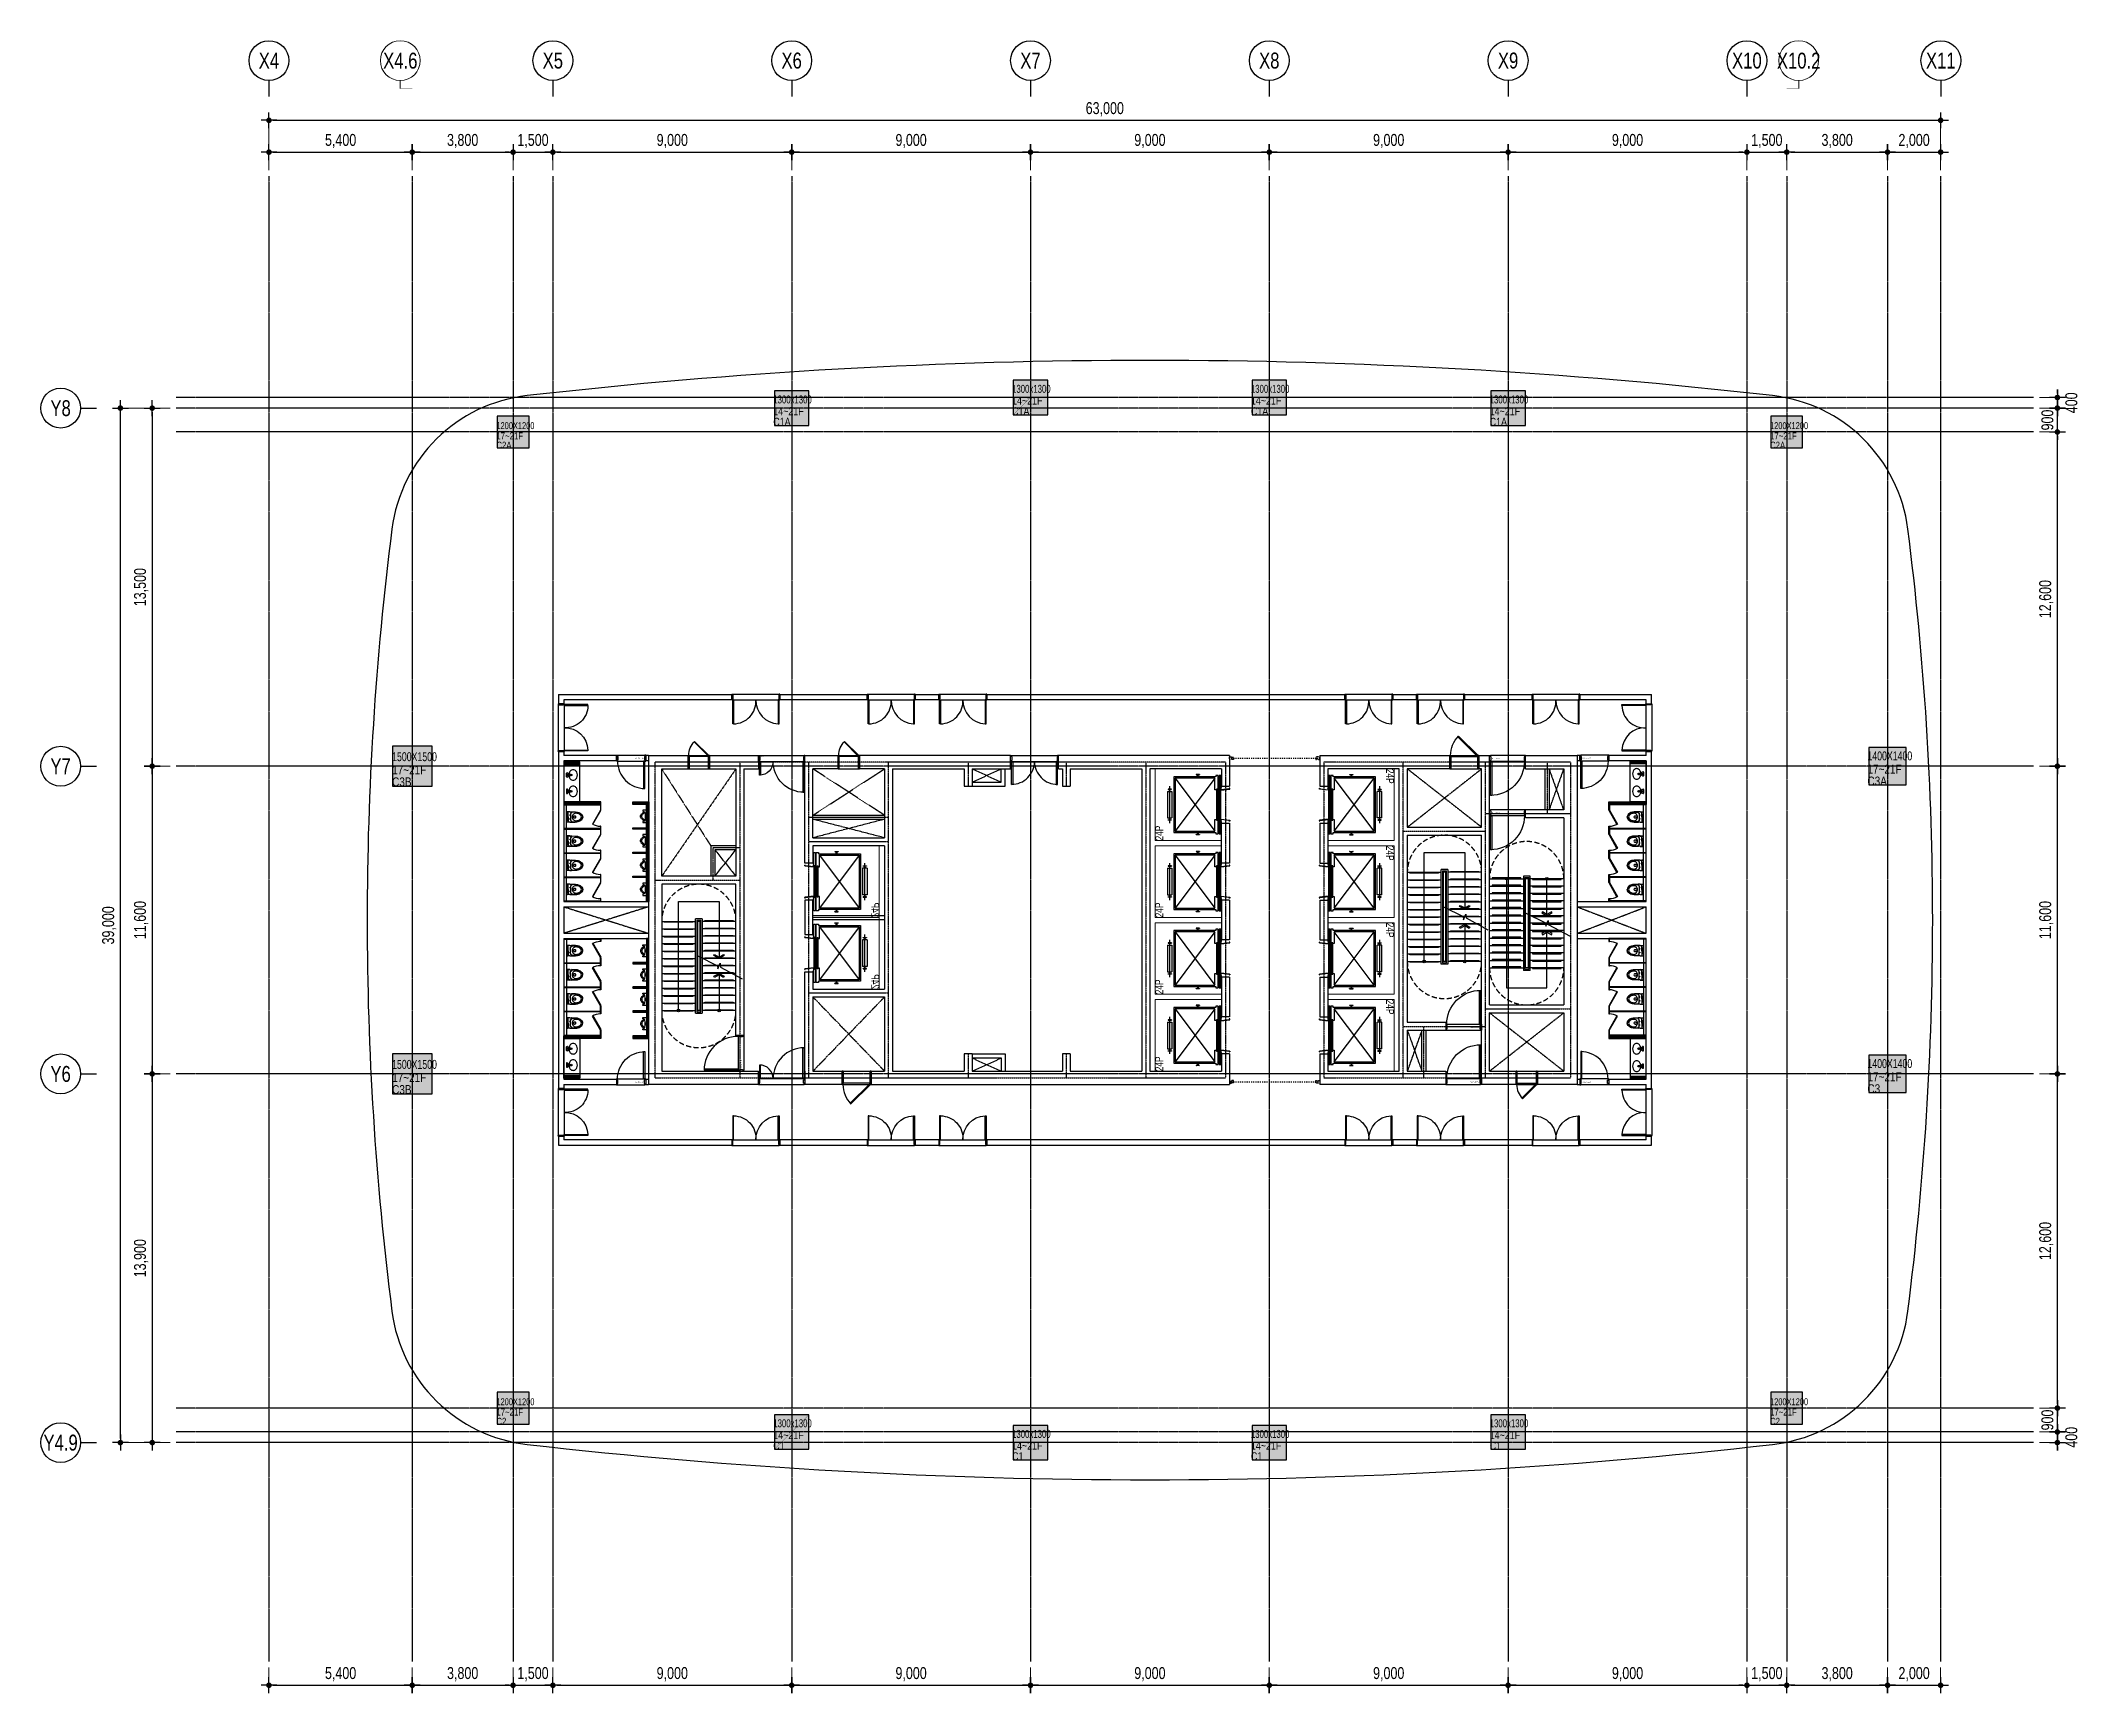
# Model space of a CAD drawing. Header units: millimetres. Extents: x -179076 to 173472, y -18667 to 271134.
# Drawn here: x -169087 to -92264, y 174567 to 236867 of the extents above; entities that cross this region are included whole.
import ezdxf
from ezdxf.enums import TextEntityAlignment as Align

# ---------------------------------------------------------------- set-up
doc = ezdxf.new("R2010")
doc.units = ezdxf.units.MM
for name, pattern in [('X-CORE_21F$0$18$0$STYLE_19', [0.83328, 0.41656, -0.41672]), ('X-CORE_21F$0$CEN', [62, 60, -1, 0, -1]), ('X-CORE_21F$0$CENTER2', [1.125, 0.75, -0.125, 0.125, -0.125]), ('X-CORE_21F$0$DASHED', [3, 2, -1]), ('X-CORE_21F$0$HID', [1.5, 1, -0.5]), ('X-CORE_21F$0$HIDDEN', [9.525, 6.35, -3.175]), ('X-GRID_5~ROOF$0$CENTER2', [1.125, 0.75, -0.125, 0.125, -0.125]), ('X-INT-OFFICE-21F$0$CEN', [62, 60, -1, 0, -1]), ('X-INT-OFFICE-21F$0$X-INT-OFFICE-21F$0$DASHED', [3, 2, -1])]:
    doc.linetypes.add(name, pattern=pattern)
doc.layers.get('0').update_dxf_attribs({"lineweight": 20})
doc.layers.get('Defpoints').update_dxf_attribs({"color": 151, "lineweight": 9})
for name, color, linetype in [('A-DIM1', 7, 'Continuous'), ('A-SYM', 7, 'Continuous'), ('X-COL-21F$0$A-254', 254, 'Continuous'), ('X-COL-21F$0$A-COL', 2, 'Continuous'), ('X-CORE_21F$0$A-CEN2', 8, 'X-CORE_21F$0$CENTER2'), ('X-CORE_21F$0$A-CON', 2, 'Continuous'), ('X-CORE_21F$0$A-DOOR', 4, 'Continuous'), ('X-CORE_21F$0$A-DOORF', 9, 'Continuous'), ('X-CORE_21F$0$A-ELE4', 8, 'Continuous'), ('X-CORE_21F$0$A-ELEV', 5, 'Continuous'), ('X-CORE_21F$0$A-HID2', 9, 'X-CORE_21F$0$HID'), ('X-CORE_21F$0$A-HR', 6, 'Continuous'), ('X-CORE_21F$0$A-OPEN1', 1, 'X-CORE_21F$0$CEN'), ('X-CORE_21F$0$A-OPEN2', 9, 'X-CORE_21F$0$DASHED'), ('X-CORE_21F$0$A-STR', 4, 'Continuous'), ('X-CORE_21F$0$A-SYM', 7, 'Continuous'), ('X-CORE_21F$0$A-WALD', 7, 'Continuous'), ('X-CORE_21F$0$X-CORE-HOTEL-1F$0$A-DOOR', 4, 'Continuous'), ('X-CORE_21F$0$X-CORE-HOTEL-1F$0$A-DOORF', 9, 'Continuous'), ('X-CORE_21F$0$X-CORE_21F$0$A-DOOR', 4, 'Continuous'), ('X-CORE_21F$0$X-CORE_21F$0$A-DOORF', 9, 'Continuous'), ('X-EXT_21F$0$A-WIN', 6, 'Continuous'), ('X-GRID_5~ROOF$0$A-CEN1', 1, 'X-GRID_5~ROOF$0$CENTER2'), ('X-INT-OFFICE-21F$0$A-DOOR', 4, 'Continuous'), ('X-INT-OFFICE-21F$0$A-DOORF', 9, 'Continuous'), ('X-INT-OFFICE-21F$0$A-ELE4', 8, 'Continuous'), ('X-INT-OFFICE-21F$0$A-OPEN1', 1, 'X-INT-OFFICE-21F$0$CEN'), ('X-INT-OFFICE-21F$0$A-TOIL', 6, 'Continuous'), ('X-INT-OFFICE-21F$0$A-WALD', 7, 'Continuous'), ('X-INT-OFFICE-21F$0$X-INT-OFFICE-21F$0$A-DOOR', 4, 'Continuous'), ('X-INT-OFFICE-21F$0$X-INT-OFFICE-21F$0$A-OPEN2', 9, 'X-INT-OFFICE-21F$0$X-INT-OFFICE-21F$0$DASHED'), ('X-INT-OFFICE-21F$0$X-INT-OFFICE-21F$0$A-TOIL', 6, 'Continuous'), ('X-INT-OFFICE-21F$0$X-INT-OFFICE-21F$0$A-WALD', 7, 'Continuous'), ('X-INT-OFFICE-21F$0$X-INT-OFFICE-22~35F$0$A-TOIL', 6, 'Continuous'), ('X-INT-OFFICE-21F$0$X-INT-OFFICE-22~35F$0$A-WALD', 7, 'Continuous'), ('X-INT-OFFICE-21F$0$X-INT-OFFICE-22~35F$0$X-INT-OFFICE-6~19F$0$X-INT-OFFICE-22~35F$0$A-DOOR', 4, 'Continuous'), ('X-INT-OFFICE-21F$0$X-INT-OFFICE-22~35F$0$X-INT-OFFICE-6~19F$0$X-INT-OFFICE-22~35F$0$A-DOORF', 9, 'Continuous')]:
    doc.layers.add(name, color=color, linetype=linetype)
doc.styles.add('Heerim', font='', dxfattribs={"width": 0.8})
doc.styles.add('Hrtext', font='', dxfattribs={"width": 0.8})
doc.styles.add('X-COL-21F$0$Hrtext', font='arial.ttf', dxfattribs={"width": 0.8})
doc.styles.add('X-CORE_21F$0$X-CORE-HOTEL-1F$0$X-PLAN$0$Standard', font='')
doc.styles.add('X-CORE_21F$0$X-CORE_6~19F$0$평면도$0$X-PLAN_1F$0$돋움', font='')
doc.styles.add('X-CORE_21F$0$X-PLAN$0$Standard', font='')
doc.styles.add('X-CORE_21F$0$평면도$0$X-PLAN_1F$0$돋움', font='')
doc.styles.add('X-INT-OFFICE-21F$0$X-INT-OFFICE-22~35F$0$X-INT-OFFICE-6~19F$0$X-INT-OFFICE-22~35F$0$X-PLAN$0$Standard', font='')
doc.styles.get('Heerim').set_extended_font_data('Dotum')
doc.styles.get('Hrtext').set_extended_font_data('Dotum')
doc.styles.get('X-CORE_21F$0$X-CORE-HOTEL-1F$0$X-PLAN$0$Standard').set_extended_font_data('DotumChe')
doc.styles.get('X-CORE_21F$0$X-CORE_6~19F$0$평면도$0$X-PLAN_1F$0$돋움').set_extended_font_data('Dotum')
doc.styles.get('X-CORE_21F$0$X-PLAN$0$Standard').set_extended_font_data('DotumChe')
doc.styles.get('X-CORE_21F$0$평면도$0$X-PLAN_1F$0$돋움').set_extended_font_data('Dotum')
doc.styles.get('X-INT-OFFICE-21F$0$X-INT-OFFICE-22~35F$0$X-INT-OFFICE-6~19F$0$X-INT-OFFICE-22~35F$0$X-PLAN$0$Standard').set_extended_font_data('DotumChe')
doc.dimstyles.new('HEERIM(Ext)', dxfattribs={"dimtxt": 3, "dimasz": 1, "dimexe": 2, "dimexo": 1.5, "dimgap": 1, "dimtad": 1, "dimdec": 0, "dimzin": 0, "dimdsep": 46, "dimlunit": 6, "dimtxsty": 'Hrtext', "dimblk": 'dotdim1', "dimcen": 1, "dimdle": 2, "dimclrd": 256, "dimclre": 256, "dimclrt": 3, "dimadec": 0, "dimazin": 0, "dimtfac": 1, "dimtdec": 0, "dimtix": 1, "dimtmove": 2, "dimatfit": 3, "dimldrblk": 'dotdim1', "dimfxl": 2, "dimtolj": 1, "dimtzin": 0, "dimlwd": -1, "dimarcsym": 0})

# ---------------------------------------------------------------- blocks, each defined once
blk = doc.blocks.new('X-INT-OFFICE-21F$0$X-INT-OFFICE-21F$0$X-INT-OFFICE-22~35F$0$X-INT-OFFICE-22~35F$0$SD-1000-220')
at = {"layer": 'X-INT-OFFICE-21F$0$A-ELE4'}
for p, q in [((1065, 28), (35, 28)), ((1065, -192), (35, -192))]:
    blk.add_line(p, q, dxfattribs=at)
at = {"layer": 'X-INT-OFFICE-21F$0$X-INT-OFFICE-22~35F$0$X-INT-OFFICE-6~19F$0$X-INT-OFFICE-22~35F$0$A-DOOR'}
for points in [[(35, 28), (80, 28), (80, 1058), (35, 1058)], [(0, -192), (35, -192), (35, -142), (50, -142), (50, -22), (35, -22), (35, 28), (0, 28)], [(1100, -192), (1065, -192), (1065, -142), (1050, -142), (1050, -22), (1065, -22), (1065, 28), (1100, 28)]]:
    blk.add_lwpolyline(points, close=True, dxfattribs=at)
at = {"layer": 'X-INT-OFFICE-21F$0$X-INT-OFFICE-22~35F$0$X-INT-OFFICE-6~19F$0$X-INT-OFFICE-22~35F$0$A-DOORF'}
blk.add_arc((35, 28), 1030, 359.98932, 90.01068, dxfattribs=at)
at = {"layer": 'Defpoints', "linetype": 'Continuous', "style": 'X-INT-OFFICE-21F$0$X-INT-OFFICE-22~35F$0$X-INT-OFFICE-6~19F$0$X-INT-OFFICE-22~35F$0$X-PLAN$0$Standard', "text_generation_flag": 6}
blk.add_text('SD-1100-220', height=37.5, rotation=180, dxfattribs=at).set_placement((251, -88), align=Align.MIDDLE)
blk = doc.blocks.new('X-INT-OFFICE-21F$0$DOOR_2400')
at = {"layer": 'X-INT-OFFICE-21F$0$A-DOOR'}
for points in [[(41794, 101558), (41794, 101523), (41844, 101523), (41844, 101508), (42038, 101508), (42038, 101523), (42088, 101523), (42088, 101558)], [(42088, 101523), (42088, 101478), (43288, 101478), (43288, 101523)], [(41794, 99158), (41794, 99193), (41844, 99193), (41844, 99208), (42038, 99208), (42038, 99193), (42088, 99193), (42088, 99158)], [(42088, 99193), (42088, 99238), (43288, 99238), (43288, 99193)]]:
    blk.add_lwpolyline(points, close=True, dxfattribs=at)
at = {"layer": 'X-INT-OFFICE-21F$0$A-DOORF'}
for centre, radius, start, end in [((42121, 101526), 1168, 268.38627, 357.66532), ((42157, 99230), 1131, 0.42858, 93.51983)]:
    blk.add_arc(centre, radius, start, end, dxfattribs=at)
at = {"layer": 'X-INT-OFFICE-21F$0$A-ELE4'}
for p, q in [((41794, 99193), (41794, 101523)), ((42088, 99193), (42088, 101523))]:
    blk.add_line(p, q, dxfattribs=at)
blk = doc.blocks.new('X-COL-21F$0$1500X1500_17~21F_C3B')
at = {"layer": 'X-COL-21F$0$A-254'}
h = blk.add_hatch(color=256, dxfattribs=at)
h.dxf.hatch_style = 1
h.paths.add_polyline_path([(-750, -750), (750, -750), (750, 750), (-750, 750)])
at = {"layer": 'Defpoints', "const_width": 0.84}
blk.add_lwpolyline([(750, 750), (-750, -750)], dxfattribs=at)
at = {"layer": 'X-COL-21F$0$A-COL'}
blk.add_lwpolyline([(-750, -750), (750, -750), (750, 750), (-750, 750)], close=True, dxfattribs=at)
at = {"layer": 'Defpoints', "style": 'X-COL-21F$0$Hrtext'}
for s, width, p in [('1500X1500', 0.7, (-759, 190)), ('17~21F', 0.8, (-759, -309))]:
    blk.add_text(s, height=337.5, dxfattribs=dict(at, width=width)).set_placement(p)
at = {"layer": 'Defpoints', "color": 6, "style": 'X-COL-21F$0$Hrtext', "width": 0.8}
blk.add_text('C3B', height=337.5, dxfattribs=at).set_placement((-759, -759))
blk = doc.blocks.new('X-COL-21F$0$1200X1200_17~21F_C2')
at = {"layer": 'X-COL-21F$0$A-254'}
h = blk.add_hatch(color=256, dxfattribs=at)
h.dxf.hatch_style = 1
h.paths.add_polyline_path([(-600, -600), (600, -600), (600, 600), (-600, 600)])
at = {"layer": 'Defpoints', "const_width": 0.653}
blk.add_lwpolyline([(600, 600), (-600, -600)], dxfattribs=at)
at = {"layer": 'X-COL-21F$0$A-COL'}
blk.add_lwpolyline([(-600, -600), (600, -600), (600, 600), (-600, 600)], close=True, dxfattribs=at)
at = {"layer": 'Defpoints', "style": 'X-COL-21F$0$Hrtext'}
for s, width, p in [('1200X1200', 0.7, (-629, 108)), ('17~21F', 0.8, (-629, -279))]:
    blk.add_text(s, height=262.5, dxfattribs=dict(at, width=width)).set_placement(p)
at = {"layer": 'Defpoints', "color": 6, "style": 'X-COL-21F$0$Hrtext', "width": 0.8}
blk.add_text('C2', height=262.5, dxfattribs=at).set_placement((-629, -629))
blk = doc.blocks.new('X-COL-21F$0$1200X1200_17~21F_C2A')
at = {"layer": 'X-COL-21F$0$A-254'}
h = blk.add_hatch(color=256, dxfattribs=at)
h.dxf.hatch_style = 1
h.paths.add_polyline_path([(-600, -600), (600, -600), (600, 600), (-600, 600)])
at = {"layer": 'Defpoints', "const_width": 0.653}
blk.add_lwpolyline([(600, 600), (-600, -600)], dxfattribs=at)
at = {"layer": 'X-COL-21F$0$A-COL'}
blk.add_lwpolyline([(-600, -600), (600, -600), (600, 600), (-600, 600)], close=True, dxfattribs=at)
at = {"layer": 'Defpoints', "style": 'X-COL-21F$0$Hrtext'}
for s, width, p in [('1200X1200', 0.7, (-629, 108)), ('17~21F', 0.8, (-629, -279))]:
    blk.add_text(s, height=262.5, dxfattribs=dict(at, width=width)).set_placement(p)
at = {"layer": 'Defpoints', "color": 6, "style": 'X-COL-21F$0$Hrtext', "width": 0.8}
blk.add_text('C2A', height=262.5, dxfattribs=at).set_placement((-629, -629))
blk = doc.blocks.new('X-COL-21F$0$1300X1300_14~21F_C1')
at = {"layer": 'X-COL-21F$0$A-254'}
h = blk.add_hatch(color=256, dxfattribs=at)
h.dxf.hatch_style = 1
h.paths.add_polyline_path([(-650, -650), (650, -650), (650, 650), (-650, 650)])
at = {"layer": 'Defpoints', "const_width": 0.747}
blk.add_lwpolyline([(650, 650), (-650, -650)], dxfattribs=at)
at = {"layer": 'X-COL-21F$0$A-COL'}
blk.add_lwpolyline([(-650, -650), (650, -650), (650, 650), (-650, 650)], close=True, dxfattribs=at)
at = {"layer": 'Defpoints', "style": 'X-COL-21F$0$Hrtext'}
for s, width, p in [('1300x1300', 0.7, (-694, 177)), ('14~21F', 0.8, (-694, -266))]:
    blk.add_text(s, height=300, dxfattribs=dict(at, width=width)).set_placement(p)
at = {"layer": 'Defpoints', "color": 6, "style": 'X-COL-21F$0$Hrtext', "width": 0.8}
blk.add_text('C1', height=300, dxfattribs=at).set_placement((-694, -666))
blk = doc.blocks.new('X-COL-21F$0$1300X1300_14~21F_C1A')
at = {"layer": 'X-COL-21F$0$A-254'}
h = blk.add_hatch(color=256, dxfattribs=at)
h.dxf.hatch_style = 1
h.paths.add_polyline_path([(-650, -650), (650, -650), (650, 650), (-650, 650)])
at = {"layer": 'Defpoints', "const_width": 0.747}
blk.add_lwpolyline([(650, 650), (-650, -650)], dxfattribs=at)
at = {"layer": 'X-COL-21F$0$A-COL'}
blk.add_lwpolyline([(-650, -650), (650, -650), (650, 650), (-650, 650)], close=True, dxfattribs=at)
at = {"layer": 'Defpoints', "style": 'X-COL-21F$0$Hrtext'}
for s, width, p in [('1300x1300', 0.7, (-694, 177)), ('14~21F', 0.8, (-694, -266))]:
    blk.add_text(s, height=300, dxfattribs=dict(at, width=width)).set_placement(p)
at = {"layer": 'Defpoints', "color": 6, "style": 'X-COL-21F$0$Hrtext', "width": 0.8}
blk.add_text('C1A', height=300, dxfattribs=at).set_placement((-694, -666))
blk = doc.blocks.new('X-COL-21F$0$1400X1400_14~21F_C3')
at = {"layer": 'X-COL-21F$0$A-254'}
h = blk.add_hatch(color=256, dxfattribs=at)
h.dxf.hatch_style = 1
h.paths.add_polyline_path([(-700, -700), (700, -700), (700, 700), (-700, 700)])
at = {"layer": 'Defpoints', "const_width": 0.84}
blk.add_lwpolyline([(700, 700), (-700, -700)], dxfattribs=at)
at = {"layer": 'X-COL-21F$0$A-COL'}
blk.add_lwpolyline([(-700, -700), (700, -700), (700, 700), (-700, 700)], close=True, dxfattribs=at)
at = {"layer": 'Defpoints', "style": 'X-COL-21F$0$Hrtext'}
for s, width, p in [('1400X1400', 0.7, (-759, 220)), ('17~21F', 0.8, (-759, -279))]:
    blk.add_text(s, height=337.5, dxfattribs=dict(at, width=width)).set_placement(p)
at = {"layer": 'Defpoints', "color": 6, "style": 'X-COL-21F$0$Hrtext', "width": 0.8}
blk.add_text('C3', height=337.5, dxfattribs=at).set_placement((-759, -729))
blk = doc.blocks.new('X-COL-21F$0$1400X1400_17~21F_C3A')
at = {"layer": 'X-COL-21F$0$A-254'}
h = blk.add_hatch(color=256, dxfattribs=at)
h.dxf.hatch_style = 1
h.paths.add_polyline_path([(-700, -700), (700, -700), (700, 700), (-700, 700)])
at = {"layer": 'Defpoints', "const_width": 0.84}
blk.add_lwpolyline([(700, 700), (-700, -700)], dxfattribs=at)
at = {"layer": 'X-COL-21F$0$A-COL'}
blk.add_lwpolyline([(-700, -700), (700, -700), (700, 700), (-700, 700)], close=True, dxfattribs=at)
at = {"layer": 'Defpoints', "style": 'X-COL-21F$0$Hrtext'}
for s, width, p in [('1400X1400', 0.7, (-759, 220)), ('17~21F', 0.8, (-759, -279))]:
    blk.add_text(s, height=337.5, dxfattribs=dict(at, width=width)).set_placement(p)
at = {"layer": 'Defpoints', "color": 6, "style": 'X-COL-21F$0$Hrtext', "width": 0.8}
blk.add_text('C3A', height=337.5, dxfattribs=at).set_placement((-759, -729))
blk = doc.blocks.new('X-CORE_21F$0$X-CORE_6~19F$0$20P-210-11009')
at = {"layer": 'Defpoints'}
blk.add_lwpolyline([(2050, -300), (2050, 0), (2700, 0), (2700, 2500), (0, 2500), (0, 0), (650, 0), (650, -300)], dxfattribs=at)
at = {"layer": 'X-CORE_21F$0$A-DOOR'}
for points in [[(735, 25), (735, 10), (730, 10), (730, 30), (800, 30), (760, -310), (730, -310), (730, -290), (735, -290), (735, -305), (756, -305), (794, 25)], [(1965, 25), (1965, 10), (1970, 10), (1970, 30), (1900, 30), (1940, -310), (1970, -310), (1970, -290), (1965, -290), (1965, -305), (1944, -305), (1906, 25)]]:
    blk.add_lwpolyline(points, close=True, dxfattribs=at)
at = {"layer": 'X-CORE_21F$0$A-ELEV'}
for p, q in [((2350, 1749), (350, 249)), ((2350, 249), (350, 1749)), ((650, 1954), (2050, 1954)), ((773, 1907), (772, 1897)), ((850, 2039), (850, 1869)), ((1850, 2039), (850, 2039)), ((850, 2039), (850, 1869)), ((1850, 1869), (850, 1869)), ((1850, 2039), (1850, 1869)), ((1927, 1907), (1928, 1897)), ((300, 886), (300, 898)), ((300, 898), (300, 886)), ((2477, 845), (2478, 835)), ((1350, 189), (1350, 154)), ((1350, 72), (1350, 37))]:
    blk.add_line(p, q, dxfattribs=at)
for points in [[(250, 122), (2450, 122), (2450, 212), (2400, 212), (2400, 1799), (300, 1799), (300, 212), (250, 212)], [(760, 189), (760, 154), (1940, 154), (1940, 189)], [(760, 72), (1940, 72), (1940, 37), (760, 37)]]:
    blk.add_lwpolyline(points, close=True, dxfattribs=at)
for points in [[(1940, 199), (1910, 199), (1910, 249), (2350, 249), (2350, 1749), (350, 1749), (350, 249), (790, 249), (790, 199), (760, 199)], [(2050, 0), (1970, 30), (2450, 30), (2450, 92), (250, 92), (250, 30), (730, 30), (650, 0)]]:
    blk.add_lwpolyline(points, dxfattribs=at)
for points in [[(761, 1890), (765, 1890), (761, 1890), (761, 2018), (765, 2018, -0.397026), (772, 2011), (773, 2001), (775, 1968, 0.397088), (782, 1961), (800, 1961, 0.414214), (804, 1965), (847, 1965, -0.414214), (850, 1963), (850, 1945, -0.414214), (847, 1943), (804, 1943, 0.414214), (800, 1947), (782, 1947, 0.397073), (775, 1940), (772, 1897, -0.397026), (765, 1890, 0.397026), (772, 1897, -0.397026), (765, 1890)], [(1939, 1890), (1935, 1890), (1939, 1890), (1939, 2018), (1935, 2018, 0.397026), (1928, 2011), (1927, 2001), (1925, 1968, -0.397088), (1918, 1961), (1900, 1961, -0.414214), (1896, 1965), (1853, 1965, 0.414214), (1850, 1963), (1850, 1945, 0.414214), (1853, 1943), (1896, 1943, -0.414214), (1900, 1947), (1918, 1947, -0.397073), (1925, 1940), (1928, 1897, 0.397026), (1935, 1890, -0.397026), (1928, 1897, 0.397026), (1935, 1890)], [(211, 828), (215, 828), (211, 828), (211, 956), (215, 956, -0.397026), (222, 949), (223, 939), (225, 906, 0.397088), (232, 899), (250, 899, 0.414214), (254, 903), (297, 903, -0.414214), (300, 901), (300, 883, -0.414214), (297, 881), (254, 881, 0.414214), (250, 885), (232, 885, 0.397073), (225, 878), (222, 835, -0.397026), (215, 828, 0.397026), (222, 835, -0.397026), (215, 828)], [(2489, 828), (2485, 828), (2489, 828), (2489, 956), (2485, 956, 0.397026), (2478, 949), (2477, 939), (2475, 906, -0.397088), (2468, 899), (2450, 899, -0.414214), (2446, 903), (2403, 903, 0.414214), (2400, 901), (2400, 883, 0.414214), (2403, 881), (2446, 881, -0.414214), (2450, 885), (2468, 885, -0.397073), (2475, 878), (2478, 835, 0.397026), (2485, 828, -0.397026), (2478, 835, 0.397026), (2485, 828)]]:
    blk.add_lwpolyline(points, format="xyb", dxfattribs=at)
at = {"layer": 'Defpoints', "style": 'X-CORE_21F$0$X-CORE_6~19F$0$평면도$0$X-PLAN_1F$0$돋움', "width": 0.8}
blk.add_text('24P', height=300, dxfattribs=at).set_placement((0, 2500), align=Align.TOP_LEFT)
blk = doc.blocks.new('X-CORE_21F$0$SD-1350-220')
at = {"layer": 'X-CORE_21F$0$A-DOOR'}
for points in [[(35, 25), (80, 25), (80, 1305), (35, 1305)], [(0, -195), (35, -195), (35, -145), (50, -145), (50, -25), (35, -25), (35, 25), (0, 25)], [(1350, -195), (1315, -195), (1315, -145), (1300, -145), (1300, -25), (1315, -25), (1315, 25), (1350, 25)]]:
    blk.add_lwpolyline(points, close=True, dxfattribs=at)
at = {"layer": 'X-CORE_21F$0$A-DOORF'}
blk.add_arc((35, 25), 1280, 359.98932, 90, dxfattribs=at)
at = {"layer": 'X-CORE_21F$0$A-ELE4'}
for p, q in [((1315, 25), (35, 25)), ((1315, -195), (35, -195))]:
    blk.add_line(p, q, dxfattribs=at)
at = {"layer": 'Defpoints', "linetype": 'Continuous', "style": 'X-CORE_21F$0$X-PLAN$0$Standard', "text_generation_flag": 6}
blk.add_text('SD-1350-220', height=37.5, rotation=180, dxfattribs=at).set_placement((251, -91), align=Align.MIDDLE)
blk = doc.blocks.new('*U333')
at = {"layer": 'Defpoints'}
blk.add_lwpolyline([(2050, -300), (2050, 0), (2700, 0), (2700, 2500), (0, 2500), (0, 0), (650, 0), (650, -300)], dxfattribs=at)
at = {"layer": 'X-CORE_21F$0$A-DOOR'}
for points in [[(735, 25), (735, 10), (730, 10), (730, 30), (800, 30), (760, -310), (730, -310), (730, -290), (735, -290), (735, -305), (756, -305), (794, 25)], [(1965, 25), (1965, 10), (1970, 10), (1970, 30), (1900, 30), (1940, -310), (1970, -310), (1970, -290), (1965, -290), (1965, -305), (1944, -305), (1906, 25)]]:
    blk.add_lwpolyline(points, close=True, dxfattribs=at)
at = {"layer": 'X-CORE_21F$0$A-ELEV'}
for p, q in [((2350, 1749), (350, 249)), ((2350, 249), (350, 1749)), ((650, 1954), (2050, 1954)), ((773, 1907), (772, 1897)), ((850, 2039), (850, 1869)), ((1850, 2039), (850, 2039)), ((850, 2039), (850, 1869)), ((1850, 1869), (850, 1869)), ((1850, 2039), (1850, 1869)), ((1927, 1907), (1928, 1897)), ((300, 886), (300, 898)), ((300, 898), (300, 886)), ((2477, 845), (2478, 835)), ((1350, 189), (1350, 154)), ((1350, 72), (1350, 37))]:
    blk.add_line(p, q, dxfattribs=at)
for points in [[(250, 122), (2450, 122), (2450, 212), (2400, 212), (2400, 1799), (300, 1799), (300, 212), (250, 212)], [(760, 189), (760, 154), (1940, 154), (1940, 189)], [(760, 72), (1940, 72), (1940, 37), (760, 37)]]:
    blk.add_lwpolyline(points, close=True, dxfattribs=at)
for points in [[(1940, 199), (1910, 199), (1910, 249), (2350, 249), (2350, 1749), (350, 1749), (350, 249), (790, 249), (790, 199), (760, 199)], [(2050, 0), (1970, 30), (2450, 30), (2450, 92), (250, 92), (250, 30), (730, 30), (650, 0)]]:
    blk.add_lwpolyline(points, dxfattribs=at)
for points in [[(761, 1890), (765, 1890), (761, 1890), (761, 2018), (765, 2018, -0.397026), (772, 2011), (773, 2001), (775, 1968, 0.397088), (782, 1961), (800, 1961, 0.414214), (804, 1965), (847, 1965, -0.414214), (850, 1963), (850, 1945, -0.414214), (847, 1943), (804, 1943, 0.414214), (800, 1947), (782, 1947, 0.397073), (775, 1940), (772, 1897, -0.397026), (765, 1890, 0.397026), (772, 1897, -0.397026), (765, 1890)], [(1939, 1890), (1935, 1890), (1939, 1890), (1939, 2018), (1935, 2018, 0.397026), (1928, 2011), (1927, 2001), (1925, 1968, -0.397088), (1918, 1961), (1900, 1961, -0.414214), (1896, 1965), (1853, 1965, 0.414214), (1850, 1963), (1850, 1945, 0.414214), (1853, 1943), (1896, 1943, -0.414214), (1900, 1947), (1918, 1947, -0.397073), (1925, 1940), (1928, 1897, 0.397026), (1935, 1890, -0.397026), (1928, 1897, 0.397026), (1935, 1890)], [(211, 828), (215, 828), (211, 828), (211, 956), (215, 956, -0.397026), (222, 949), (223, 939), (225, 906, 0.397088), (232, 899), (250, 899, 0.414214), (254, 903), (297, 903, -0.414214), (300, 901), (300, 883, -0.414214), (297, 881), (254, 881, 0.414214), (250, 885), (232, 885, 0.397073), (225, 878), (222, 835, -0.397026), (215, 828, 0.397026), (222, 835, -0.397026), (215, 828)], [(2489, 828), (2485, 828), (2489, 828), (2489, 956), (2485, 956, 0.397026), (2478, 949), (2477, 939), (2475, 906, -0.397088), (2468, 899), (2450, 899, -0.414214), (2446, 903), (2403, 903, 0.414214), (2400, 901), (2400, 883, 0.414214), (2403, 881), (2446, 881, -0.414214), (2450, 885), (2468, 885, -0.397073), (2475, 878), (2478, 835, 0.397026), (2485, 828, -0.397026), (2478, 835, 0.397026), (2485, 828)]]:
    blk.add_lwpolyline(points, format="xyb", dxfattribs=at)
at = {"layer": 'Defpoints', "style": 'X-CORE_21F$0$평면도$0$X-PLAN_1F$0$돋움', "width": 0.8}
blk.add_text('24P', height=300, dxfattribs=at).set_placement((0, 2500), align=Align.TOP_LEFT)
blk = doc.blocks.new('*U330')
at = {"layer": 'X-CORE_21F$0$A-DOOR', "color": 8}
for p, q in [((1067, 0), (30, 0)), ((45, -45), (1052, -45)), ((1052, -684), (45, -684))]:
    blk.add_line(p, q, dxfattribs=at)
at = {"layer": 'X-CORE_21F$0$A-DOOR'}
for points in [[(2, -15), (2, -15), (2, -15), (0, -15), (0, 0), (30, 0), (30, -45), (45, -45), (45, -684), (0, -684), (0, -669), (2, -669), (2, -669), (2, -669), (2, -682), (43, -682), (43, -47), (28, -47), (28, -2), (2, -2)], [(763, 733), (30, 0), (58, -28), (792, 705)], [(1095, -15), (1095, -15), (1095, -15), (1097, -15), (1097, 0), (1067, 0), (1067, -45), (1052, -45), (1052, -684), (1097, -684), (1097, -669), (1095, -669), (1095, -669), (1095, -669), (1095, -682), (1054, -682), (1054, -47), (1069, -47), (1069, -2), (1095, -2)]]:
    blk.add_lwpolyline(points, close=True, dxfattribs=at)
at = {"layer": 'X-CORE_21F$0$A-DOOR', "color": 8}
for points in [[(20, -682), (2, -682), (2, -2), (20, -2), (20, -3), (3, -3), (3, -680), (20, -680)], [(1077, -682), (1095, -682), (1095, -2), (1077, -2), (1077, -3), (1094, -3), (1094, -680), (1077, -680)]]:
    blk.add_lwpolyline(points, close=True, dxfattribs=at)
blk.add_arc((30, 0), 1037, 0, 45, dxfattribs=at)
blk = doc.blocks.new('X-CORE_21F$0$X-CORE_6~19F$0$A$C4f581239')
at = {"layer": 'X-CORE_21F$0$A-ELE4'}
for p, q in [((35, 220), (1715, 220)), ((35, 0), (1715, 0))]:
    blk.add_line(p, q, dxfattribs=at)
at = {"layer": 'X-CORE_21F$0$X-CORE-HOTEL-1F$0$A-DOOR'}
for points in [[(1715, 220), (1670, 220), (1670, 1385), (1715, 1385)], [(0, 0), (35, 0), (35, 50), (50, 50), (50, 170), (35, 170), (35, 220), (0, 220)], [(35, 220), (80, 220), (80, 735), (35, 735)], [(1750, 0), (1715, 0), (1715, 50), (1700, 50), (1700, 170), (1715, 170), (1715, 220), (1750, 220)]]:
    blk.add_lwpolyline(points, close=True, dxfattribs=at)
at = {"layer": 'X-CORE_21F$0$X-CORE-HOTEL-1F$0$A-DOORF'}
for centre, radius, start, end in [((1715, 220), 1165, 89.99001, 180.00036), ((35, 220), 515, 359.99885, 90.00999)]:
    blk.add_arc(centre, radius, start, end, dxfattribs=at)
at = {"layer": 'Defpoints', "linetype": 'Continuous', "style": 'X-CORE_21F$0$X-CORE-HOTEL-1F$0$X-PLAN$0$Standard', "text_generation_flag": 6}
blk.add_text('SD-1500', height=37.5, rotation=179.98967, dxfattribs=at).set_placement((89, 18), align=Align.MIDDLE)
blk = doc.blocks.new('*U331')
at = {"layer": 'X-CORE_21F$0$A-DOOR', "color": 8}
for p, q in [((1067, 0), (30, 0)), ((45, -45), (1052, -45)), ((1052, -499), (45, -499))]:
    blk.add_line(p, q, dxfattribs=at)
at = {"layer": 'X-CORE_21F$0$A-DOOR'}
for points in [[(2, -15), (2, -15), (2, -15), (0, -15), (0, 0), (30, 0), (30, -45), (45, -45), (45, -499), (0, -499), (0, -484), (2, -484), (2, -484), (2, -484), (2, -497), (43, -497), (43, -47), (28, -47), (28, -2), (2, -2)], [(763, 733), (30, 0), (58, -28), (792, 705)], [(1095, -15), (1095, -15), (1095, -15), (1097, -15), (1097, 0), (1067, 0), (1067, -45), (1052, -45), (1052, -499), (1097, -499), (1097, -484), (1095, -484), (1095, -484), (1095, -484), (1095, -497), (1054, -497), (1054, -47), (1069, -47), (1069, -2), (1095, -2)]]:
    blk.add_lwpolyline(points, close=True, dxfattribs=at)
at = {"layer": 'X-CORE_21F$0$A-DOOR', "color": 8}
for points in [[(20, -497), (2, -497), (2, -2), (20, -2), (20, -3), (3, -3), (3, -495), (20, -495)], [(1077, -497), (1095, -497), (1095, -2), (1077, -2), (1077, -3), (1094, -3), (1094, -495), (1077, -495)]]:
    blk.add_lwpolyline(points, close=True, dxfattribs=at)
blk.add_arc((30, 0), 1037, 0, 45, dxfattribs=at)
blk = doc.blocks.new('*U332')
at = {"layer": 'X-CORE_21F$0$A-DOOR', "color": 8}
for p, q in [((1067, 0), (30, 0)), ((45, -45), (1052, -45)), ((1052, -684), (45, -684))]:
    blk.add_line(p, q, dxfattribs=at)
at = {"layer": 'X-CORE_21F$0$A-DOOR'}
for points in [[(2, -15), (2, -15), (2, -15), (0, -15), (0, 0), (30, 0), (30, -45), (45, -45), (45, -684), (0, -684), (0, -669), (2, -669), (2, -669), (2, -669), (2, -682), (43, -682), (43, -47), (28, -47), (28, -2), (2, -2)], [(763, 733), (30, 0), (58, -28), (792, 705)], [(1095, -15), (1095, -15), (1095, -15), (1097, -15), (1097, 0), (1067, 0), (1067, -45), (1052, -45), (1052, -684), (1097, -684), (1097, -669), (1095, -669), (1095, -669), (1095, -669), (1095, -682), (1054, -682), (1054, -47), (1069, -47), (1069, -2), (1095, -2)]]:
    blk.add_lwpolyline(points, close=True, dxfattribs=at)
at = {"layer": 'X-CORE_21F$0$A-DOOR', "color": 8}
for points in [[(20, -682), (2, -682), (2, -2), (20, -2), (20, -3), (3, -3), (3, -680), (20, -680)], [(1077, -682), (1095, -682), (1095, -2), (1077, -2), (1077, -3), (1094, -3), (1094, -680), (1077, -680)]]:
    blk.add_lwpolyline(points, close=True, dxfattribs=at)
blk.add_arc((30, 0), 1037, 0, 45, dxfattribs=at)
blk = doc.blocks.new('X-CORE_21F$0$X-CORE_21F$0$DOOR_DOUBLE-1')
at = {"layer": 'X-CORE_21F$0$A-ELE4'}
for p, q in [((865, 220), (-865, 220)), ((865, 0), (-865, 0))]:
    blk.add_line(p, q, dxfattribs=at)
at = {"layer": 'X-CORE_21F$0$X-CORE_21F$0$A-DOOR'}
for points in [[(-865, 220), (-820, 220), (-820, 1085), (-865, 1085)], [(865, 220), (820, 220), (820, 1085), (865, 1085)], [(-900, 0), (-865, 0), (-865, 50), (-850, 50), (-850, 170), (-865, 170), (-865, 220), (-900, 220)], [(900, 0), (865, 0), (865, 50), (850, 50), (850, 170), (865, 170), (865, 220), (900, 220)]]:
    blk.add_lwpolyline(points, close=True, dxfattribs=at)
at = {"layer": 'X-CORE_21F$0$X-CORE_21F$0$A-DOORF'}
for centre, start, end in [((-865, 220), 359.98932, 90.01068), ((865, 220), 89.98932, 180.01068)]:
    blk.add_arc(centre, 865, start, end, dxfattribs=at)
blk = doc.blocks.new('*U338')
for q in [(0, 0), (0, 2)]:
    blk.add_line((0, 4), q)
blk.add_circle((0, 9), 5)
at = {"style": 'Heerim', "width": 0.8}
blk.add_attdef('NO', text='', height=4, dxfattribs=at).set_placement((-0.01, 9.02), align=Align.MIDDLE_CENTER)
blk = doc.blocks.new('dotdim1')
at = {"layer": 'A-DIM1'}
for p, q in [((-2, 0), (2, 0)), ((0, 2), (0, -2))]:
    blk.add_line(p, q, dxfattribs=at)
at = {"layer": 'A-DIM1', "const_width": 0.7}
blk.add_lwpolyline([(0.35, 0, 1), (-0.35, 0, 1)], format="xyb", close=True, dxfattribs=at)
blk = doc.blocks.new('*D281')
at = {"layer": 'A-DIM1', "lineweight": -2, "transparency": 16777216}
for p, q in [((-12725, -100), (-14900, -100)), ((-12725, -39100), (-14900, -39100))]:
    blk.add_line(p, q, dxfattribs=at)
at = {"layer": 'A-DIM1', "transparency": 16777216}
blk.add_line((-14600, -38950), (-14600, -250), dxfattribs=at)
at = {"layer": 'Defpoints', "color": 0, "transparency": 16777216}
for p in [(-14600, -100), (-12500, -100), (-12500, -39100)]:
    blk.add_point(p, dxfattribs=at)
at = {"layer": 'A-DIM1', "transparency": 16777216, "xscale": 150, "yscale": 150, "zscale": 150}
for p, rotation in [((-14600, -100), 90), ((-14600, -39100), 270)]:
    blk.add_blockref('dotdim1', p, dxfattribs=dict(at, rotation=rotation))
at = {"layer": 'A-DIM1', "color": 3, "transparency": 16777216, "insert": (-15019, -19600), "char_height": 450, "attachment_point": 5, "rotation": 90, "style": 'Hrtext'}
blk.add_mtext('\\A1;39,000', dxfattribs=at)
blk = doc.blocks.new('*D282')
at = {"layer": 'A-DIM1', "lineweight": -2, "transparency": 16777216}
for p, q in [((-9000, 8875), (-9000, 11050)), ((54000, 8875), (54000, 11050))]:
    blk.add_line(p, q, dxfattribs=at)
at = {"layer": 'A-DIM1', "transparency": 16777216}
blk.add_line((-8850, 10750), (53850, 10750), dxfattribs=at)
at = {"layer": 'Defpoints', "color": 0, "transparency": 16777216}
for p in [(54000, 10750), (-9000, 8650), (54000, 8650)]:
    blk.add_point(p, dxfattribs=at)
at = {"layer": 'A-DIM1', "transparency": 16777216, "xscale": 150, "yscale": 150, "zscale": 150, "rotation": 180}
blk.add_blockref('dotdim1', (-9000, 10750), dxfattribs=at)
at = {"layer": 'A-DIM1', "transparency": 16777216, "xscale": 150, "yscale": 150, "zscale": 150}
blk.add_blockref('dotdim1', (54000, 10750), dxfattribs=at)
at = {"layer": 'A-DIM1', "color": 3, "transparency": 16777216, "insert": (22500, 11169), "char_height": 450, "attachment_point": 5, "style": 'Hrtext'}
blk.add_mtext('\\A1;63,000', dxfattribs=at)
blk = doc.blocks.new('*D283')
at = {"layer": 'A-DIM1', "lineweight": -2, "transparency": 16777216}
for p, q in [((57725, -25200), (58700, -25200)), ((57725, -37800), (58700, -37800))]:
    blk.add_line(p, q, dxfattribs=at)
at = {"layer": 'A-DIM1', "transparency": 16777216}
blk.add_line((58400, -37650), (58400, -25350), dxfattribs=at)
at = {"layer": 'Defpoints', "color": 0, "transparency": 16777216}
for p in [(57500, -25200), (58400, -25200), (57500, -37800)]:
    blk.add_point(p, dxfattribs=at)
at = {"layer": 'A-DIM1', "transparency": 16777216, "xscale": 150, "yscale": 150, "zscale": 150}
for p, rotation in [((58400, -25200), 90), ((58400, -37800), 270)]:
    blk.add_blockref('dotdim1', p, dxfattribs=dict(at, rotation=rotation))
at = {"layer": 'A-DIM1', "color": 3, "transparency": 16777216, "insert": (57981, -31500), "char_height": 450, "attachment_point": 5, "rotation": 90, "style": 'Hrtext'}
blk.add_mtext('\\A1;12,600', dxfattribs=at)
blk = doc.blocks.new('*D284')
at = {"layer": 'A-DIM1', "lineweight": -2, "transparency": 16777216}
for p, q in [((57725, -13600), (58700, -13600)), ((57725, -25200), (58700, -25200))]:
    blk.add_line(p, q, dxfattribs=at)
at = {"layer": 'A-DIM1', "transparency": 16777216}
blk.add_line((58400, -25050), (58400, -13750), dxfattribs=at)
at = {"layer": 'Defpoints', "color": 0, "transparency": 16777216}
for p in [(57500, -13600), (58400, -13600), (57500, -25200)]:
    blk.add_point(p, dxfattribs=at)
at = {"layer": 'A-DIM1', "transparency": 16777216, "xscale": 150, "yscale": 150, "zscale": 150}
for p, rotation in [((58400, -13600), 90), ((58400, -25200), 270)]:
    blk.add_blockref('dotdim1', p, dxfattribs=dict(at, rotation=rotation))
at = {"layer": 'A-DIM1', "color": 3, "transparency": 16777216, "insert": (57981, -19400), "char_height": 450, "attachment_point": 5, "rotation": 90, "style": 'Hrtext'}
blk.add_mtext('\\A1;11,600', dxfattribs=at)
blk = doc.blocks.new('*D285')
at = {"layer": 'A-DIM1', "lineweight": -2, "transparency": 16777216}
for p, q in [((57725, -1000), (58700, -1000)), ((57725, -13600), (58700, -13600))]:
    blk.add_line(p, q, dxfattribs=at)
at = {"layer": 'A-DIM1', "transparency": 16777216}
blk.add_line((58400, -13450), (58400, -1150), dxfattribs=at)
at = {"layer": 'Defpoints', "color": 0, "transparency": 16777216}
for p in [(57500, -1000), (58400, -1000), (57500, -13600)]:
    blk.add_point(p, dxfattribs=at)
at = {"layer": 'A-DIM1', "transparency": 16777216, "xscale": 150, "yscale": 150, "zscale": 150}
for p, rotation in [((58400, -1000), 90), ((58400, -13600), 270)]:
    blk.add_blockref('dotdim1', p, dxfattribs=dict(at, rotation=rotation))
at = {"layer": 'A-DIM1', "color": 3, "transparency": 16777216, "insert": (57981, -7300), "char_height": 450, "attachment_point": 5, "rotation": 90, "style": 'Hrtext'}
blk.add_mtext('\\A1;12,600', dxfattribs=at)
blk = doc.blocks.new('*D286')
at = {"layer": 'A-DIM1', "lineweight": -2, "transparency": 16777216}
for p, q in [((-9000, 8875), (-9000, 9850)), ((-3600, 8875), (-3600, 9850))]:
    blk.add_line(p, q, dxfattribs=at)
at = {"layer": 'A-DIM1', "transparency": 16777216}
blk.add_line((-8850, 9550), (-3750, 9550), dxfattribs=at)
at = {"layer": 'Defpoints', "color": 0, "transparency": 16777216}
for p in [(-3600, 9550), (-9000, 8650), (-3600, 8650)]:
    blk.add_point(p, dxfattribs=at)
at = {"layer": 'A-DIM1', "transparency": 16777216, "xscale": 150, "yscale": 150, "zscale": 150, "rotation": 180}
blk.add_blockref('dotdim1', (-9000, 9550), dxfattribs=at)
at = {"layer": 'A-DIM1', "transparency": 16777216, "xscale": 150, "yscale": 150, "zscale": 150}
blk.add_blockref('dotdim1', (-3600, 9550), dxfattribs=at)
at = {"layer": 'A-DIM1', "color": 3, "transparency": 16777216, "insert": (-6300, 9969), "char_height": 450, "attachment_point": 5, "style": 'Hrtext'}
blk.add_mtext('\\A1;5,400', dxfattribs=at)
blk = doc.blocks.new('*D287')
at = {"layer": 'A-DIM1', "lineweight": -2, "transparency": 16777216}
for p, q in [((10700, 8875), (10700, 9850)), ((19700, 8875), (19700, 9850))]:
    blk.add_line(p, q, dxfattribs=at)
at = {"layer": 'A-DIM1', "transparency": 16777216}
blk.add_line((10850, 9550), (19550, 9550), dxfattribs=at)
at = {"layer": 'Defpoints', "color": 0, "transparency": 16777216}
for p in [(19700, 9550), (10700, 8650), (19700, 8650)]:
    blk.add_point(p, dxfattribs=at)
at = {"layer": 'A-DIM1', "transparency": 16777216, "xscale": 150, "yscale": 150, "zscale": 150, "rotation": 180}
blk.add_blockref('dotdim1', (10700, 9550), dxfattribs=at)
at = {"layer": 'A-DIM1', "transparency": 16777216, "xscale": 150, "yscale": 150, "zscale": 150}
blk.add_blockref('dotdim1', (19700, 9550), dxfattribs=at)
at = {"layer": 'A-DIM1', "color": 3, "transparency": 16777216, "insert": (15200, 9969), "char_height": 450, "attachment_point": 5, "style": 'Hrtext'}
blk.add_mtext('\\A1;9,000', dxfattribs=at)
blk = doc.blocks.new('*D288')
at = {"layer": 'A-DIM1', "lineweight": -2, "transparency": 16777216}
for p, q in [((19700, 8875), (19700, 9850)), ((28700, 8875), (28700, 9850))]:
    blk.add_line(p, q, dxfattribs=at)
at = {"layer": 'A-DIM1', "transparency": 16777216}
blk.add_line((19850, 9550), (28550, 9550), dxfattribs=at)
at = {"layer": 'Defpoints', "color": 0, "transparency": 16777216}
for p in [(28700, 9550), (19700, 8650), (28700, 8650)]:
    blk.add_point(p, dxfattribs=at)
at = {"layer": 'A-DIM1', "transparency": 16777216, "xscale": 150, "yscale": 150, "zscale": 150, "rotation": 180}
blk.add_blockref('dotdim1', (19700, 9550), dxfattribs=at)
at = {"layer": 'A-DIM1', "transparency": 16777216, "xscale": 150, "yscale": 150, "zscale": 150}
blk.add_blockref('dotdim1', (28700, 9550), dxfattribs=at)
at = {"layer": 'A-DIM1', "color": 3, "transparency": 16777216, "insert": (24200, 9969), "char_height": 450, "attachment_point": 5, "style": 'Hrtext'}
blk.add_mtext('\\A1;9,000', dxfattribs=at)
blk = doc.blocks.new('*D289')
at = {"layer": 'A-DIM1', "lineweight": -2, "transparency": 16777216}
for p, q in [((-3600, 8875), (-3600, 9850)), ((200, 8875), (200, 9850))]:
    blk.add_line(p, q, dxfattribs=at)
at = {"layer": 'A-DIM1', "transparency": 16777216}
blk.add_line((-3450, 9550), (50, 9550), dxfattribs=at)
at = {"layer": 'Defpoints', "color": 0, "transparency": 16777216}
for p in [(200, 9550), (-3600, 8650), (200, 8650)]:
    blk.add_point(p, dxfattribs=at)
at = {"layer": 'A-DIM1', "transparency": 16777216, "xscale": 150, "yscale": 150, "zscale": 150, "rotation": 180}
blk.add_blockref('dotdim1', (-3600, 9550), dxfattribs=at)
at = {"layer": 'A-DIM1', "transparency": 16777216, "xscale": 150, "yscale": 150, "zscale": 150}
blk.add_blockref('dotdim1', (200, 9550), dxfattribs=at)
at = {"layer": 'A-DIM1', "color": 3, "transparency": 16777216, "insert": (-1700, 9969), "char_height": 450, "attachment_point": 5, "style": 'Hrtext'}
blk.add_mtext('\\A1;3,800', dxfattribs=at)
blk = doc.blocks.new('*D290')
at = {"layer": 'A-DIM1', "transparency": 16777216}
for p, q in [((50, 9550), (-100, 9550)), ((200, 9550), (1700, 9550)), ((1850, 9550), (2000, 9550))]:
    blk.add_line(p, q, dxfattribs=at)
at = {"layer": 'A-DIM1', "lineweight": -2, "transparency": 16777216}
for p, q in [((200, 8875), (200, 9850)), ((1700, 8875), (1700, 9850))]:
    blk.add_line(p, q, dxfattribs=at)
at = {"layer": 'Defpoints', "color": 0, "transparency": 16777216}
for p in [(1700, 9550), (200, 8650), (1700, 8650)]:
    blk.add_point(p, dxfattribs=at)
at = {"layer": 'A-DIM1', "transparency": 16777216, "xscale": 150, "yscale": 150, "zscale": 150}
blk.add_blockref('dotdim1', (200, 9550), dxfattribs=at)
at = {"layer": 'A-DIM1', "transparency": 16777216, "xscale": 150, "yscale": 150, "zscale": 150, "rotation": 180}
blk.add_blockref('dotdim1', (1700, 9550), dxfattribs=at)
at = {"layer": 'A-DIM1', "color": 3, "transparency": 16777216, "insert": (950, 9969), "char_height": 450, "attachment_point": 5, "style": 'Hrtext'}
blk.add_mtext('\\A1;1,500', dxfattribs=at)
blk = doc.blocks.new('*D291')
at = {"layer": 'A-DIM1', "lineweight": -2, "transparency": 16777216}
for p, q in [((1700, 8875), (1700, 9850)), ((10700, 8875), (10700, 9850))]:
    blk.add_line(p, q, dxfattribs=at)
at = {"layer": 'A-DIM1', "transparency": 16777216}
blk.add_line((1850, 9550), (10550, 9550), dxfattribs=at)
at = {"layer": 'Defpoints', "color": 0, "transparency": 16777216}
for p in [(10700, 9550), (1700, 8650), (10700, 8650)]:
    blk.add_point(p, dxfattribs=at)
at = {"layer": 'A-DIM1', "transparency": 16777216, "xscale": 150, "yscale": 150, "zscale": 150, "rotation": 180}
blk.add_blockref('dotdim1', (1700, 9550), dxfattribs=at)
at = {"layer": 'A-DIM1', "transparency": 16777216, "xscale": 150, "yscale": 150, "zscale": 150}
blk.add_blockref('dotdim1', (10700, 9550), dxfattribs=at)
at = {"layer": 'A-DIM1', "color": 3, "transparency": 16777216, "insert": (6200, 9969), "char_height": 450, "attachment_point": 5, "style": 'Hrtext'}
blk.add_mtext('\\A1;9,000', dxfattribs=at)
blk = doc.blocks.new('*D292')
at = {"layer": 'A-DIM1', "lineweight": -2, "transparency": 16777216}
for p, q in [((28700, 8875), (28700, 9850)), ((37700, 8875), (37700, 9850))]:
    blk.add_line(p, q, dxfattribs=at)
at = {"layer": 'A-DIM1', "transparency": 16777216}
blk.add_line((28850, 9550), (37550, 9550), dxfattribs=at)
at = {"layer": 'Defpoints', "color": 0, "transparency": 16777216}
for p in [(37700, 9550), (28700, 8650), (37700, 8650)]:
    blk.add_point(p, dxfattribs=at)
at = {"layer": 'A-DIM1', "transparency": 16777216, "xscale": 150, "yscale": 150, "zscale": 150, "rotation": 180}
blk.add_blockref('dotdim1', (28700, 9550), dxfattribs=at)
at = {"layer": 'A-DIM1', "transparency": 16777216, "xscale": 150, "yscale": 150, "zscale": 150}
blk.add_blockref('dotdim1', (37700, 9550), dxfattribs=at)
at = {"layer": 'A-DIM1', "color": 3, "transparency": 16777216, "insert": (33200, 9969), "char_height": 450, "attachment_point": 5, "style": 'Hrtext'}
blk.add_mtext('\\A1;9,000', dxfattribs=at)
blk = doc.blocks.new('*D293')
at = {"layer": 'A-DIM1', "lineweight": -2, "transparency": 16777216}
for p, q in [((37700, 8875), (37700, 9850)), ((46700, 8875), (46700, 9850))]:
    blk.add_line(p, q, dxfattribs=at)
at = {"layer": 'A-DIM1', "transparency": 16777216}
blk.add_line((37850, 9550), (46550, 9550), dxfattribs=at)
at = {"layer": 'Defpoints', "color": 0, "transparency": 16777216}
for p in [(46700, 9550), (37700, 8650), (46700, 8650)]:
    blk.add_point(p, dxfattribs=at)
at = {"layer": 'A-DIM1', "transparency": 16777216, "xscale": 150, "yscale": 150, "zscale": 150, "rotation": 180}
blk.add_blockref('dotdim1', (37700, 9550), dxfattribs=at)
at = {"layer": 'A-DIM1', "transparency": 16777216, "xscale": 150, "yscale": 150, "zscale": 150}
blk.add_blockref('dotdim1', (46700, 9550), dxfattribs=at)
at = {"layer": 'A-DIM1', "color": 3, "transparency": 16777216, "insert": (42200, 9969), "char_height": 450, "attachment_point": 5, "style": 'Hrtext'}
blk.add_mtext('\\A1;9,000', dxfattribs=at)
blk = doc.blocks.new('*D294')
at = {"layer": 'A-DIM1', "transparency": 16777216}
for p, q in [((46550, 9550), (46400, 9550)), ((46700, 9550), (48200, 9550)), ((48350, 9550), (48500, 9550))]:
    blk.add_line(p, q, dxfattribs=at)
at = {"layer": 'A-DIM1', "lineweight": -2, "transparency": 16777216}
for p, q in [((46700, 8875), (46700, 9850)), ((48200, 8875), (48200, 9850))]:
    blk.add_line(p, q, dxfattribs=at)
at = {"layer": 'Defpoints', "color": 0, "transparency": 16777216}
for p in [(48200, 9550), (46700, 8650), (48200, 8650)]:
    blk.add_point(p, dxfattribs=at)
at = {"layer": 'A-DIM1', "transparency": 16777216, "xscale": 150, "yscale": 150, "zscale": 150}
blk.add_blockref('dotdim1', (46700, 9550), dxfattribs=at)
at = {"layer": 'A-DIM1', "transparency": 16777216, "xscale": 150, "yscale": 150, "zscale": 150, "rotation": 180}
blk.add_blockref('dotdim1', (48200, 9550), dxfattribs=at)
at = {"layer": 'A-DIM1', "color": 3, "transparency": 16777216, "insert": (47450, 9969), "char_height": 450, "attachment_point": 5, "style": 'Hrtext'}
blk.add_mtext('\\A1;1,500', dxfattribs=at)
blk = doc.blocks.new('*D295')
at = {"layer": 'A-DIM1', "lineweight": -2, "transparency": 16777216}
for p, q in [((48200, 8875), (48200, 9850)), ((52000, 8875), (52000, 9850))]:
    blk.add_line(p, q, dxfattribs=at)
at = {"layer": 'A-DIM1', "transparency": 16777216}
blk.add_line((48350, 9550), (51850, 9550), dxfattribs=at)
at = {"layer": 'Defpoints', "color": 0, "transparency": 16777216}
for p in [(52000, 9550), (48200, 8650), (52000, 8650)]:
    blk.add_point(p, dxfattribs=at)
at = {"layer": 'A-DIM1', "transparency": 16777216, "xscale": 150, "yscale": 150, "zscale": 150, "rotation": 180}
blk.add_blockref('dotdim1', (48200, 9550), dxfattribs=at)
at = {"layer": 'A-DIM1', "transparency": 16777216, "xscale": 150, "yscale": 150, "zscale": 150}
blk.add_blockref('dotdim1', (52000, 9550), dxfattribs=at)
at = {"layer": 'A-DIM1', "color": 3, "transparency": 16777216, "insert": (50100, 9969), "char_height": 450, "attachment_point": 5, "style": 'Hrtext'}
blk.add_mtext('\\A1;3,800', dxfattribs=at)
blk = doc.blocks.new('*D296')
at = {"layer": 'A-DIM1', "lineweight": -2, "transparency": 16777216}
for p, q in [((52000, 8875), (52000, 9850)), ((54000, 8875), (54000, 9850))]:
    blk.add_line(p, q, dxfattribs=at)
at = {"layer": 'A-DIM1', "transparency": 16777216}
blk.add_line((52150, 9550), (53850, 9550), dxfattribs=at)
at = {"layer": 'Defpoints', "color": 0, "transparency": 16777216}
for p in [(54000, 9550), (52000, 8650), (54000, 8650)]:
    blk.add_point(p, dxfattribs=at)
at = {"layer": 'A-DIM1', "transparency": 16777216, "xscale": 150, "yscale": 150, "zscale": 150, "rotation": 180}
blk.add_blockref('dotdim1', (52000, 9550), dxfattribs=at)
at = {"layer": 'A-DIM1', "transparency": 16777216, "xscale": 150, "yscale": 150, "zscale": 150}
blk.add_blockref('dotdim1', (54000, 9550), dxfattribs=at)
at = {"layer": 'A-DIM1', "color": 3, "transparency": 16777216, "insert": (53000, 9969), "char_height": 450, "attachment_point": 5, "style": 'Hrtext'}
blk.add_mtext('\\A1;2,000', dxfattribs=at)
blk = doc.blocks.new('*D297')
at = {"layer": 'A-DIM1', "lineweight": -2, "transparency": 16777216}
for p, q in [((-9000, -47575), (-9000, -48550)), ((-3600, -47575), (-3600, -48550))]:
    blk.add_line(p, q, dxfattribs=at)
at = {"layer": 'A-DIM1', "transparency": 16777216}
blk.add_line((-8850, -48250), (-3750, -48250), dxfattribs=at)
at = {"layer": 'Defpoints', "color": 0, "transparency": 16777216}
for p in [(-9000, -47350), (-3600, -47350), (-3600, -48250)]:
    blk.add_point(p, dxfattribs=at)
at = {"layer": 'A-DIM1', "transparency": 16777216, "xscale": 150, "yscale": 150, "zscale": 150, "rotation": 180}
blk.add_blockref('dotdim1', (-9000, -48250), dxfattribs=at)
at = {"layer": 'A-DIM1', "transparency": 16777216, "xscale": 150, "yscale": 150, "zscale": 150}
blk.add_blockref('dotdim1', (-3600, -48250), dxfattribs=at)
at = {"layer": 'A-DIM1', "color": 3, "transparency": 16777216, "insert": (-6300, -47831), "char_height": 450, "attachment_point": 5, "style": 'Hrtext'}
blk.add_mtext('\\A1;5,400', dxfattribs=at)
blk = doc.blocks.new('*D298')
at = {"layer": 'A-DIM1', "lineweight": -2, "transparency": 16777216}
for p, q in [((-3600, -47575), (-3600, -48550)), ((200, -47575), (200, -48550))]:
    blk.add_line(p, q, dxfattribs=at)
at = {"layer": 'A-DIM1', "transparency": 16777216}
blk.add_line((-3450, -48250), (50, -48250), dxfattribs=at)
at = {"layer": 'Defpoints', "color": 0, "transparency": 16777216}
for p in [(-3600, -47350), (200, -47350), (200, -48250)]:
    blk.add_point(p, dxfattribs=at)
at = {"layer": 'A-DIM1', "transparency": 16777216, "xscale": 150, "yscale": 150, "zscale": 150, "rotation": 180}
blk.add_blockref('dotdim1', (-3600, -48250), dxfattribs=at)
at = {"layer": 'A-DIM1', "transparency": 16777216, "xscale": 150, "yscale": 150, "zscale": 150}
blk.add_blockref('dotdim1', (200, -48250), dxfattribs=at)
at = {"layer": 'A-DIM1', "color": 3, "transparency": 16777216, "insert": (-1700, -47831), "char_height": 450, "attachment_point": 5, "style": 'Hrtext'}
blk.add_mtext('\\A1;3,800', dxfattribs=at)
blk = doc.blocks.new('*D299')
at = {"layer": 'A-DIM1', "lineweight": -2, "transparency": 16777216}
for p, q in [((200, -47575), (200, -48550)), ((1700, -47575), (1700, -48550))]:
    blk.add_line(p, q, dxfattribs=at)
at = {"layer": 'A-DIM1', "transparency": 16777216}
for p, q in [((50, -48250), (-100, -48250)), ((200, -48250), (1700, -48250)), ((1850, -48250), (2000, -48250))]:
    blk.add_line(p, q, dxfattribs=at)
at = {"layer": 'Defpoints', "color": 0, "transparency": 16777216}
for p in [(200, -47350), (1700, -47350), (1700, -48250)]:
    blk.add_point(p, dxfattribs=at)
at = {"layer": 'A-DIM1', "transparency": 16777216, "xscale": 150, "yscale": 150, "zscale": 150}
blk.add_blockref('dotdim1', (200, -48250), dxfattribs=at)
at = {"layer": 'A-DIM1', "transparency": 16777216, "xscale": 150, "yscale": 150, "zscale": 150, "rotation": 180}
blk.add_blockref('dotdim1', (1700, -48250), dxfattribs=at)
at = {"layer": 'A-DIM1', "color": 3, "transparency": 16777216, "insert": (950, -47831), "char_height": 450, "attachment_point": 5, "style": 'Hrtext'}
blk.add_mtext('\\A1;1,500', dxfattribs=at)
blk = doc.blocks.new('*D300')
at = {"layer": 'A-DIM1', "lineweight": -2, "transparency": 16777216}
for p, q in [((1700, -47575), (1700, -48550)), ((10700, -47575), (10700, -48550))]:
    blk.add_line(p, q, dxfattribs=at)
at = {"layer": 'A-DIM1', "transparency": 16777216}
blk.add_line((1850, -48250), (10550, -48250), dxfattribs=at)
at = {"layer": 'Defpoints', "color": 0, "transparency": 16777216}
for p in [(1700, -47350), (10700, -47350), (10700, -48250)]:
    blk.add_point(p, dxfattribs=at)
at = {"layer": 'A-DIM1', "transparency": 16777216, "xscale": 150, "yscale": 150, "zscale": 150, "rotation": 180}
blk.add_blockref('dotdim1', (1700, -48250), dxfattribs=at)
at = {"layer": 'A-DIM1', "transparency": 16777216, "xscale": 150, "yscale": 150, "zscale": 150}
blk.add_blockref('dotdim1', (10700, -48250), dxfattribs=at)
at = {"layer": 'A-DIM1', "color": 3, "transparency": 16777216, "insert": (6200, -47831), "char_height": 450, "attachment_point": 5, "style": 'Hrtext'}
blk.add_mtext('\\A1;9,000', dxfattribs=at)
blk = doc.blocks.new('*D301')
at = {"layer": 'A-DIM1', "lineweight": -2, "transparency": 16777216}
for p, q in [((10700, -47575), (10700, -48550)), ((19700, -47575), (19700, -48550))]:
    blk.add_line(p, q, dxfattribs=at)
at = {"layer": 'A-DIM1', "transparency": 16777216}
blk.add_line((10850, -48250), (19550, -48250), dxfattribs=at)
at = {"layer": 'Defpoints', "color": 0, "transparency": 16777216}
for p in [(10700, -47350), (19700, -47350), (19700, -48250)]:
    blk.add_point(p, dxfattribs=at)
at = {"layer": 'A-DIM1', "transparency": 16777216, "xscale": 150, "yscale": 150, "zscale": 150, "rotation": 180}
blk.add_blockref('dotdim1', (10700, -48250), dxfattribs=at)
at = {"layer": 'A-DIM1', "transparency": 16777216, "xscale": 150, "yscale": 150, "zscale": 150}
blk.add_blockref('dotdim1', (19700, -48250), dxfattribs=at)
at = {"layer": 'A-DIM1', "color": 3, "transparency": 16777216, "insert": (15200, -47831), "char_height": 450, "attachment_point": 5, "style": 'Hrtext'}
blk.add_mtext('\\A1;9,000', dxfattribs=at)
blk = doc.blocks.new('*D302')
at = {"layer": 'A-DIM1', "lineweight": -2, "transparency": 16777216}
for p, q in [((19700, -47575), (19700, -48550)), ((28700, -47575), (28700, -48550))]:
    blk.add_line(p, q, dxfattribs=at)
at = {"layer": 'A-DIM1', "transparency": 16777216}
blk.add_line((19850, -48250), (28550, -48250), dxfattribs=at)
at = {"layer": 'Defpoints', "color": 0, "transparency": 16777216}
for p in [(19700, -47350), (28700, -47350), (28700, -48250)]:
    blk.add_point(p, dxfattribs=at)
at = {"layer": 'A-DIM1', "transparency": 16777216, "xscale": 150, "yscale": 150, "zscale": 150, "rotation": 180}
blk.add_blockref('dotdim1', (19700, -48250), dxfattribs=at)
at = {"layer": 'A-DIM1', "transparency": 16777216, "xscale": 150, "yscale": 150, "zscale": 150}
blk.add_blockref('dotdim1', (28700, -48250), dxfattribs=at)
at = {"layer": 'A-DIM1', "color": 3, "transparency": 16777216, "insert": (24200, -47831), "char_height": 450, "attachment_point": 5, "style": 'Hrtext'}
blk.add_mtext('\\A1;9,000', dxfattribs=at)
blk = doc.blocks.new('*D303')
at = {"layer": 'A-DIM1', "lineweight": -2, "transparency": 16777216}
for p, q in [((28700, -47575), (28700, -48550)), ((37700, -47575), (37700, -48550))]:
    blk.add_line(p, q, dxfattribs=at)
at = {"layer": 'A-DIM1', "transparency": 16777216}
blk.add_line((28850, -48250), (37550, -48250), dxfattribs=at)
at = {"layer": 'Defpoints', "color": 0, "transparency": 16777216}
for p in [(28700, -47350), (37700, -47350), (37700, -48250)]:
    blk.add_point(p, dxfattribs=at)
at = {"layer": 'A-DIM1', "transparency": 16777216, "xscale": 150, "yscale": 150, "zscale": 150, "rotation": 180}
blk.add_blockref('dotdim1', (28700, -48250), dxfattribs=at)
at = {"layer": 'A-DIM1', "transparency": 16777216, "xscale": 150, "yscale": 150, "zscale": 150}
blk.add_blockref('dotdim1', (37700, -48250), dxfattribs=at)
at = {"layer": 'A-DIM1', "color": 3, "transparency": 16777216, "insert": (33200, -47831), "char_height": 450, "attachment_point": 5, "style": 'Hrtext'}
blk.add_mtext('\\A1;9,000', dxfattribs=at)
blk = doc.blocks.new('*D304')
at = {"layer": 'A-DIM1', "lineweight": -2, "transparency": 16777216}
for p, q in [((37700, -47575), (37700, -48550)), ((46700, -47575), (46700, -48550))]:
    blk.add_line(p, q, dxfattribs=at)
at = {"layer": 'A-DIM1', "transparency": 16777216}
blk.add_line((37850, -48250), (46550, -48250), dxfattribs=at)
at = {"layer": 'Defpoints', "color": 0, "transparency": 16777216}
for p in [(37700, -47350), (46700, -47350), (46700, -48250)]:
    blk.add_point(p, dxfattribs=at)
at = {"layer": 'A-DIM1', "transparency": 16777216, "xscale": 150, "yscale": 150, "zscale": 150, "rotation": 180}
blk.add_blockref('dotdim1', (37700, -48250), dxfattribs=at)
at = {"layer": 'A-DIM1', "transparency": 16777216, "xscale": 150, "yscale": 150, "zscale": 150}
blk.add_blockref('dotdim1', (46700, -48250), dxfattribs=at)
at = {"layer": 'A-DIM1', "color": 3, "transparency": 16777216, "insert": (42200, -47831), "char_height": 450, "attachment_point": 5, "style": 'Hrtext'}
blk.add_mtext('\\A1;9,000', dxfattribs=at)
blk = doc.blocks.new('*D305')
at = {"layer": 'A-DIM1', "lineweight": -2, "transparency": 16777216}
for p, q in [((46700, -47575), (46700, -48550)), ((48200, -47575), (48200, -48550))]:
    blk.add_line(p, q, dxfattribs=at)
at = {"layer": 'A-DIM1', "transparency": 16777216}
for p, q in [((46550, -48250), (46400, -48250)), ((46700, -48250), (48200, -48250)), ((48350, -48250), (48500, -48250))]:
    blk.add_line(p, q, dxfattribs=at)
at = {"layer": 'Defpoints', "color": 0, "transparency": 16777216}
for p in [(46700, -47350), (48200, -47350), (48200, -48250)]:
    blk.add_point(p, dxfattribs=at)
at = {"layer": 'A-DIM1', "transparency": 16777216, "xscale": 150, "yscale": 150, "zscale": 150}
blk.add_blockref('dotdim1', (46700, -48250), dxfattribs=at)
at = {"layer": 'A-DIM1', "transparency": 16777216, "xscale": 150, "yscale": 150, "zscale": 150, "rotation": 180}
blk.add_blockref('dotdim1', (48200, -48250), dxfattribs=at)
at = {"layer": 'A-DIM1', "color": 3, "transparency": 16777216, "insert": (47450, -47831), "char_height": 450, "attachment_point": 5, "style": 'Hrtext'}
blk.add_mtext('\\A1;1,500', dxfattribs=at)
blk = doc.blocks.new('*D306')
at = {"layer": 'A-DIM1', "lineweight": -2, "transparency": 16777216}
for p, q in [((48200, -47575), (48200, -48550)), ((52000, -47575), (52000, -48550))]:
    blk.add_line(p, q, dxfattribs=at)
at = {"layer": 'A-DIM1', "transparency": 16777216}
blk.add_line((48350, -48250), (51850, -48250), dxfattribs=at)
at = {"layer": 'Defpoints', "color": 0, "transparency": 16777216}
for p in [(48200, -47350), (52000, -47350), (52000, -48250)]:
    blk.add_point(p, dxfattribs=at)
at = {"layer": 'A-DIM1', "transparency": 16777216, "xscale": 150, "yscale": 150, "zscale": 150, "rotation": 180}
blk.add_blockref('dotdim1', (48200, -48250), dxfattribs=at)
at = {"layer": 'A-DIM1', "transparency": 16777216, "xscale": 150, "yscale": 150, "zscale": 150}
blk.add_blockref('dotdim1', (52000, -48250), dxfattribs=at)
at = {"layer": 'A-DIM1', "color": 3, "transparency": 16777216, "insert": (50100, -47831), "char_height": 450, "attachment_point": 5, "style": 'Hrtext'}
blk.add_mtext('\\A1;3,800', dxfattribs=at)
blk = doc.blocks.new('*D307')
at = {"layer": 'A-DIM1', "lineweight": -2, "transparency": 16777216}
for p, q in [((52000, -47575), (52000, -48550)), ((54000, -47575), (54000, -48550))]:
    blk.add_line(p, q, dxfattribs=at)
at = {"layer": 'A-DIM1', "transparency": 16777216}
blk.add_line((52150, -48250), (53850, -48250), dxfattribs=at)
at = {"layer": 'Defpoints', "color": 0, "transparency": 16777216}
for p in [(52000, -47350), (54000, -47350), (54000, -48250)]:
    blk.add_point(p, dxfattribs=at)
at = {"layer": 'A-DIM1', "transparency": 16777216, "xscale": 150, "yscale": 150, "zscale": 150, "rotation": 180}
blk.add_blockref('dotdim1', (52000, -48250), dxfattribs=at)
at = {"layer": 'A-DIM1', "transparency": 16777216, "xscale": 150, "yscale": 150, "zscale": 150}
blk.add_blockref('dotdim1', (54000, -48250), dxfattribs=at)
at = {"layer": 'A-DIM1', "color": 3, "transparency": 16777216, "insert": (53000, -47831), "char_height": 450, "attachment_point": 5, "style": 'Hrtext'}
blk.add_mtext('\\A1;2,000', dxfattribs=at)
blk = doc.blocks.new('*D308')
at = {"layer": 'A-DIM1', "lineweight": -2, "transparency": 16777216}
for p, q in [((-12725, -100), (-13700, -100)), ((-12725, -13600), (-13700, -13600))]:
    blk.add_line(p, q, dxfattribs=at)
at = {"layer": 'A-DIM1', "transparency": 16777216}
blk.add_line((-13400, -250), (-13400, -13450), dxfattribs=at)
at = {"layer": 'Defpoints', "color": 0, "transparency": 16777216}
for p in [(-12500, -100), (-13400, -13600), (-12500, -13600)]:
    blk.add_point(p, dxfattribs=at)
at = {"layer": 'A-DIM1', "transparency": 16777216, "xscale": 150, "yscale": 150, "zscale": 150}
for p, rotation in [((-13400, -100), 90), ((-13400, -13600), 270)]:
    blk.add_blockref('dotdim1', p, dxfattribs=dict(at, rotation=rotation))
at = {"layer": 'A-DIM1', "color": 3, "transparency": 16777216, "insert": (-13819, -6850), "char_height": 450, "attachment_point": 5, "rotation": 90, "style": 'Hrtext'}
blk.add_mtext('\\A1;13,500', dxfattribs=at)
blk = doc.blocks.new('*D309')
at = {"layer": 'A-DIM1', "lineweight": -2, "transparency": 16777216}
for p, q in [((-12725, -13600), (-13700, -13600)), ((-12725, -25200), (-13700, -25200))]:
    blk.add_line(p, q, dxfattribs=at)
at = {"layer": 'A-DIM1', "transparency": 16777216}
blk.add_line((-13400, -13750), (-13400, -25050), dxfattribs=at)
at = {"layer": 'Defpoints', "color": 0, "transparency": 16777216}
for p in [(-12500, -13600), (-13400, -25200), (-12500, -25200)]:
    blk.add_point(p, dxfattribs=at)
at = {"layer": 'A-DIM1', "transparency": 16777216, "xscale": 150, "yscale": 150, "zscale": 150}
for p, rotation in [((-13400, -13600), 90), ((-13400, -25200), 270)]:
    blk.add_blockref('dotdim1', p, dxfattribs=dict(at, rotation=rotation))
at = {"layer": 'A-DIM1', "color": 3, "transparency": 16777216, "insert": (-13819, -19400), "char_height": 450, "attachment_point": 5, "rotation": 90, "style": 'Hrtext'}
blk.add_mtext('\\A1;11,600', dxfattribs=at)
blk = doc.blocks.new('*D310')
at = {"layer": 'A-DIM1', "lineweight": -2, "transparency": 16777216}
for p, q in [((-12725, -25200), (-13700, -25200)), ((-12725, -39100), (-13700, -39100))]:
    blk.add_line(p, q, dxfattribs=at)
at = {"layer": 'A-DIM1', "transparency": 16777216}
blk.add_line((-13400, -25350), (-13400, -38950), dxfattribs=at)
at = {"layer": 'Defpoints', "color": 0, "transparency": 16777216}
for p in [(-12500, -25200), (-13400, -39100), (-12500, -39100)]:
    blk.add_point(p, dxfattribs=at)
at = {"layer": 'A-DIM1', "transparency": 16777216, "xscale": 150, "yscale": 150, "zscale": 150}
for p, rotation in [((-13400, -25200), 90), ((-13400, -39100), 270)]:
    blk.add_blockref('dotdim1', p, dxfattribs=dict(at, rotation=rotation))
at = {"layer": 'A-DIM1', "color": 3, "transparency": 16777216, "insert": (-13819, -32150), "char_height": 450, "attachment_point": 5, "rotation": 90, "style": 'Hrtext'}
blk.add_mtext('\\A1;13,900', dxfattribs=at)
blk = doc.blocks.new('*D311')
at = {"layer": 'A-DIM1', "transparency": 16777216}
for p, q in [((58400, -38550), (58400, -38400)), ((58400, -39100), (58400, -38700)), ((58400, -39250), (58400, -39400))]:
    blk.add_line(p, q, dxfattribs=at)
at = {"layer": 'A-DIM1', "lineweight": -2, "transparency": 16777216}
for p, q in [((57725, -38700), (58700, -38700)), ((57725, -39100), (58700, -39100))]:
    blk.add_line(p, q, dxfattribs=at)
at = {"layer": 'Defpoints', "color": 0, "transparency": 16777216}
for p in [(57500, -38700), (57500, -39100), (58400, -38700)]:
    blk.add_point(p, dxfattribs=at)
at = {"layer": 'A-DIM1', "transparency": 16777216, "xscale": 150, "yscale": 150, "zscale": 150}
for p, rotation in [((58400, -38700), 270), ((58400, -39100), 90)]:
    blk.add_blockref('dotdim1', p, dxfattribs=dict(at, rotation=rotation))
at = {"layer": 'A-DIM1', "color": 3, "transparency": 16777216, "insert": (58928, -38900), "char_height": 450, "attachment_point": 5, "rotation": 90, "style": 'Hrtext'}
blk.add_mtext('\\A1;400', dxfattribs=at)
blk = doc.blocks.new('*D312')
at = {"layer": 'A-DIM1', "transparency": 16777216}
for p, q in [((58400, 50), (58400, 200)), ((58400, -1000), (58400, -100)), ((58400, -1150), (58400, -1300))]:
    blk.add_line(p, q, dxfattribs=at)
at = {"layer": 'A-DIM1', "lineweight": -2, "transparency": 16777216}
for p, q in [((57725, -100), (58700, -100)), ((57725, -1000), (58700, -1000))]:
    blk.add_line(p, q, dxfattribs=at)
at = {"layer": 'Defpoints', "color": 0, "transparency": 16777216}
for p in [(57500, -100), (58400, -100), (57500, -1000)]:
    blk.add_point(p, dxfattribs=at)
at = {"layer": 'A-DIM1', "transparency": 16777216, "xscale": 150, "yscale": 150, "zscale": 150}
for p, rotation in [((58400, -100), 270), ((58400, -1000), 90)]:
    blk.add_blockref('dotdim1', p, dxfattribs=dict(at, rotation=rotation))
at = {"layer": 'A-DIM1', "color": 3, "transparency": 16777216, "insert": (58025, -550), "char_height": 450, "attachment_point": 5, "rotation": 90, "style": 'Hrtext'}
blk.add_mtext('\\A1;900', dxfattribs=at)
blk = doc.blocks.new('*D313')
at = {"layer": 'A-DIM1', "lineweight": -2, "transparency": 16777216}
for p, q in [((57725, 300), (58700, 300)), ((57725, -100), (58700, -100))]:
    blk.add_line(p, q, dxfattribs=at)
at = {"layer": 'A-DIM1', "transparency": 16777216}
for p, q in [((58400, 450), (58400, 600)), ((58400, -100), (58400, 300)), ((58400, -250), (58400, -400))]:
    blk.add_line(p, q, dxfattribs=at)
at = {"layer": 'Defpoints', "color": 0, "transparency": 16777216}
for p in [(57500, 300), (58400, 300), (57500, -100)]:
    blk.add_point(p, dxfattribs=at)
at = {"layer": 'A-DIM1', "transparency": 16777216, "xscale": 150, "yscale": 150, "zscale": 150}
for p, rotation in [((58400, 300), 270), ((58400, -100), 90)]:
    blk.add_blockref('dotdim1', p, dxfattribs=dict(at, rotation=rotation))
at = {"layer": 'A-DIM1', "color": 3, "transparency": 16777216, "insert": (58928, 100), "char_height": 450, "attachment_point": 5, "rotation": 90, "style": 'Hrtext'}
blk.add_mtext('\\A1;400', dxfattribs=at)
blk = doc.blocks.new('*D314')
at = {"layer": 'A-DIM1', "transparency": 16777216}
for p, q in [((58400, -37650), (58400, -37500)), ((58400, -38700), (58400, -37800)), ((58400, -38850), (58400, -39000))]:
    blk.add_line(p, q, dxfattribs=at)
at = {"layer": 'A-DIM1', "lineweight": -2, "transparency": 16777216}
for p, q in [((57725, -37800), (58700, -37800)), ((57725, -38700), (58700, -38700))]:
    blk.add_line(p, q, dxfattribs=at)
at = {"layer": 'Defpoints', "color": 0, "transparency": 16777216}
for p in [(57500, -37800), (58400, -37800), (57500, -38700)]:
    blk.add_point(p, dxfattribs=at)
at = {"layer": 'A-DIM1', "transparency": 16777216, "xscale": 150, "yscale": 150, "zscale": 150}
for p, rotation in [((58400, -37800), 270), ((58400, -38700), 90)]:
    blk.add_blockref('dotdim1', p, dxfattribs=dict(at, rotation=rotation))
at = {"layer": 'A-DIM1', "color": 3, "transparency": 16777216, "insert": (58025, -38250), "char_height": 450, "attachment_point": 5, "rotation": 90, "style": 'Hrtext'}
blk.add_mtext('\\A1;900', dxfattribs=at)
blk = doc.blocks.new('Grid_Office')
for p, q in [((-4050, 12250), (-4050, 11950)), ((48650, 12250), (48650, 11950))]:
    blk.add_line(p, q)
for centre in [(-4050, 13000), (48650, 13000)]:
    blk.add_circle(centre, 750)
at = {"layer": 'A-SYM', "const_width": 0.263}
for points in [[(-4050, 11950), (-3600, 11950), (-3600, 11650)], [(48650, 11950), (48200, 11950), (48200, 11650)]]:
    blk.add_lwpolyline(points, dxfattribs=at)
at = {"layer": 'A-SYM', "xscale": 150, "yscale": 150, "zscale": 150}
for p, values in [((-9000, 11650), {'NO': 'X4'}), ((1700, 11650), {'NO': 'X5'}), ((10700, 11650), {'NO': 'X6'}), ((19700, 11650), {'NO': 'X7'}), ((28700, 11650), {'NO': 'X8'}), ((37700, 11650), {'NO': 'X9'}), ((46700, 11650), {'NO': 'X10'}), ((54008.2, 11650), {'NO': 'X11'})]:
    blk.add_blockref('*U338', p, dxfattribs=at).add_auto_attribs(values)
at = {"layer": 'A-SYM'}
ref = blk.add_blockref('*U338', (-15500, -100), dxfattribs=dict(at, xscale=150.0000000000005, yscale=150.0000000000005, zscale=150.0000000000005, rotation=90))
ref.add_attrib('NO', 'Y8', dxfattribs={"layer": '0', "height": 600, "style": 'Heerim', "width": 0.8}).set_placement((-16852.7, -100.9, 0), align=Align.MIDDLE_CENTER)
ref = blk.add_blockref('*U338', (-15500, -13600), dxfattribs=dict(at, xscale=150.0000000000005, yscale=150.0000000000005, zscale=150.0000000000005, rotation=90))
ref.add_attrib('NO', 'Y7', dxfattribs={"layer": '0', "height": 600, "style": 'Heerim', "width": 0.8}).set_placement((-16852.7, -13600.9, 0), align=Align.MIDDLE_CENTER)
ref = blk.add_blockref('*U338', (-15500, -25200), dxfattribs=dict(at, xscale=150.0000000000005, yscale=150.0000000000005, zscale=150.0000000000005, rotation=90))
ref.add_attrib('NO', 'Y6', dxfattribs={"layer": '0', "height": 600, "style": 'Heerim', "width": 0.8}).set_placement((-16852.7, -25200.9, 0), align=Align.MIDDLE_CENTER)
ref = blk.add_blockref('*U338', (-15500, -39100), dxfattribs=dict(at, xscale=150.0000000000005, yscale=150.0000000000005, zscale=150.0000000000005, rotation=90))
ref.add_attrib('NO', 'Y4.9', dxfattribs={"layer": '0', "height": 600, "style": 'Heerim', "width": 0.8}).set_placement((-16852.7, -39100.9, 0), align=Align.MIDDLE_CENTER)
at = {"layer": 'A-SYM', "style": 'Hrtext', "width": 0.8}
for s, p in [('X4.6', (-4050, 13000)), ('X10.2', (48650, 13000))]:
    blk.add_text(s, height=600, dxfattribs=at).set_placement(p, align=Align.MIDDLE_CENTER)
at = {"layer": 'A-DIM1'}
for base, p1, p2, picture, middle in [((54000, 10750), (-9000, 8650), (54000, 8650), '*D282', (22500, 11168.7)), ((-3600, 9550), (-9000, 8650), (-3600, 8650), '*D286', (-6300, 9968.7)), ((200, 9550), (-3600, 8650), (200, 8650), '*D289', (-1700, 9968.7)), ((1700, 9550), (200, 8650), (1700, 8650), '*D290', (950, 9968.7)), ((10700, 9550), (1700, 8650), (10700, 8650), '*D291', (6200, 9968.7)), ((19700, 9550), (10700, 8650), (19700, 8650), '*D287', (15200, 9968.7)), ((28700, 9550), (19700, 8650), (28700, 8650), '*D288', (24200, 9968.7)), ((37700, 9550), (28700, 8650), (37700, 8650), '*D292', (33200, 9968.7)), ((46700, 9550), (37700, 8650), (46700, 8650), '*D293', (42200, 9968.7)), ((48200, 9550), (46700, 8650), (48200, 8650), '*D294', (47450, 9968.7)), ((52000, 9550), (48200, 8650), (52000, 8650), '*D295', (50100, 9968.7)), ((54000, 9550), (52000, 8650), (54000, 8650), '*D296', (53000, 9968.7)), ((-3600, -48250), (-9000, -47350), (-3600, -47350), '*D297', (-6300, -47831.3)), ((200, -48250), (-3600, -47350), (200, -47350), '*D298', (-1700, -47831.3)), ((1700, -48250), (200, -47350), (1700, -47350), '*D299', (950, -47831.3)), ((10700, -48250), (1700, -47350), (10700, -47350), '*D300', (6200, -47831.3)), ((19700, -48250), (10700, -47350), (19700, -47350), '*D301', (15200, -47831.3)), ((28700, -48250), (19700, -47350), (28700, -47350), '*D302', (24200, -47831.3)), ((37700, -48250), (28700, -47350), (37700, -47350), '*D303', (33200, -47831.3)), ((46700, -48250), (37700, -47350), (46700, -47350), '*D304', (42200, -47831.3)), ((48200, -48250), (46700, -47350), (48200, -47350), '*D305', (47450, -47831.3)), ((52000, -48250), (48200, -47350), (52000, -47350), '*D306', (50100, -47831.3)), ((54000, -48250), (52000, -47350), (54000, -47350), '*D307', (53000, -47831.3))]:
    dim = blk.add_linear_dim(base=base, p1=p1, p2=p2, dimstyle='HEERIM(Ext)', override={"dimscale": 150}, dxfattribs=at)
    dim.commit()
    dim.dimension.update_dxf_attribs({"geometry": picture, "text_midpoint": middle})
for base, p1, p2, picture, middle in [((-14600, -100), (-12500, -39100), (-12500, -100), '*D281', (-15018.7, -19600)), ((-13400, -13600), (-12500, -100), (-12500, -13600), '*D308', (-13818.7, -6850)), ((58400, -100), (57500, -1000), (57500, -100), '*D312', (58024.7, -550)), ((58400, -1000), (57500, -13600), (57500, -1000), '*D285', (57981.3, -7300)), ((-13400, -25200), (-12500, -13600), (-12500, -25200), '*D309', (-13818.7, -19400)), ((58400, -13600), (57500, -25200), (57500, -13600), '*D284', (57981.3, -19400)), ((-13400, -39100), (-12500, -25200), (-12500, -39100), '*D310', (-13818.7, -32150)), ((58400, -25200), (57500, -37800), (57500, -25200), '*D283', (57981.3, -31500)), ((58400, -37800), (57500, -38700), (57500, -37800), '*D314', (58024.7, -38250))]:
    dim = blk.add_linear_dim(base=base, p1=p1, p2=p2, angle=90, dimstyle='HEERIM(Ext)', override={"dimscale": 150}, dxfattribs=at)
    dim.commit()
    dim.dimension.update_dxf_attribs({"geometry": picture, "text_midpoint": middle})
for base, p1, p2, picture, middle in [((58400, 300), (57500, -100), (57500, 300), '*D313', (58928.1, 100)), ((58400, -38700), (57500, -39100), (57500, -38700), '*D311', (58928.1, -38900))]:
    dim = blk.add_linear_dim(base=base, p1=p1, p2=p2, angle=90, dimstyle='HEERIM(Ext)', override={"dimscale": 150}, dxfattribs=at)
    dim.commit()
    dim.dimension.update_dxf_attribs({"geometry": picture, "text_midpoint": middle, "dimtype": 128})

msp = doc.modelspace()

# ---------------------------------------------------------------- hatches: boundary and pattern name
at = {"layer": 'X-INT-OFFICE-21F$0$A-TOIL'}
h = msp.add_hatch(dxfattribs=at)
h.set_pattern_fill('ANSI31', color=256, scale=300, angle=270)
h.set_pattern_definition([(315, (-231177.15, 287895.095), (26.516504, 26.516504), [])])
h.paths.add_polyline_path([(-146177.3, 208178.6), (-146177.3, 208078.6), (-146777.3, 208078.6), (-146777.3, 208178.6)])
h = msp.add_hatch(dxfattribs=at)
h.set_pattern_fill('ANSI31', color=256, scale=300, angle=270)
h.set_pattern_definition([(315, (-231177.15, 287876.27), (26.516504, 26.516504), [])])
h.paths.add_polyline_path([(-146177.3, 208078.6), (-146177.3, 207167.5), (-146258.5, 207167.5), (-146258.5, 208078.6)])
h = msp.add_hatch(dxfattribs=at)
h.set_pattern_fill('ANSI31', color=256, scale=300, angle=270)
h.set_pattern_definition([(315, (-231077.152, 287966.27), (26.516504, 26.516504), [])])
h.paths.add_polyline_path([(-146258.5, 207192.5), (-146258.5, 207142.5), (-146777.3, 207142.5), (-146777.3, 207192.5)])
h = msp.add_hatch(dxfattribs=at)
h.set_pattern_fill('ANSI31', color=256, scale=300, angle=270)
h.set_pattern_definition([(315, (-231177.152, 286956.27), (26.516504, 26.516504), [])])
h.paths.add_polyline_path([(-146177.3, 207167.5), (-146177.3, 206257.5), (-146258.5, 206257.5), (-146258.5, 207167.5)])
h = msp.add_hatch(dxfattribs=at)
h.set_pattern_fill('ANSI31', color=256, scale=300, angle=270)
h.set_pattern_definition([(315, (-231077.15, 287036.27), (26.516504, 26.516504), [])])
h.paths.add_polyline_path([(-146258.5, 206282.5), (-146258.5, 206232.5), (-146777.3, 206232.5), (-146777.3, 206282.5)])
h = msp.add_hatch(dxfattribs=at)
h.set_pattern_fill('ANSI31', color=256, scale=300, angle=270)
h.set_pattern_definition([(315, (-231177.15, 286036.27), (26.516504, 26.516504), [])])
h.paths.add_polyline_path([(-146177.3, 206257.5), (-146177.3, 205327.5), (-146258.5, 205327.5), (-146258.5, 206257.5)])
h = msp.add_hatch(dxfattribs=at)
h.set_pattern_fill('ANSI31', color=256, scale=300, angle=270)
h.set_pattern_definition([(315, (-231077.15, 286126.27), (26.516504, 26.516504), [])])
h.paths.add_polyline_path([(-146258.5, 205372.5), (-146258.5, 205322.5), (-146777.3, 205322.5), (-146777.3, 205372.5)])
h = msp.add_hatch(dxfattribs=at)
h.set_pattern_fill('ANSI31', color=256, scale=300, angle=270)
h.set_pattern_definition([(315, (-231177.15, 285126.27), (26.516504, 26.516504), [])])
h.paths.add_polyline_path([(-146177.3, 205347.5), (-146177.3, 204417.5), (-146258.5, 204417.5), (-146258.5, 205347.5)])
h = msp.add_hatch(dxfattribs=at)
h.set_pattern_fill('ANSI31', color=256, scale=300, angle=270)
h.set_pattern_definition([(315, (-231177.15, 285126.27), (26.516504, 26.516504), [])])
h.paths.add_polyline_path([(-146177.3, 202087.5), (-146177.3, 203017.5), (-146258.5, 203017.5), (-146258.5, 202087.5)])
h = msp.add_hatch(dxfattribs=at)
h.set_pattern_fill('ANSI31', color=256, scale=300, angle=270)
h.set_pattern_definition([(315, (-231077.15, 286126.27), (26.516504, 26.516504), [])])
h.paths.add_polyline_path([(-146258.5, 202062.5), (-146258.5, 202112.5), (-146777.3, 202112.5), (-146777.3, 202062.5)])
h = msp.add_hatch(dxfattribs=at)
h.set_pattern_fill('ANSI31', color=256, scale=300, angle=270)
h.set_pattern_definition([(315, (-231177.15, 284216.27), (26.516504, 26.516504), [])])
h.paths.add_polyline_path([(-146177.3, 201177.5), (-146177.3, 202107.5), (-146258.5, 202107.5), (-146258.5, 201177.5)])
h = msp.add_hatch(dxfattribs=at)
h.set_pattern_fill('ANSI31', color=256, scale=300, angle=270)
h.set_pattern_definition([(315, (-231077.15, 285216.27), (26.516504, 26.516504), [])])
h.paths.add_polyline_path([(-146258.5, 201152.5), (-146258.5, 201202.5), (-146777.3, 201202.5), (-146777.3, 201152.5)])
h = msp.add_hatch(dxfattribs=at)
h.set_pattern_fill('ANSI31', color=256, scale=300, angle=270)
h.set_pattern_definition([(315, (-231177.152, 285136.27), (26.516504, 26.516504), [])])
h.paths.add_polyline_path([(-146177.3, 200267.5), (-146177.3, 201177.5), (-146258.5, 201177.5), (-146258.5, 200267.5)])
h = msp.add_hatch(dxfattribs=at)
h.set_pattern_fill('ANSI31', color=256, scale=300, angle=270)
h.set_pattern_definition([(315, (-231077.152, 286146.27), (26.516504, 26.516504), [])])
h.paths.add_polyline_path([(-146258.5, 200242.5), (-146258.5, 200292.5), (-146777.3, 200292.5), (-146777.3, 200242.5)])
h = msp.add_hatch(dxfattribs=at)
h.set_pattern_fill('ANSI31', color=256, scale=300, angle=270)
h.set_pattern_definition([(315, (-231177.15, 286056.27), (26.516504, 26.516504), [])])
h.paths.add_polyline_path([(-146177.3, 199356.3), (-146177.3, 200267.5), (-146258.5, 200267.5), (-146258.5, 199356.3)])
h = msp.add_hatch(dxfattribs=at)
h.set_pattern_fill('ANSI31', color=256, scale=300, angle=270)
h.set_pattern_definition([(315, (-231177.15, 286075.095), (26.516504, 26.516504), [])])
h.paths.add_polyline_path([(-146177.3, 199256.3), (-146177.3, 199356.3), (-146777.3, 199356.3), (-146777.3, 199256.3)])
at = {"layer": 'X-INT-OFFICE-21F$0$X-INT-OFFICE-21F$0$A-TOIL'}
h = msp.add_hatch(dxfattribs=at)
h.set_pattern_fill('ANSI31', color=256, scale=300, angle=450)
h.set_pattern_definition([(135, (17690.793, 118018.638), (-26.516504, -26.516504), [])])
h.paths.add_polyline_path([(-109187.3, 209717.5), (-109187.3, 209617.5), (-108587.3, 209617.5), (-108587.3, 209717.5)])
h = msp.add_hatch(dxfattribs=at)
h.set_pattern_fill('ANSI31', color=256, scale=300, angle=450)
h.set_pattern_definition([(135, (15990.793, 119557.46), (-26.516504, -26.516504), [])])
h.paths.add_polyline_path([(-108587.3, 208178.6), (-108587.3, 208078.6), (-109987.3, 208078.6), (-109987.3, 208178.6)])
h = msp.add_hatch(dxfattribs=at)
h.set_pattern_fill('ANSI31', color=256, scale=300, angle=450)
h.set_pattern_definition([(135, (15990.793, 118157.46), (-26.516504, -26.516504), [])])
h.paths.add_polyline_path([(-108587.3, 199256.3), (-108587.3, 199356.3), (-109987.3, 199356.3), (-109987.3, 199256.3)])
h = msp.add_hatch(dxfattribs=at)
h.set_pattern_fill('ANSI31', color=256, scale=300, angle=450)
h.set_pattern_definition([(135, (17690.793, 116618.638), (-26.516504, -26.516504), [])])
h.paths.add_polyline_path([(-109187.3, 197717.5), (-109187.3, 197817.5), (-108587.3, 197817.5), (-108587.3, 197717.5)])
at = {"layer": 'X-INT-OFFICE-21F$0$X-INT-OFFICE-22~35F$0$A-TOIL'}
h = msp.add_hatch(dxfattribs=at)
h.set_pattern_fill('ANSI31', color=256, scale=300, angle=450)
h.set_pattern_definition([(135, (-71065.94, 117978.638), (-26.516504, -26.516504), [])])
h.paths.add_polyline_path([(-148777.3, 209677.5), (-148777.3, 209577.5), (-149377.3, 209577.5), (-149377.3, 209677.5)])
h = msp.add_hatch(dxfattribs=at)
h.set_pattern_fill('ANSI31', color=256, scale=300, angle=450)
h.set_pattern_definition([(135, (-72765.94, 119557.46), (-26.516504, -26.516504), [])])
h.paths.add_polyline_path([(-149377.3, 208178.6), (-149377.3, 208078.6), (-147977.3, 208078.6), (-147977.3, 208178.6)])
h = msp.add_hatch(dxfattribs=at)
h.set_pattern_fill('ANSI31', color=256, scale=300, angle=450)
h.set_pattern_definition([(135, (-72765.94, 118157.46), (-26.516504, -26.516504), [])])
h.paths.add_polyline_path([(-149377.3, 199256.3), (-149377.3, 199356.3), (-147977.3, 199356.3), (-147977.3, 199256.3)])
h = msp.add_hatch(dxfattribs=at)
h.set_pattern_fill('ANSI31', color=256, scale=300, angle=450)
h.set_pattern_definition([(135, (-71065.94, 116658.638), (-26.516504, -26.516504), [])])
h.paths.add_polyline_path([(-148777.3, 197757.5), (-148777.3, 197857.5), (-149377.3, 197857.5), (-149377.3, 197757.5)])

# ---------------------------------------------------------------- linework, layer by layer
at = {"layer": 'X-CORE_21F$0$A-CEN2'}
for p, q in [((-124437.3, 209667.5), (-145937.3, 209667.5)), ((-145937.3, 197767.5), (-145937.3, 209667.5)), ((-142737.3, 209667.5), (-142737.3, 197767.5)), ((-140137.3, 197767.5), (-140137.3, 209667.5)), ((-137137.3, 197767.5), (-137137.3, 209667.5)), ((-134137.3, 209667.5), (-134137.3, 208767.5)), ((-130437.3, 209667.5), (-130437.3, 208767.5)), ((-127437.3, 209667.5), (-127437.3, 197767.5)), ((-124437.3, 209667.5), (-124437.3, 197767.5)), ((-111437.3, 209667.5), (-120737.3, 209667.5)), ((-120737.3, 209667.5), (-120737.3, 197767.5)), ((-117737.3, 197767.5), (-117737.3, 209667.5)), ((-114637.3, 197767.5), (-114637.3, 209667.5)), ((-112312.3, 209667.5), (-112312.3, 207727.4)), ((-111437.3, 209667.5), (-111437.3, 197767.5)), ((-140137.3, 207592.5), (-137137.3, 207592.5)), ((-111437.3, 207727.4), (-114637.3, 207727.4)), ((-137137.3, 206667.5), (-140137.3, 206667.5)), ((-117737.3, 207067.5), (-114637.3, 207067.5)), ((-143762.3, 206442.5), (-143762.3, 205217.5)), ((-142737.3, 206442.5), (-143762.3, 206442.5)), ((-145937.3, 205217.5), (-142737.3, 205217.5)), ((-140137.3, 200967.5), (-137137.3, 200967.5)), ((-114637.3, 200367.5), (-111437.3, 200367.5)), ((-117737.3, 199707.5), (-114637.3, 199707.5)), ((-116962.3, 197767.5), (-116962.3, 199707.5)), ((-134137.3, 198667.5), (-134137.3, 197767.5)), ((-130437.3, 198667.5), (-130437.3, 197767.5)), ((-145937.3, 197767.5), (-124437.3, 197767.5)), ((-120737.3, 197767.5), (-111437.3, 197767.5))]:
    msp.add_line(p, q, dxfattribs=at)
at = {"layer": 'X-CORE_21F$0$A-CON', "ltscale": 10}
for p, q in [((-146187.3, 209917.5), (-144688.5, 209917.5)), ((-146187.3, 209917.5), (-146187.3, 197517.5)), ((-144688.5, 209917.5), (-144688.5, 209417.5)), ((-143886.2, 209917.5), (-142037.3, 209917.5)), ((-143886.2, 209917.5), (-143886.2, 209417.5)), ((-142037.3, 209917.5), (-142037.3, 209417.5)), ((-140287.3, 209917.5), (-139038.5, 209917.5)), ((-140287.3, 205867.5), (-140287.3, 209917.5)), ((-139038.5, 209917.5), (-139038.5, 209417.5)), ((-132537.3, 209917.5), (-138236.2, 209917.5)), ((-138236.2, 209917.5), (-138236.2, 209417.5)), ((-132537.3, 209417.5), (-132537.3, 209917.5)), ((-124287.3, 209917.5), (-130737.3, 209917.5)), ((-130737.3, 209417.5), (-130737.3, 209917.5)), ((-124287.3, 209917.5), (-124287.3, 208767.5)), ((-120887.3, 209917.5), (-120887.3, 208767.5)), ((-120887.3, 209917.5), (-115989.7, 209917.5)), ((-115989.7, 209417.5), (-115989.7, 209917.5)), ((-114887.3, 209917.5), (-114487.3, 209917.5)), ((-114887.3, 209417.5), (-114887.3, 209917.5)), ((-114487.3, 200517.5), (-114487.3, 209917.5)), ((-113137.3, 209917.5), (-111187.3, 209917.5)), ((-113137.3, 209417.5), (-113137.3, 209917.5)), ((-111187.3, 209917.5), (-111187.3, 197517.5)), ((-145687.3, 205367.5), (-145687.3, 209417.5)), ((-145687.3, 209417.5), (-144688.5, 209417.5)), ((-143886.2, 209417.5), (-142887.3, 209417.5)), ((-142887.3, 209417.5), (-142887.3, 205367.5)), ((-142587.3, 209417.5), (-142587.3, 199367.5)), ((-142587.3, 209417.5), (-142037.3, 209417.5)), ((-139038.5, 209417.5), (-139987.3, 209417.5)), ((-139987.3, 206817.5), (-139987.3, 209417.5)), ((-137287.3, 209417.5), (-138236.2, 209417.5)), ((-137287.3, 209417.5), (-137287.3, 206817.5)), ((-136987.3, 209417.5), (-134287.3, 209417.5)), ((-136987.3, 209417.5), (-136987.3, 198017.5)), ((-134287.3, 209417.5), (-134287.3, 208767.5)), ((-133987.3, 209417.5), (-132537.3, 209417.5)), ((-133987.3, 209417.5), (-133987.3, 208767.5)), ((-130737.3, 209417.5), (-130587.3, 209417.5)), ((-130587.3, 209417.5), (-130587.3, 208767.5)), ((-130287.3, 209417.5), (-127587.3, 209417.5)), ((-130287.3, 209417.5), (-130287.3, 208767.5)), ((-127587.3, 209417.5), (-127587.3, 198017.5)), ((-127287.3, 209417.5), (-127287.3, 198017.5)), ((-124587.3, 209417.5), (-127287.3, 209417.5)), ((-124587.3, 209417.5), (-124587.3, 208767.5)), ((-117887.3, 209417.5), (-120587.3, 209417.5)), ((-120587.3, 209417.5), (-120587.3, 208767.5)), ((-117887.3, 198017.5), (-117887.3, 209417.5)), ((-115989.7, 209417.5), (-117587.3, 209417.5)), ((-117587.3, 209417.5), (-117587.3, 207217.5)), ((-114787.3, 209417.5), (-114887.3, 209417.5)), ((-114787.3, 207217.5), (-114787.3, 209417.5)), ((-113137.3, 209417.5), (-111687.3, 209417.5)), ((-111687.3, 209417.5), (-111687.3, 207867.5)), ((-134287.3, 208767.5), (-133987.3, 208767.5)), ((-130587.3, 208767.5), (-130287.3, 208767.5)), ((-124587.3, 208767.5), (-124287.3, 208767.5)), ((-120887.3, 208767.5), (-120587.3, 208767.5)), ((-111687.3, 207867.5), (-113137.3, 207867.5)), ((-113137.3, 207567.5), (-113137.3, 207867.5)), ((-111687.3, 207567.5), (-113137.3, 207567.5)), ((-111687.3, 207567.5), (-111687.3, 200517.5)), ((-139987.3, 206817.5), (-137287.3, 206817.5)), ((-124587.3, 205867.5), (-124587.3, 207367.5)), ((-124587.3, 207367.5), (-124287.3, 207367.5)), ((-124287.3, 207367.5), (-124287.3, 205867.5)), ((-120887.3, 207367.5), (-120887.3, 205867.5)), ((-120887.3, 207367.5), (-120587.3, 207367.5)), ((-120587.3, 207367.5), (-120587.3, 205867.5)), ((-117587.3, 207217.5), (-114787.3, 207217.5)), ((-117587.3, 206917.5), (-117587.3, 199867.5)), ((-117587.3, 206917.5), (-114787.3, 206917.5)), ((-114787.3, 197517.5), (-114787.3, 206917.5)), ((-137287.3, 206517.5), (-139987.3, 206517.5)), ((-139987.3, 206517.5), (-139987.3, 205867.5)), ((-137287.3, 206517.5), (-137287.3, 201117.5)), ((-142887.3, 205367.5), (-145687.3, 205367.5)), ((-139987.3, 205867.5), (-140287.3, 205867.5)), ((-124287.3, 205867.5), (-124587.3, 205867.5)), ((-120887.3, 205867.5), (-120587.3, 205867.5)), ((-142887.3, 205067.5), (-145687.3, 205067.5)), ((-145687.3, 205067.5), (-145687.3, 198017.5)), ((-142887.3, 199367.5), (-142887.3, 205067.5)), ((-139987.3, 204467.5), (-140287.3, 204467.5)), ((-140287.3, 204467.5), (-140287.3, 203167.5)), ((-139987.3, 203167.5), (-139987.3, 204467.5)), ((-124287.3, 204467.5), (-124587.3, 204467.5)), ((-124587.3, 204467.5), (-124587.3, 202967.5)), ((-124287.3, 204467.5), (-124287.3, 202967.5)), ((-120887.3, 204467.5), (-120587.3, 204467.5)), ((-120887.3, 204467.5), (-120887.3, 202967.5)), ((-120587.3, 204467.5), (-120587.3, 202967.5)), ((-140287.3, 203167.5), (-139987.3, 203167.5)), ((-124287.3, 202967.5), (-124587.3, 202967.5)), ((-120887.3, 202967.5), (-120587.3, 202967.5)), ((-140287.3, 198017.5), (-140287.3, 201767.5)), ((-140287.3, 201767.5), (-139987.3, 201767.5)), ((-139987.3, 201767.5), (-139987.3, 201117.5)), ((-124287.3, 201567.5), (-124587.3, 201567.5)), ((-124587.3, 201567.5), (-124587.3, 200067.5)), ((-124287.3, 201567.5), (-124287.3, 200067.5)), ((-120887.3, 201567.5), (-120587.3, 201567.5)), ((-120887.3, 201567.5), (-120887.3, 200067.5)), ((-120587.3, 201567.5), (-120587.3, 200067.5)), ((-139987.3, 201117.5), (-137287.3, 201117.5)), ((-139987.3, 200817.5), (-137287.3, 200817.5)), ((-139987.3, 200817.5), (-139987.3, 198017.5)), ((-114487.3, 200517.5), (-111687.3, 200517.5)), ((-124287.3, 200067.5), (-124587.3, 200067.5)), ((-120887.3, 200067.5), (-120587.3, 200067.5)), ((-117587.3, 199867.5), (-116137.3, 199867.5)), ((-116137.3, 199867.5), (-116137.3, 199567.5)), ((-114487.3, 198017.5), (-114487.3, 200217.5)), ((-114487.3, 200217.5), (-111687.3, 200217.5)), ((-111687.3, 200217.5), (-111687.3, 198017.5)), ((-142587.3, 199367.5), (-142887.3, 199367.5)), ((-117587.3, 199567.5), (-117587.3, 198017.5)), ((-117587.3, 199567.5), (-116137.3, 199567.5)), ((-134287.3, 198667.5), (-134287.3, 198017.5)), ((-133987.3, 198667.5), (-134287.3, 198667.5)), ((-133987.3, 198667.5), (-133987.3, 198017.5)), ((-130587.3, 198667.5), (-130587.3, 198017.5)), ((-130287.3, 198667.5), (-130587.3, 198667.5)), ((-130287.3, 198667.5), (-130287.3, 198017.5)), ((-124287.3, 198667.5), (-124587.3, 198667.5)), ((-124587.3, 198667.5), (-124587.3, 198017.5)), ((-124287.3, 198667.5), (-124287.3, 197517.5)), ((-120887.3, 198667.5), (-120587.3, 198667.5)), ((-120887.3, 198667.5), (-120887.3, 197517.5)), ((-120587.3, 198667.5), (-120587.3, 198017.5)), ((-142037.3, 197517.5), (-146187.3, 197517.5)), ((-145687.3, 198017.5), (-142037.3, 198017.5)), ((-138887.3, 197517.5), (-140287.3, 197517.5)), ((-138887.3, 198017.5), (-138887.3, 197517.5)), ((-137787.3, 198017.5), (-137787.3, 197517.5)), ((-137787.3, 197517.5), (-124287.3, 197517.5)), ((-136987.3, 198017.5), (-134287.3, 198017.5)), ((-133987.3, 198017.5), (-130587.3, 198017.5)), ((-130287.3, 198017.5), (-127587.3, 198017.5)), ((-127287.3, 198017.5), (-124587.3, 198017.5)), ((-116137.3, 197517.5), (-120887.3, 197517.5)), ((-120587.3, 198017.5), (-117887.3, 198017.5)), ((-117587.3, 198017.5), (-116137.3, 198017.5)), ((-116137.3, 198017.5), (-116137.3, 197517.5)), ((-113488.5, 197517.5), (-114787.3, 197517.5)), ((-114487.3, 198017.5), (-113488.5, 198017.5)), ((-113488.5, 198017.5), (-113488.5, 197517.5)), ((-112686.2, 198017.5), (-111687.3, 198017.5)), ((-112686.2, 198017.5), (-112686.2, 197517.5)), ((-111187.3, 197517.5), (-112686.2, 197517.5))]:
    msp.add_line(p, q, dxfattribs=at)
at = {"layer": 'X-CORE_21F$0$A-CON'}
for p, q in [((-137287.3, 200817.5), (-137287.3, 198017.5)), ((-142037.3, 197517.5), (-142037.3, 198017.5)), ((-140287.3, 198017.5), (-140287.3, 197517.5)), ((-139987.3, 198017.5), (-138887.3, 198017.5)), ((-137787.3, 198017.5), (-137287.3, 198017.5))]:
    msp.add_line(p, q, dxfattribs=at)
at = {"layer": 'X-CORE_21F$0$A-ELE4'}
for points in [[(-116412.3, 205517.5), (-116412.3, 205487.5), (-117487.3, 205487.5), (-117487.3, 205517.5)], [(-116412.3, 205237.5), (-116412.3, 205207.5), (-117487.3, 205207.5), (-117487.3, 205237.5)], [(-115962.3, 205517.5), (-115962.3, 205547.5), (-114887.3, 205547.5), (-114887.3, 205517.5)], [(-115962.3, 205237.5), (-115962.3, 205267.5), (-114887.3, 205267.5), (-114887.3, 205237.5)], [(-113312.3, 205277.5), (-113312.3, 205307.5), (-114387.3, 205307.5), (-114387.3, 205277.5)], [(-112862.3, 205277.5), (-112862.3, 205247.5), (-111787.3, 205247.5), (-111787.3, 205277.5)], [(-116412.3, 204957.5), (-116412.3, 204927.5), (-117487.3, 204927.5), (-117487.3, 204957.5)], [(-116412.3, 204677.5), (-116412.3, 204647.5), (-117487.3, 204647.5), (-117487.3, 204677.5)], [(-116412.3, 204397.5), (-116412.3, 204367.5), (-117487.3, 204367.5), (-117487.3, 204397.5)], [(-115962.3, 204957.5), (-115962.3, 204987.5), (-114887.3, 204987.5), (-114887.3, 204957.5)], [(-115962.3, 204677.5), (-115962.3, 204707.5), (-114887.3, 204707.5), (-114887.3, 204677.5)], [(-115962.3, 204397.5), (-115962.3, 204427.5), (-114887.3, 204427.5), (-114887.3, 204397.5)], [(-113312.3, 204997.5), (-113312.3, 205027.5), (-114387.3, 205027.5), (-114387.3, 204997.5)], [(-113312.3, 204717.5), (-113312.3, 204747.5), (-114387.3, 204747.5), (-114387.3, 204717.5)], [(-113312.3, 204437.5), (-113312.3, 204467.5), (-114387.3, 204467.5), (-114387.3, 204437.5)], [(-112862.3, 204997.5), (-112862.3, 204967.5), (-111787.3, 204967.5), (-111787.3, 204997.5)], [(-112862.3, 204717.5), (-112862.3, 204687.5), (-111787.3, 204687.5), (-111787.3, 204717.5)], [(-112862.3, 204437.5), (-112862.3, 204407.5), (-111787.3, 204407.5), (-111787.3, 204437.5)], [(-144512.3, 203667.5), (-144512.3, 203637.5), (-145587.3, 203637.5), (-145587.3, 203667.5)], [(-144062.3, 203667.5), (-144062.3, 203697.5), (-142987.3, 203697.5), (-142987.3, 203667.5)], [(-116412.3, 204117.5), (-116412.3, 204087.5), (-117487.3, 204087.5), (-117487.3, 204117.5)], [(-116412.3, 203837.5), (-116412.3, 203807.5), (-117487.3, 203807.5), (-117487.3, 203837.5)], [(-115962.3, 204117.5), (-115962.3, 204147.5), (-114887.3, 204147.5), (-114887.3, 204117.5)], [(-115962.3, 203837.5), (-115962.3, 203867.5), (-114887.3, 203867.5), (-114887.3, 203837.5)], [(-115962.3, 203557.5), (-115962.3, 203587.5), (-114887.3, 203587.5), (-114887.3, 203557.5)], [(-113312.3, 204157.5), (-113312.3, 204187.5), (-114387.3, 204187.5), (-114387.3, 204157.5)], [(-113312.3, 203877.5), (-113312.3, 203907.5), (-114387.3, 203907.5), (-114387.3, 203877.5)], [(-113312.3, 203597.5), (-113312.3, 203627.5), (-114387.3, 203627.5), (-114387.3, 203597.5)], [(-112862.3, 204157.5), (-112862.3, 204127.5), (-111787.3, 204127.5), (-111787.3, 204157.5)], [(-112862.3, 203877.5), (-112862.3, 203847.5), (-111787.3, 203847.5), (-111787.3, 203877.5)], [(-112862.3, 203597.5), (-112862.3, 203567.5), (-111787.3, 203567.5), (-111787.3, 203597.5)], [(-144512.3, 203387.5), (-144512.3, 203357.5), (-145587.3, 203357.5), (-145587.3, 203387.5)], [(-144512.3, 203107.5), (-144512.3, 203077.5), (-145587.3, 203077.5), (-145587.3, 203107.5)], [(-144512.3, 202827.5), (-144512.3, 202797.5), (-145587.3, 202797.5), (-145587.3, 202827.5)], [(-144062.3, 203387.5), (-144062.3, 203417.5), (-142987.3, 203417.5), (-142987.3, 203387.5)], [(-144062.3, 203107.5), (-144062.3, 203137.5), (-142987.3, 203137.5), (-142987.3, 203107.5)], [(-144062.3, 202827.5), (-144062.3, 202857.5), (-142987.3, 202857.5), (-142987.3, 202827.5)], [(-116412.3, 203557.5), (-116412.3, 203527.5), (-117487.3, 203527.5), (-117487.3, 203557.5)], [(-116412.3, 203277.5), (-116412.3, 203247.5), (-117487.3, 203247.5), (-117487.3, 203277.5)], [(-116412.3, 202997.5), (-116412.3, 202967.5), (-117487.3, 202967.5), (-117487.3, 202997.5)], [(-115962.3, 203277.5), (-115962.3, 203307.5), (-114887.3, 203307.5), (-114887.3, 203277.5)], [(-115962.3, 202997.5), (-115962.3, 203027.5), (-114887.3, 203027.5), (-114887.3, 202997.5)], [(-113312.3, 203317.5), (-113312.3, 203347.5), (-114387.3, 203347.5), (-114387.3, 203317.5)], [(-113312.3, 203037.5), (-113312.3, 203067.5), (-114387.3, 203067.5), (-114387.3, 203037.5)], [(-112862.3, 203317.5), (-112862.3, 203287.5), (-111787.3, 203287.5), (-111787.3, 203317.5)], [(-112862.3, 203037.5), (-112862.3, 203007.5), (-111787.3, 203007.5), (-111787.3, 203037.5)], [(-144512.3, 202547.5), (-144512.3, 202517.5), (-145587.3, 202517.5), (-145587.3, 202547.5)], [(-144512.3, 202267.5), (-144512.3, 202237.5), (-145587.3, 202237.5), (-145587.3, 202267.5)], [(-144062.3, 202547.5), (-144062.3, 202577.5), (-142987.3, 202577.5), (-142987.3, 202547.5)], [(-144062.3, 202267.5), (-144062.3, 202297.5), (-142987.3, 202297.5), (-142987.3, 202267.5)], [(-116412.3, 202717.5), (-116412.3, 202687.5), (-117487.3, 202687.5), (-117487.3, 202717.5)], [(-116412.3, 202437.5), (-116412.3, 202407.5), (-117487.3, 202407.5), (-117487.3, 202437.5)], [(-116412.3, 202157.5), (-116412.3, 202127.5), (-117487.3, 202127.5), (-117487.3, 202157.5)], [(-115962.3, 202717.5), (-115962.3, 202747.5), (-114887.3, 202747.5), (-114887.3, 202717.5)], [(-115962.3, 202437.5), (-115962.3, 202467.5), (-114887.3, 202467.5), (-114887.3, 202437.5)], [(-115962.3, 202157.5), (-115962.3, 202187.5), (-114887.3, 202187.5), (-114887.3, 202157.5)], [(-113312.3, 202757.5), (-113312.3, 202787.5), (-114387.3, 202787.5), (-114387.3, 202757.5)], [(-113312.3, 202477.5), (-113312.3, 202507.5), (-114387.3, 202507.5), (-114387.3, 202477.5)], [(-113312.3, 202197.5), (-113312.3, 202227.5), (-114387.3, 202227.5), (-114387.3, 202197.5)], [(-112862.3, 202757.5), (-112862.3, 202727.5), (-111787.3, 202727.5), (-111787.3, 202757.5)], [(-112862.3, 202477.5), (-112862.3, 202447.5), (-111787.3, 202447.5), (-111787.3, 202477.5)], [(-112862.3, 202197.5), (-112862.3, 202167.5), (-111787.3, 202167.5), (-111787.3, 202197.5)], [(-144512.3, 201987.5), (-144512.3, 201957.5), (-145587.3, 201957.5), (-145587.3, 201987.5)], [(-144512.3, 201707.5), (-144512.3, 201677.5), (-145587.3, 201677.5), (-145587.3, 201707.5)], [(-144512.3, 201427.5), (-144512.3, 201397.5), (-145587.3, 201397.5), (-145587.3, 201427.5)], [(-144062.3, 201987.5), (-144062.3, 202017.5), (-142987.3, 202017.5), (-142987.3, 201987.5)], [(-144062.3, 201707.5), (-144062.3, 201737.5), (-142987.3, 201737.5), (-142987.3, 201707.5)], [(-144062.3, 201427.5), (-144062.3, 201457.5), (-142987.3, 201457.5), (-142987.3, 201427.5)], [(-113312.3, 201917.5), (-113312.3, 201947.5), (-114387.3, 201947.5), (-114387.3, 201917.5)], [(-112862.3, 201917.5), (-112862.3, 201887.5), (-111787.3, 201887.5), (-111787.3, 201917.5)], [(-144512.3, 201147.5), (-144512.3, 201117.5), (-145587.3, 201117.5), (-145587.3, 201147.5)], [(-144512.3, 200867.5), (-144512.3, 200837.5), (-145587.3, 200837.5), (-145587.3, 200867.5)], [(-144512.3, 200587.5), (-144512.3, 200557.5), (-145587.3, 200557.5), (-145587.3, 200587.5)], [(-144062.3, 201147.5), (-144062.3, 201177.5), (-142987.3, 201177.5), (-142987.3, 201147.5)], [(-144062.3, 200867.5), (-144062.3, 200897.5), (-142987.3, 200897.5), (-142987.3, 200867.5)], [(-144062.3, 200587.5), (-144062.3, 200617.5), (-142987.3, 200617.5), (-142987.3, 200587.5)], [(-144512.3, 200307.5), (-144512.3, 200277.5), (-145587.3, 200277.5), (-145587.3, 200307.5)], [(-144062.3, 200307.5), (-144062.3, 200337.5), (-142987.3, 200337.5), (-142987.3, 200307.5)]]:
    msp.add_lwpolyline(points, dxfattribs=at)
at = {"layer": 'X-CORE_21F$0$A-HID2', "linetype": 'X-CORE_21F$0$18$0$STYLE_19'}
for points in [[(-124137.3, 209837.5), (-124227.3, 209837.5), (-124227.3, 209797.5), (-124137.3, 209797.5), (-124137.3, 209767.5), (-124287.3, 209767.5), (-124287.3, 209867.5), (-124137.3, 209867.5), (-124137.3, 209837.5)], [(-121037.3, 209837.5), (-120947.3, 209837.5), (-120947.3, 209797.5), (-121037.3, 209797.5), (-121037.3, 209767.5), (-120887.3, 209767.5), (-120887.3, 209867.5), (-121037.3, 209867.5), (-121037.3, 209837.5)], [(-124137.3, 197597.5), (-124227.3, 197597.5), (-124227.3, 197637.5), (-124137.3, 197637.5), (-124137.3, 197667.5), (-124287.3, 197667.5), (-124287.3, 197567.5), (-124137.3, 197567.5), (-124137.3, 197597.5)], [(-121037.3, 197597.5), (-120947.3, 197597.5), (-120947.3, 197637.5), (-121037.3, 197637.5), (-121037.3, 197667.5), (-120887.3, 197667.5), (-120887.3, 197567.5), (-121037.3, 197567.5), (-121037.3, 197597.5)]]:
    msp.add_lwpolyline(points, dxfattribs=at)
at = {"layer": 'X-CORE_21F$0$A-HID2', "linetype": 'X-CORE_21F$0$18$0$STYLE_19', "ltscale": 100}
for points in [[(-124227.3, 209817.5), (-120947.3, 209817.5)], [(-124227.3, 197617.5), (-120947.3, 197617.5)]]:
    msp.add_lwpolyline(points, dxfattribs=at)
at = {"layer": 'X-CORE_21F$0$A-HR'}
for p, q in [((-116312.3, 202057.5), (-116312.3, 205617.5)), ((-116062.3, 205617.5), (-116312.3, 205617.5)), ((-116262.3, 205567.5), (-116262.3, 202107.5)), ((-116262.3, 205567.5), (-116112.3, 205567.5)), ((-116112.3, 202107.5), (-116112.3, 205567.5)), ((-116062.3, 205617.5), (-116062.3, 202057.5)), ((-113212.3, 205377.5), (-113212.3, 201817.5)), ((-113162.3, 201867.5), (-113162.3, 205327.5)), ((-113162.3, 205327.5), (-113012.3, 205327.5)), ((-113012.3, 205327.5), (-113012.3, 201867.5)), ((-112962.3, 201817.5), (-112962.3, 205377.5)), ((-144412.3, 200207.5), (-144412.3, 203767.5)), ((-144162.3, 203767.5), (-144412.3, 203767.5)), ((-144362.3, 203717.5), (-144362.3, 200257.5)), ((-144362.3, 203717.5), (-144212.3, 203717.5)), ((-144212.3, 200257.5), (-144212.3, 203717.5)), ((-144162.3, 203767.5), (-144162.3, 200207.5)), ((-116262.3, 202107.5), (-116112.3, 202107.5)), ((-112962.3, 201817.5), (-113212.3, 201817.5)), ((-113162.3, 201867.5), (-113012.3, 201867.5)), ((-144412.3, 200207.5), (-144162.3, 200207.5)), ((-144362.3, 200257.5), (-144212.3, 200257.5))]:
    msp.add_line(p, q, dxfattribs=at)
for points in [[(-112962.3, 205377.5), (-113212.3, 205377.5)], [(-116062.3, 202057.5), (-116312.3, 202057.5)]]:
    msp.add_lwpolyline(points, dxfattribs=at)
at = {"layer": 'X-CORE_21F$0$A-OPEN1'}
for p, q in [((-111687.3, 207867.5), (-112237.3, 209417.5)), ((-112237.3, 207867.5), (-111687.3, 209417.5)), ((-137287.3, 206817.5), (-139987.3, 207517.5)), ((-137287.3, 207517.5), (-139987.3, 206817.5)), ((-117587.3, 199567.5), (-117037.3, 198017.5)), ((-117037.3, 199567.5), (-117587.3, 198017.5))]:
    msp.add_line(p, q, dxfattribs=at)
for points in [[(-143687.3, 206367.5), (-142887.3, 205367.5)], [(-143687.3, 205367.5), (-142887.3, 206367.5)]]:
    msp.add_lwpolyline(points, dxfattribs=at)
at = {"layer": 'X-CORE_21F$0$A-OPEN2'}
for p, q in [((-142887.3, 209417.5), (-145687.3, 205367.5)), ((-145687.3, 209417.5), (-143837.3, 206517.5)), ((-139987.3, 207667.5), (-137287.3, 209417.5)), ((-137287.3, 207667.5), (-139987.3, 209417.5)), ((-117587.3, 207217.5), (-114787.3, 209417.5)), ((-114787.3, 207217.5), (-117587.3, 209417.5)), ((-139987.3, 200817.5), (-137287.3, 198017.5)), ((-139987.3, 198017.5), (-137287.3, 200817.5)), ((-111687.3, 200217.5), (-114487.3, 198017.5)), ((-111687.3, 198017.5), (-114487.3, 200217.5))]:
    msp.add_line(p, q, dxfattribs=at)
at = {"layer": 'X-CORE_21F$0$A-STR'}
for p, q in [((-117587.3, 205517.5), (-116312.3, 205517.5)), ((-117587.3, 205237.5), (-116312.3, 205237.5)), ((-116112.3, 205517.5), (-116262.3, 205517.5)), ((-116262.3, 205237.5), (-116237.3, 205237.5)), ((-116237.3, 205517.5), (-116237.3, 202157.5)), ((-116137.3, 202157.5), (-116137.3, 205517.5)), ((-116112.3, 205237.5), (-116137.3, 205237.5)), ((-114787.3, 205517.5), (-116062.3, 205517.5)), ((-114787.3, 205237.5), (-116062.3, 205237.5)), ((-114487.3, 205277.5), (-113212.3, 205277.5)), ((-113162.3, 205277.5), (-113137.3, 205277.5)), ((-113037.3, 205277.5), (-113137.3, 205277.5)), ((-113137.3, 201917.5), (-113137.3, 205277.5)), ((-113037.3, 205277.5), (-113037.3, 201917.5)), ((-113012.3, 205277.5), (-113037.3, 205277.5)), ((-111687.3, 205277.5), (-112962.3, 205277.5)), ((-117587.3, 204957.5), (-116312.3, 204957.5)), ((-117587.3, 204677.5), (-116312.3, 204677.5)), ((-117587.3, 204397.5), (-116312.3, 204397.5)), ((-116262.3, 204957.5), (-116237.3, 204957.5)), ((-116262.3, 204677.5), (-116237.3, 204677.5)), ((-116262.3, 204397.5), (-116237.3, 204397.5)), ((-116112.3, 204957.5), (-116137.3, 204957.5)), ((-116112.3, 204677.5), (-116137.3, 204677.5)), ((-116112.3, 204397.5), (-116137.3, 204397.5)), ((-114787.3, 204957.5), (-116062.3, 204957.5)), ((-114787.3, 204677.5), (-116062.3, 204677.5)), ((-114787.3, 204397.5), (-116062.3, 204397.5)), ((-114487.3, 204997.5), (-113212.3, 204997.5)), ((-114487.3, 204717.5), (-113212.3, 204717.5)), ((-114487.3, 204437.5), (-113212.3, 204437.5)), ((-113162.3, 204997.5), (-113137.3, 204997.5)), ((-113162.3, 204717.5), (-113137.3, 204717.5)), ((-113162.3, 204437.5), (-113137.3, 204437.5)), ((-113012.3, 204997.5), (-113037.3, 204997.5)), ((-113012.3, 204717.5), (-113037.3, 204717.5)), ((-113012.3, 204437.5), (-113037.3, 204437.5)), ((-111687.3, 204997.5), (-112962.3, 204997.5)), ((-111687.3, 204717.5), (-112962.3, 204717.5)), ((-111687.3, 204437.5), (-112962.3, 204437.5)), ((-145687.3, 203667.5), (-144412.3, 203667.5)), ((-144212.3, 203667.5), (-144362.3, 203667.5)), ((-144337.3, 203667.5), (-144337.3, 200307.5)), ((-144237.3, 200307.5), (-144237.3, 203667.5)), ((-142887.3, 203667.5), (-144162.3, 203667.5)), ((-117587.3, 204117.5), (-116312.3, 204117.5)), ((-117587.3, 203837.5), (-116312.3, 203837.5)), ((-116262.3, 204117.5), (-116237.3, 204117.5)), ((-116262.3, 203837.5), (-116237.3, 203837.5)), ((-116112.3, 204117.5), (-116137.3, 204117.5)), ((-116112.3, 203837.5), (-116137.3, 203837.5)), ((-114787.3, 204117.5), (-116062.3, 204117.5)), ((-114787.3, 203837.5), (-116062.3, 203837.5)), ((-114487.3, 204157.5), (-113212.3, 204157.5)), ((-114487.3, 203877.5), (-113212.3, 203877.5)), ((-114487.3, 203597.5), (-113212.3, 203597.5)), ((-113162.3, 204157.5), (-113137.3, 204157.5)), ((-113162.3, 203877.5), (-113137.3, 203877.5)), ((-113162.3, 203597.5), (-113137.3, 203597.5)), ((-113012.3, 204157.5), (-113037.3, 204157.5)), ((-113012.3, 203877.5), (-113037.3, 203877.5)), ((-113012.3, 203597.5), (-113037.3, 203597.5)), ((-111687.3, 204157.5), (-112962.3, 204157.5)), ((-111687.3, 203877.5), (-112962.3, 203877.5)), ((-111687.3, 203597.5), (-112962.3, 203597.5)), ((-145687.3, 203387.5), (-144412.3, 203387.5)), ((-145687.3, 203107.5), (-144412.3, 203107.5)), ((-145687.3, 202827.5), (-144412.3, 202827.5)), ((-144362.3, 203387.5), (-144337.3, 203387.5)), ((-144362.3, 203107.5), (-144337.3, 203107.5)), ((-144362.3, 202827.5), (-144337.3, 202827.5)), ((-144212.3, 203387.5), (-144237.3, 203387.5)), ((-144212.3, 203107.5), (-144237.3, 203107.5)), ((-144212.3, 202827.5), (-144237.3, 202827.5)), ((-142887.3, 203387.5), (-144162.3, 203387.5)), ((-142887.3, 203107.5), (-144162.3, 203107.5)), ((-142887.3, 202827.5), (-144162.3, 202827.5)), ((-117587.3, 203557.5), (-116312.3, 203557.5)), ((-117587.3, 203277.5), (-116312.3, 203277.5)), ((-117587.3, 202997.5), (-116312.3, 202997.5)), ((-116262.3, 203557.5), (-116237.3, 203557.5)), ((-116262.3, 203277.5), (-116237.3, 203277.5)), ((-116262.3, 202997.5), (-116237.3, 202997.5)), ((-116112.3, 203557.5), (-116137.3, 203557.5)), ((-116112.3, 203277.5), (-116137.3, 203277.5)), ((-116112.3, 202997.5), (-116137.3, 202997.5)), ((-114787.3, 203557.5), (-116062.3, 203557.5)), ((-114787.3, 203277.5), (-116062.3, 203277.5)), ((-114787.3, 202997.5), (-116062.3, 202997.5)), ((-114487.3, 203317.5), (-113212.3, 203317.5)), ((-114487.3, 203037.5), (-113212.3, 203037.5)), ((-113162.3, 203317.5), (-113137.3, 203317.5)), ((-113162.3, 203037.5), (-113137.3, 203037.5)), ((-113012.3, 203317.5), (-113037.3, 203317.5)), ((-113012.3, 203037.5), (-113037.3, 203037.5)), ((-111687.3, 203317.5), (-112962.3, 203317.5)), ((-111687.3, 203037.5), (-112962.3, 203037.5)), ((-145687.3, 202547.5), (-144412.3, 202547.5)), ((-145687.3, 202267.5), (-144412.3, 202267.5)), ((-144362.3, 202547.5), (-144337.3, 202547.5)), ((-144362.3, 202267.5), (-144337.3, 202267.5)), ((-144212.3, 202547.5), (-144237.3, 202547.5)), ((-144212.3, 202267.5), (-144237.3, 202267.5)), ((-142887.3, 202547.5), (-144162.3, 202547.5)), ((-142887.3, 202267.5), (-144162.3, 202267.5)), ((-117587.3, 202717.5), (-116312.3, 202717.5)), ((-117587.3, 202437.5), (-116312.3, 202437.5)), ((-117587.3, 202157.5), (-116312.3, 202157.5)), ((-116262.3, 202717.5), (-116237.3, 202717.5)), ((-116262.3, 202437.5), (-116237.3, 202437.5)), ((-116262.3, 202157.5), (-116237.3, 202157.5)), ((-116137.3, 202157.5), (-116237.3, 202157.5)), ((-116112.3, 202717.5), (-116137.3, 202717.5)), ((-116112.3, 202437.5), (-116137.3, 202437.5)), ((-116112.3, 202157.5), (-116137.3, 202157.5)), ((-114787.3, 202717.5), (-116062.3, 202717.5)), ((-114787.3, 202437.5), (-116062.3, 202437.5)), ((-114787.3, 202157.5), (-116062.3, 202157.5)), ((-114487.3, 202757.5), (-113212.3, 202757.5)), ((-114487.3, 202477.5), (-113212.3, 202477.5)), ((-114487.3, 202197.5), (-113212.3, 202197.5)), ((-113162.3, 202757.5), (-113137.3, 202757.5)), ((-113162.3, 202477.5), (-113137.3, 202477.5)), ((-113162.3, 202197.5), (-113137.3, 202197.5)), ((-113012.3, 202757.5), (-113037.3, 202757.5)), ((-113012.3, 202477.5), (-113037.3, 202477.5)), ((-113012.3, 202197.5), (-113037.3, 202197.5)), ((-111687.3, 202757.5), (-112962.3, 202757.5)), ((-111687.3, 202477.5), (-112962.3, 202477.5)), ((-111687.3, 202197.5), (-112962.3, 202197.5)), ((-145687.3, 201987.5), (-144412.3, 201987.5)), ((-145687.3, 201707.5), (-144412.3, 201707.5)), ((-145687.3, 201427.5), (-144412.3, 201427.5)), ((-144362.3, 201987.5), (-144337.3, 201987.5)), ((-144362.3, 201707.5), (-144337.3, 201707.5)), ((-144362.3, 201427.5), (-144337.3, 201427.5)), ((-144212.3, 201987.5), (-144237.3, 201987.5)), ((-144212.3, 201707.5), (-144237.3, 201707.5)), ((-144212.3, 201427.5), (-144237.3, 201427.5)), ((-142887.3, 201987.5), (-144162.3, 201987.5)), ((-142887.3, 201707.5), (-144162.3, 201707.5)), ((-142887.3, 201427.5), (-144162.3, 201427.5)), ((-114487.3, 201917.5), (-113212.3, 201917.5)), ((-113012.3, 201917.5), (-113162.3, 201917.5)), ((-111687.3, 201917.5), (-112962.3, 201917.5)), ((-145687.3, 201147.5), (-144412.3, 201147.5)), ((-145687.3, 200867.5), (-144412.3, 200867.5)), ((-145687.3, 200587.5), (-144412.3, 200587.5)), ((-144362.3, 201147.5), (-144337.3, 201147.5)), ((-144362.3, 200867.5), (-144337.3, 200867.5)), ((-144362.3, 200587.5), (-144337.3, 200587.5)), ((-144212.3, 201147.5), (-144237.3, 201147.5)), ((-144212.3, 200867.5), (-144237.3, 200867.5)), ((-144212.3, 200587.5), (-144237.3, 200587.5)), ((-142887.3, 201147.5), (-144162.3, 201147.5)), ((-142887.3, 200867.5), (-144162.3, 200867.5)), ((-142887.3, 200587.5), (-144162.3, 200587.5)), ((-145687.3, 200307.5), (-144412.3, 200307.5)), ((-144237.3, 200307.5), (-144362.3, 200307.5)), ((-144212.3, 200307.5), (-144237.3, 200307.5)), ((-142887.3, 200307.5), (-144162.3, 200307.5))]:
    msp.add_line(p, q, dxfattribs=at)
at = {"layer": 'X-CORE_21F$0$A-STR', "color": 8, "linetype": 'X-CORE_21F$0$HIDDEN', "ltscale": 30}
for centre, start, end in [((-116187.3, 205517.5), 0, 180), ((-113087.3, 205277.5), 0, 180), ((-144287.3, 203667.5), 0, 180), ((-116187.3, 202157.5), 180, 0), ((-113087.3, 201917.5), 180, 0), ((-144287.3, 200307.5), 180, 0)]:
    msp.add_arc(centre, 1400, start, end, dxfattribs=at)
at = {"layer": 'X-CORE_21F$0$A-SYM'}
for points in [[(-116949.8, 202157.5), (-116949.8, 206267.5), (-115424.8, 206267.5), (-115424.8, 204117.5)], [(-113849.8, 205277.5), (-113849.8, 201167.5), (-112324.8, 201167.5), (-112324.8, 203317.5)], [(-112324.8, 203877.5), (-112324.8, 205277.5)], [(-145049.8, 200307.5), (-145049.8, 204417.5), (-143524.8, 204417.5), (-143524.8, 202267.5)], [(-116221.2, 204213.9), (-115482.8, 203846.8), (-115466.3, 203731), (-115383.3, 203944), (-115373.4, 203795.9), (-114554.2, 203349.4)], [(-113121.2, 203973.9), (-112382.8, 203606.8), (-112366.3, 203491), (-112283.3, 203704), (-112273.4, 203555.9), (-111454.2, 203109.4)], [(-115424.8, 203557.5), (-115424.8, 202157.5)], [(-144321.2, 202363.9), (-143582.8, 201996.8), (-143566.3, 201881), (-143483.3, 202094), (-143473.4, 201945.9), (-142654.2, 201499.4)], [(-143524.8, 201707.5), (-143524.8, 200307.5)]]:
    msp.add_lwpolyline(points, dxfattribs=at)
for points in [[(-115616.8, 204228.3), (-115592.8, 204269.9), (-115424.8, 204172.9), (-115256.8, 204269.9), (-115232.8, 204228.3), (-115424.8, 204117.5)], [(-112132.8, 203988.3), (-112156.8, 204029.9), (-112324.8, 203932.9), (-112492.8, 204029.9), (-112516.8, 203988.3), (-112324.8, 203877.5)], [(-115232.8, 203446.6), (-115256.8, 203405), (-115424.8, 203502), (-115592.8, 203405), (-115616.8, 203446.6), (-115424.8, 203557.5)], [(-112516.8, 203206.6), (-112492.8, 203165), (-112324.8, 203262), (-112156.8, 203165), (-112132.8, 203206.6), (-112324.8, 203317.5)], [(-143716.8, 202378.3), (-143692.8, 202419.9), (-143524.8, 202322.9), (-143356.8, 202419.9), (-143332.8, 202378.3), (-143524.8, 202267.5)], [(-143332.8, 201596.6), (-143356.8, 201555), (-143524.8, 201652), (-143692.8, 201555), (-143716.8, 201596.6), (-143524.8, 201707.5)]]:
    msp.add_lwpolyline(points, close=True, dxfattribs=at)
for centre in [(-113849.8, 205277.5), (-112324.8, 205277.5), (-116949.8, 202157.5), (-115424.8, 202157.5), (-145049.8, 200307.5), (-143524.8, 200307.5)]:
    msp.add_circle(centre, 50, dxfattribs=at)
at = {"layer": 'X-CORE_21F$0$A-WALD'}
for p, q in [((-112387.3, 207867.5), (-112387.3, 209417.5)), ((-112237.3, 209417.5), (-112237.3, 207867.5)), ((-139987.3, 207667.5), (-137287.3, 207667.5)), ((-139987.3, 207517.5), (-137287.3, 207517.5)), ((-142887.3, 206517.5), (-143837.3, 206517.5)), ((-143837.3, 206517.5), (-143837.3, 205367.5)), ((-142887.3, 206367.5), (-143687.3, 206367.5)), ((-143687.3, 206367.5), (-143687.3, 205367.5)), ((-139987.3, 203892.5), (-137287.3, 203892.5)), ((-139987.3, 203742.5), (-137287.3, 203742.5)), ((-117037.3, 198017.5), (-117037.3, 199567.5)), ((-116887.3, 199567.5), (-116887.3, 198017.5))]:
    msp.add_line(p, q, dxfattribs=at)
at = {"layer": 'X-GRID_5~ROOF$0$A-CEN1', "ltscale": 10}
for p, q in [((-160487.3, 231767.5), (-160487.3, 175767.5)), ((-155087.3, 231767.5), (-155087.3, 175767.5)), ((-151287.3, 231767.5), (-151287.3, 175767.5)), ((-149787.3, 231767.5), (-149787.3, 175767.5)), ((-140787.3, 231767.5), (-140787.3, 175767.5)), ((-131787.3, 231767.5), (-131787.3, 175767.5)), ((-122787.3, 231767.5), (-122787.3, 175767.5)), ((-113787.3, 231767.5), (-113787.3, 175767.5)), ((-104787.3, 231767.5), (-104787.3, 175767.5)), ((-103287.3, 231767.5), (-103287.3, 175767.5)), ((-99487.3, 231767.5), (-99487.3, 175767.5)), ((-97487.3, 231767.5), (-97487.3, 175767.5))]:
    msp.add_line(p, q, dxfattribs=at)
for points in [[(-93987.3, 223417.5), (-163987.3, 223417.5)], [(-93987.3, 223017.5), (-163987.3, 223017.5)], [(-93987.3, 222117.5), (-163987.3, 222117.5)], [(-93987.3, 209517.5), (-163987.3, 209517.5)], [(-93987.3, 197917.5), (-163987.3, 197917.5)], [(-93987.3, 185317.5), (-163987.3, 185317.5)], [(-93987.3, 184417.5), (-163987.3, 184417.5)], [(-93987.3, 184017.5), (-163987.3, 184017.5)]]:
    msp.add_lwpolyline(points, dxfattribs=at)
at = {"layer": 'X-INT-OFFICE-21F$0$A-OPEN1'}
for p, q in [((-133987.3, 209417.5), (-132887.3, 208917.5)), ((-133987.3, 208917.5), (-132887.3, 209417.5)), ((-133987.3, 198517.5), (-132887.3, 198017.5)), ((-133987.3, 198017.5), (-132887.3, 198517.5))]:
    msp.add_line(p, q, dxfattribs=at)
at = {"layer": 'X-INT-OFFICE-21F$0$A-TOIL'}
for points in [[(-146177.3, 208178.6), (-146177.3, 208078.6), (-146777.3, 208078.6), (-146777.3, 208178.6)], [(-146177.3, 208078.6), (-146177.3, 207167.5), (-146258.5, 207167.5), (-146258.5, 208078.6)], [(-146258.5, 207192.5), (-146258.5, 207142.5), (-146777.3, 207142.5), (-146777.3, 207192.5)], [(-146177.3, 207167.5), (-146177.3, 206257.5), (-146258.5, 206257.5), (-146258.5, 207167.5)], [(-146258.5, 206282.5), (-146258.5, 206232.5), (-146777.3, 206232.5), (-146777.3, 206282.5)], [(-146177.3, 206257.5), (-146177.3, 205327.5), (-146258.5, 205327.5), (-146258.5, 206257.5)], [(-146258.5, 205372.5), (-146258.5, 205322.5), (-146777.3, 205322.5), (-146777.3, 205372.5)], [(-146177.3, 205347.5), (-146177.3, 204417.5), (-146258.5, 204417.5), (-146258.5, 205347.5)], [(-146177.3, 202087.5), (-146177.3, 203017.5), (-146258.5, 203017.5), (-146258.5, 202087.5)], [(-146258.5, 202062.5), (-146258.5, 202112.5), (-146777.3, 202112.5), (-146777.3, 202062.5)], [(-146177.3, 201177.5), (-146177.3, 202107.5), (-146258.5, 202107.5), (-146258.5, 201177.5)], [(-146258.5, 201152.5), (-146258.5, 201202.5), (-146777.3, 201202.5), (-146777.3, 201152.5)], [(-146177.3, 200267.5), (-146177.3, 201177.5), (-146258.5, 201177.5), (-146258.5, 200267.5)], [(-146258.5, 200242.5), (-146258.5, 200292.5), (-146777.3, 200292.5), (-146777.3, 200242.5)], [(-146177.3, 199356.3), (-146177.3, 200267.5), (-146258.5, 200267.5), (-146258.5, 199356.3)], [(-146177.3, 199256.3), (-146177.3, 199356.3), (-146777.3, 199356.3), (-146777.3, 199256.3)]]:
    msp.add_lwpolyline(points, close=True, dxfattribs=at)
for points in [[(-146382.5, 207437.5, 0.5090275), (-146386.3, 207477.2), (-146438.5, 207527.1, -0.11132), (-146444, 207531.3, -0.1187975), (-146478.9, 207588.3), (-146484, 207600.6), (-146484, 207654.3), (-146478.9, 207666.6, -0.1187975), (-146444, 207723.6, -0.11132), (-146438.5, 207727.8), (-146386.3, 207777.7, 0.5090275), (-146382.5, 207817.4)], [(-146330.4, 207467.9, 0.2355766), (-146355.2, 207509.7), (-146407.9, 207560.2, -0.1012795), (-146434, 207596.5), (-146439, 207604.2), (-146439, 207650.7), (-146434, 207658.4, -0.1012795), (-146407.9, 207694.7), (-146355.2, 207745.2, 0.2355766), (-146330.4, 207787)], [(-146391.5, 207857.5, 0.4142136), (-146399.5, 207849.5), (-146399.5, 207825.5, 0.4142136), (-146391.5, 207817.5), (-146384.6, 207817.5, -0.4003371), (-146321.4, 207757.5, -0.0811054), (-146323.7, 207483.5, -0.3366409), (-146384.6, 207437.5), (-146391.5, 207437.5, 0.4142136), (-146399.5, 207429.5), (-146399.5, 207405.5, 0.4142136), (-146391.5, 207397.5), (-146258.5, 207397.5), (-146258.5, 207857.5), (-146393.2, 207857.5)], [(-146382.5, 206517.5, 0.5090275), (-146386.3, 206557.2), (-146438.5, 206607.1, -0.11132), (-146444, 206611.3, -0.1187975), (-146478.9, 206668.3), (-146484, 206680.6), (-146484, 206734.3), (-146478.9, 206746.6, -0.1187975), (-146444, 206803.6, -0.11132), (-146438.5, 206807.8), (-146386.3, 206857.7, 0.5090275), (-146382.5, 206897.4)], [(-146330.4, 206547.9, 0.2355766), (-146355.2, 206589.7), (-146407.9, 206640.2, -0.1012795), (-146434, 206676.5), (-146439, 206684.2), (-146439, 206730.7), (-146434, 206738.4, -0.1012795), (-146407.9, 206774.7), (-146355.2, 206825.2, 0.2355766), (-146330.4, 206867)], [(-146391.5, 206937.5, 0.4142136), (-146399.5, 206929.5), (-146399.5, 206905.5, 0.4142136), (-146391.5, 206897.5), (-146384.6, 206897.5, -0.4003371), (-146321.4, 206837.5, -0.0811054), (-146323.7, 206563.5, -0.3366409), (-146384.6, 206517.5), (-146391.5, 206517.5, 0.4142136), (-146399.5, 206509.5), (-146399.5, 206485.5, 0.4142136), (-146391.5, 206477.5), (-146258.5, 206477.5), (-146258.5, 206937.5), (-146393.2, 206937.5)], [(-146382.5, 205597.5, 0.5090275), (-146386.3, 205637.2), (-146438.5, 205687.1, -0.11132), (-146444, 205691.3, -0.1187975), (-146478.9, 205748.3), (-146484, 205760.6), (-146484, 205814.3), (-146478.9, 205826.6, -0.1187975), (-146444, 205883.6, -0.11132), (-146438.5, 205887.8), (-146386.3, 205937.7, 0.5090275), (-146382.5, 205977.4)], [(-146330.4, 205627.9, 0.2355766), (-146355.2, 205669.7), (-146407.9, 205720.2, -0.1012795), (-146434, 205756.5), (-146439, 205764.2), (-146439, 205810.7), (-146434, 205818.4, -0.1012795), (-146407.9, 205854.7), (-146355.2, 205905.2, 0.2355766), (-146330.4, 205947)], [(-146391.5, 206017.5, 0.4142136), (-146399.5, 206009.5), (-146399.5, 205985.5, 0.4142136), (-146391.5, 205977.5), (-146384.6, 205977.5, -0.4003371), (-146321.4, 205917.5, -0.0811054), (-146323.7, 205643.5, -0.3366409), (-146384.6, 205597.5), (-146391.5, 205597.5, 0.4142136), (-146399.5, 205589.5), (-146399.5, 205565.5, 0.4142136), (-146391.5, 205557.5), (-146258.5, 205557.5), (-146258.5, 206017.5), (-146393.2, 206017.5)], [(-146382.5, 204687.5, 0.5090275), (-146386.3, 204727.2), (-146438.5, 204777.1, -0.11132), (-146444, 204781.3, -0.1187975), (-146478.9, 204838.3), (-146484, 204850.6), (-146484, 204904.3), (-146478.9, 204916.6, -0.1187975), (-146444, 204973.6, -0.11132), (-146438.5, 204977.8), (-146386.3, 205027.7, 0.5090275), (-146382.5, 205067.4)], [(-146330.4, 204717.9, 0.2355766), (-146355.2, 204759.7), (-146407.9, 204810.2, -0.1012795), (-146434, 204846.5), (-146439, 204854.2), (-146439, 204900.7), (-146434, 204908.4, -0.1012795), (-146407.9, 204944.7), (-146355.2, 204995.2, 0.2355766), (-146330.4, 205037)], [(-146391.5, 205107.5, 0.4142136), (-146399.5, 205099.5), (-146399.5, 205075.5, 0.4142136), (-146391.5, 205067.5), (-146384.6, 205067.5, -0.4003371), (-146321.4, 205007.5, -0.0811054), (-146323.7, 204733.5, -0.3366409), (-146384.6, 204687.5), (-146391.5, 204687.5, 0.4142136), (-146399.5, 204679.5), (-146399.5, 204655.5, 0.4142136), (-146391.5, 204647.5), (-146258.5, 204647.5), (-146258.5, 205107.5), (-146393.2, 205107.5)], [(-146382.5, 202747.4, -0.5090275), (-146386.3, 202707.7), (-146438.5, 202657.8, 0.11132), (-146444, 202653.6, 0.1187975), (-146478.9, 202596.6), (-146484, 202584.3), (-146484, 202530.6), (-146478.9, 202518.3, 0.1187975), (-146444, 202461.3, 0.11132), (-146438.5, 202457.1), (-146386.3, 202407.2, -0.5090275), (-146382.5, 202367.5)], [(-146330.4, 202717, -0.2355766), (-146355.2, 202675.2), (-146407.9, 202624.7, 0.1012795), (-146434, 202588.4), (-146439, 202580.7), (-146439, 202534.2), (-146434, 202526.5, 0.1012795), (-146407.9, 202490.2), (-146355.2, 202439.7, -0.2355766), (-146330.4, 202397.9)], [(-146391.5, 202327.5, -0.4142136), (-146399.5, 202335.5), (-146399.5, 202359.5, -0.4142136), (-146391.5, 202367.5), (-146384.6, 202367.5, 0.4003371), (-146321.4, 202427.5, 0.0811054), (-146323.7, 202701.4, 0.3366409), (-146384.6, 202747.5), (-146391.5, 202747.5, -0.4142136), (-146399.5, 202755.5), (-146399.5, 202779.5, -0.4142136), (-146391.5, 202787.5), (-146258.5, 202787.5), (-146258.5, 202327.5), (-146393.2, 202327.5)], [(-146382.5, 201837.4, -0.5090275), (-146386.3, 201797.7), (-146438.5, 201747.8, 0.11132), (-146444, 201743.6, 0.1187975), (-146478.9, 201686.6), (-146484, 201674.3), (-146484, 201620.6), (-146478.9, 201608.3, 0.1187975), (-146444, 201551.3, 0.11132), (-146438.5, 201547.1), (-146386.3, 201497.2, -0.5090275), (-146382.5, 201457.5)], [(-146330.4, 201807, -0.2355766), (-146355.2, 201765.2), (-146407.9, 201714.7, 0.1012795), (-146434, 201678.4), (-146439, 201670.7), (-146439, 201624.2), (-146434, 201616.5, 0.1012795), (-146407.9, 201580.2), (-146355.2, 201529.7, -0.2355766), (-146330.4, 201487.9)], [(-146391.5, 201417.5, -0.4142136), (-146399.5, 201425.5), (-146399.5, 201449.5, -0.4142136), (-146391.5, 201457.5), (-146384.6, 201457.5, 0.4003371), (-146321.4, 201517.5, 0.0811054), (-146323.7, 201791.4, 0.3366409), (-146384.6, 201837.5), (-146391.5, 201837.5, -0.4142136), (-146399.5, 201845.5), (-146399.5, 201869.5, -0.4142136), (-146391.5, 201877.5), (-146258.5, 201877.5), (-146258.5, 201417.5), (-146393.2, 201417.5)], [(-146382.5, 200917.4, -0.5090275), (-146386.3, 200877.7), (-146438.5, 200827.8, 0.11132), (-146444, 200823.6, 0.1187975), (-146478.9, 200766.6), (-146484, 200754.3), (-146484, 200700.6), (-146478.9, 200688.3, 0.1187975), (-146444, 200631.3, 0.11132), (-146438.5, 200627.1), (-146386.3, 200577.2, -0.5090275), (-146382.5, 200537.5)], [(-146330.4, 200887, -0.2355766), (-146355.2, 200845.2), (-146407.9, 200794.7, 0.1012795), (-146434, 200758.4), (-146439, 200750.7), (-146439, 200704.2), (-146434, 200696.5, 0.1012795), (-146407.9, 200660.2), (-146355.2, 200609.7, -0.2355766), (-146330.4, 200567.9)], [(-146391.5, 200497.5, -0.4142136), (-146399.5, 200505.5), (-146399.5, 200529.5, -0.4142136), (-146391.5, 200537.5), (-146384.6, 200537.5, 0.4003371), (-146321.4, 200597.5, 0.0811054), (-146323.7, 200871.4, 0.3366409), (-146384.6, 200917.5), (-146391.5, 200917.5, -0.4142136), (-146399.5, 200925.5), (-146399.5, 200949.5, -0.4142136), (-146391.5, 200957.5), (-146258.5, 200957.5), (-146258.5, 200497.5), (-146393.2, 200497.5)], [(-146382.5, 199997.4, -0.5090275), (-146386.3, 199957.7), (-146438.5, 199907.8, 0.11132), (-146444, 199903.6, 0.1187975), (-146478.9, 199846.6), (-146484, 199834.3), (-146484, 199780.6), (-146478.9, 199768.3, 0.1187975), (-146444, 199711.3, 0.11132), (-146438.5, 199707.1), (-146386.3, 199657.2, -0.5090275), (-146382.5, 199617.5)], [(-146330.4, 199967, -0.2355766), (-146355.2, 199925.2), (-146407.9, 199874.7, 0.1012795), (-146434, 199838.4), (-146439, 199830.7), (-146439, 199784.2), (-146434, 199776.5, 0.1012795), (-146407.9, 199740.2), (-146355.2, 199689.7, -0.2355766), (-146330.4, 199647.9)], [(-146391.5, 199577.5, -0.4142136), (-146399.5, 199585.5), (-146399.5, 199609.5, -0.4142136), (-146391.5, 199617.5), (-146384.6, 199617.5, 0.4003371), (-146321.4, 199677.5, 0.0811054), (-146323.7, 199951.4, 0.3366409), (-146384.6, 199997.5), (-146391.5, 199997.5, -0.4142136), (-146399.5, 200005.5), (-146399.5, 200029.5, -0.4142136), (-146391.5, 200037.5), (-146258.5, 200037.5), (-146258.5, 199577.5), (-146393.2, 199577.5)]]:
    msp.add_lwpolyline(points, format="xyb", dxfattribs=at)
for points in [[(-146258.5, 207577.5), (-146268.5, 207577.5), (-146268.5, 207677.5), (-146258.5, 207677.5)], [(-146258.5, 206657.5), (-146268.5, 206657.5), (-146268.5, 206757.5), (-146258.5, 206757.5)], [(-146258.5, 205737.5), (-146268.5, 205737.5), (-146268.5, 205837.5), (-146258.5, 205837.5)], [(-146258.5, 204827.5), (-146268.5, 204827.5), (-146268.5, 204927.5), (-146258.5, 204927.5)], [(-146258.5, 202607.5), (-146268.5, 202607.5), (-146268.5, 202507.5), (-146258.5, 202507.5)], [(-146258.5, 201697.5), (-146268.5, 201697.5), (-146268.5, 201597.5), (-146258.5, 201597.5)], [(-146258.5, 200777.5), (-146268.5, 200777.5), (-146268.5, 200677.5), (-146258.5, 200677.5)], [(-146258.5, 199857.5), (-146268.5, 199857.5), (-146268.5, 199757.5), (-146258.5, 199757.5)]]:
    msp.add_lwpolyline(points, dxfattribs=at)
at = {"layer": 'X-INT-OFFICE-21F$0$A-WALD'}
for p, q in [((-149577.3, 212225.9), (-143037.3, 212225.9)), ((-149577.3, 212225.9), (-149577.3, 211867.5)), ((-143037.3, 212235.9), (-143037.3, 212035.9)), ((-141237.3, 212225.9), (-137937.3, 212225.9)), ((-141237.3, 212225.9), (-141237.3, 212025.9)), ((-137937.3, 212235.9), (-137937.3, 212035.9)), ((-136137.3, 212225.9), (-135237.3, 212225.9)), ((-136137.3, 212225.9), (-136137.3, 212025.9)), ((-135237.3, 212235.9), (-135237.3, 212035.9)), ((-133437.3, 212225.9), (-119937.3, 212225.9)), ((-133437.3, 212225.9), (-133437.3, 212025.9)), ((-119937.3, 212235.9), (-119937.3, 212035.9)), ((-118137.3, 212225.9), (-117237.3, 212225.9)), ((-118137.3, 212225.9), (-118137.3, 212025.9)), ((-117237.3, 212235.9), (-117237.3, 212035.9)), ((-115437.3, 212225.9), (-112887.3, 212225.9)), ((-115437.3, 212225.9), (-115437.3, 212025.9)), ((-112887.3, 212235.9), (-112887.3, 212035.9)), ((-111087.3, 212225.9), (-108387.3, 212225.9)), ((-111087.3, 212225.9), (-111087.3, 212025.9)), ((-108387.3, 211867.5), (-108387.3, 212225.9)), ((-149577.3, 211867.5), (-149377.3, 211867.5)), ((-143037.3, 212025.9), (-149377.3, 212025.9)), ((-149377.3, 212025.9), (-149377.3, 211867.5)), ((-137937.3, 212025.9), (-141237.3, 212025.9)), ((-135237.3, 212025.9), (-136137.3, 212025.9)), ((-119937.3, 212025.9), (-133437.3, 212025.9)), ((-117237.3, 212025.9), (-118137.3, 212025.9)), ((-112887.3, 212025.9), (-115437.3, 212025.9)), ((-108587.3, 212025.9), (-111087.3, 212025.9)), ((-108587.3, 211867.5), (-108587.3, 212025.9)), ((-108587.3, 211867.5), (-108387.3, 211867.5)), ((-149577.3, 210067.5), (-149377.3, 210067.5)), ((-149377.3, 210067.5), (-149377.3, 209917.5)), ((-108587.3, 209917.5), (-108587.3, 210067.5)), ((-108587.3, 210067.5), (-108387.3, 210067.5)), ((-149377.3, 197517.5), (-149377.3, 197367.5)), ((-108587.3, 197367.5), (-108587.3, 197517.5)), ((-149577.3, 197367.5), (-149377.3, 197367.5)), ((-108587.3, 197367.5), (-108387.3, 197367.5)), ((-149577.3, 195567.5), (-149577.3, 195225.9)), ((-149577.3, 195567.5), (-149377.3, 195567.5)), ((-149577.3, 195225.9), (-143037.3, 195225.9)), ((-149377.3, 195567.5), (-149377.3, 195425.9)), ((-143037.3, 195425.9), (-149377.3, 195425.9)), ((-143037.3, 195435.9), (-143037.3, 195235.9)), ((-137937.3, 195425.9), (-141237.3, 195425.9)), ((-141237.3, 195425.9), (-141237.3, 195225.9)), ((-141237.3, 195225.9), (-137937.3, 195225.9)), ((-137937.3, 195435.9), (-137937.3, 195235.9)), ((-135237.3, 195425.9), (-136137.3, 195425.9)), ((-136137.3, 195425.9), (-136137.3, 195225.9)), ((-136137.3, 195225.9), (-135237.3, 195225.9)), ((-135237.3, 195435.9), (-135237.3, 195235.9)), ((-119937.3, 195425.9), (-133437.3, 195425.9)), ((-133437.3, 195425.9), (-133437.3, 195225.9)), ((-133437.3, 195225.9), (-119937.3, 195225.9)), ((-119937.3, 195435.9), (-119937.3, 195235.9)), ((-117237.3, 195425.9), (-118137.3, 195425.9)), ((-118137.3, 195425.9), (-118137.3, 195225.9)), ((-118137.3, 195225.9), (-117237.3, 195225.9)), ((-117237.3, 195435.9), (-117237.3, 195235.9)), ((-112887.3, 195425.9), (-115437.3, 195425.9)), ((-115437.3, 195425.9), (-115437.3, 195225.9)), ((-115437.3, 195225.9), (-112887.3, 195225.9)), ((-112887.3, 195435.9), (-112887.3, 195235.9)), ((-108587.3, 195425.9), (-111087.3, 195425.9)), ((-111087.3, 195425.9), (-111087.3, 195225.9)), ((-111087.3, 195225.9), (-108387.3, 195225.9)), ((-108587.3, 195425.9), (-108587.3, 195567.5)), ((-108587.3, 195567.5), (-108387.3, 195567.5)), ((-108387.3, 195225.9), (-108387.3, 195567.5))]:
    msp.add_line(p, q, dxfattribs=at)
at = {"layer": 'X-INT-OFFICE-21F$0$X-INT-OFFICE-21F$0$A-OPEN2'}
for p, q in [((-149377.3, 204217.5), (-146177.3, 203217.5)), ((-146177.3, 204217.5), (-149377.3, 203217.5)), ((-111187.3, 203217.5), (-108587.3, 204217.5)), ((-111187.3, 204217.5), (-108587.3, 203217.5))]:
    msp.add_line(p, q, dxfattribs=at)
at = {"layer": 'X-INT-OFFICE-21F$0$X-INT-OFFICE-21F$0$A-TOIL'}
for p, q in [((-108743.3, 209236.5), (-108824.7, 209236.5)), ((-108824.7, 209216.5), (-108743.3, 209216.5)), ((-108788.9, 209241.5), (-108794.7, 209241.5)), ((-108794.7, 209211.5), (-108788.9, 209211.5)), ((-108784.7, 209236.5), (-108728.9, 209303)), ((-108728.9, 209150.1), (-108784.7, 209216.5)), ((-108721.2, 209306.5), (-108695.9, 209306.5)), ((-108695.9, 209146.5), (-108721.2, 209146.5)), ((-108685.9, 209296.5), (-108685.9, 209156.5)), ((-108743.3, 208579.6), (-108824.7, 208579.6)), ((-108824.7, 208559.6), (-108743.3, 208559.6)), ((-108788.9, 208584.6), (-108794.7, 208584.6)), ((-108794.7, 208554.6), (-108788.9, 208554.6)), ((-108784.7, 208579.6), (-108728.9, 208646)), ((-108728.9, 208493.1), (-108784.7, 208559.6)), ((-108721.2, 208649.6), (-108695.9, 208649.6)), ((-108695.9, 208489.6), (-108721.2, 208489.6)), ((-108685.9, 208639.6), (-108685.9, 208499.6)), ((-109987.3, 207857.5), (-109987.3, 208077.5)), ((-109987.3, 208077.5), (-108587.3, 208077.5)), ((-109967.3, 207857.5), (-109987.3, 207857.5)), ((-109967.3, 208077.5), (-109967.3, 207857.5)), ((-108587.3, 208057.5), (-109967.3, 208057.5)), ((-109987.3, 207147.5), (-109987.3, 207257.5)), ((-109987.3, 207257.5), (-109967.3, 207257.5)), ((-109987.3, 206947.5), (-109987.3, 207167.5)), ((-109987.3, 207167.5), (-108587.3, 207167.5)), ((-109967.3, 206947.5), (-109987.3, 206947.5)), ((-109967.3, 207257.5), (-109967.3, 207167.5)), ((-109967.3, 207167.5), (-109967.3, 206947.5)), ((-108587.3, 207167.5), (-109967.3, 207167.5)), ((-108587.3, 207147.5), (-109967.3, 207147.5)), ((-109987.3, 206237.5), (-109987.3, 206347.5)), ((-109987.3, 206347.5), (-109967.3, 206347.5)), ((-109987.3, 206037.5), (-109987.3, 206257.5)), ((-109967.3, 206037.5), (-109987.3, 206037.5)), ((-109967.3, 206347.5), (-109967.3, 206257.5)), ((-109967.3, 206257.5), (-109967.3, 206037.5)), ((-108587.3, 206237.5), (-109967.3, 206237.5)), ((-109987.3, 205327.5), (-109987.3, 205437.5)), ((-109987.3, 205437.5), (-109967.3, 205437.5)), ((-109987.3, 205127.5), (-109987.3, 205347.5)), ((-108587.3, 205327.5), (-109987.3, 205327.5)), ((-109967.3, 205127.5), (-109987.3, 205127.5)), ((-109967.3, 205437.5), (-109967.3, 205347.5)), ((-109967.3, 205347.5), (-109967.3, 205127.5)), ((-108587.3, 205347.5), (-109967.3, 205347.5)), ((-109987.3, 204417.5), (-109987.3, 204527.5)), ((-109987.3, 204527.5), (-109967.3, 204527.5)), ((-108587.3, 204417.5), (-109987.3, 204417.5)), ((-109967.3, 204527.5), (-109967.3, 204437.5)), ((-108587.3, 204437.5), (-109967.3, 204437.5)), ((-108587.3, 203017.5), (-109987.3, 203017.5)), ((-109987.3, 203017.5), (-109987.3, 202907.5)), ((-109987.3, 202907.5), (-109967.3, 202907.5)), ((-108587.3, 202997.5), (-109967.3, 202997.5)), ((-109967.3, 202907.5), (-109967.3, 202997.5)), ((-109967.3, 202307.5), (-109987.3, 202307.5)), ((-109987.3, 202307.5), (-109987.3, 202087.5)), ((-108587.3, 202107.5), (-109987.3, 202107.5)), ((-109987.3, 202107.5), (-109987.3, 201997.5)), ((-109967.3, 202087.5), (-109967.3, 202307.5)), ((-108587.3, 202087.5), (-109967.3, 202087.5)), ((-109967.3, 201997.5), (-109967.3, 202087.5)), ((-109987.3, 201997.5), (-109967.3, 201997.5)), ((-109987.3, 201397.5), (-109987.3, 201177.5)), ((-109967.3, 201397.5), (-109987.3, 201397.5)), ((-109967.3, 201177.5), (-109967.3, 201397.5)), ((-109987.3, 201197.5), (-109987.3, 201087.5)), ((-109987.3, 201087.5), (-109967.3, 201087.5)), ((-108587.3, 201197.5), (-109967.3, 201197.5)), ((-109967.3, 201087.5), (-109967.3, 201177.5)), ((-109967.3, 200487.5), (-109987.3, 200487.5)), ((-109987.3, 200487.5), (-109987.3, 200267.5)), ((-109987.3, 200287.5), (-109987.3, 200177.5)), ((-109987.3, 200267.5), (-108587.3, 200267.5)), ((-109987.3, 200177.5), (-109967.3, 200177.5)), ((-109967.3, 200267.5), (-109967.3, 200487.5)), ((-108587.3, 200287.5), (-109967.3, 200287.5)), ((-108587.3, 200267.5), (-109967.3, 200267.5)), ((-109967.3, 200177.5), (-109967.3, 200267.5)), ((-109967.3, 199577.5), (-109987.3, 199577.5)), ((-109987.3, 199577.5), (-109987.3, 199357.5)), ((-109987.3, 199357.5), (-108587.3, 199357.5)), ((-109967.3, 199357.5), (-109967.3, 199577.5)), ((-108587.3, 199377.5), (-109967.3, 199377.5)), ((-108824.7, 198875.4), (-108743.3, 198875.4)), ((-108743.3, 198855.4), (-108824.7, 198855.4)), ((-108824.7, 198218.4), (-108743.3, 198218.4)), ((-108794.7, 198880.4), (-108788.9, 198880.4)), ((-108788.9, 198850.4), (-108794.7, 198850.4)), ((-108794.7, 198223.4), (-108788.9, 198223.4)), ((-108728.9, 198941.8), (-108784.7, 198875.4)), ((-108784.7, 198855.4), (-108728.9, 198788.9)), ((-108728.9, 198284.8), (-108784.7, 198218.4)), ((-108695.9, 198945.4), (-108721.2, 198945.4)), ((-108721.2, 198785.4), (-108695.9, 198785.4)), ((-108695.9, 198288.4), (-108721.2, 198288.4)), ((-108685.9, 198795.4), (-108685.9, 198935.4)), ((-108685.9, 198138.4), (-108685.9, 198278.4)), ((-108743.3, 198198.4), (-108824.7, 198198.4)), ((-108788.9, 198193.4), (-108794.7, 198193.4)), ((-108784.7, 198198.4), (-108728.9, 198131.9)), ((-108721.2, 198128.4), (-108695.9, 198128.4))]:
    msp.add_line(p, q, dxfattribs=at)
for points in [[(-108587.3, 209617.5), (-109187.3, 209617.5), (-109187.3, 209717.5), (-108587.3, 209717.5)], [(-109187.3, 209617.5), (-108587.3, 209617.5), (-108587.3, 208178.6), (-109187.3, 208178.6)], [(-108587.3, 208178.6), (-108587.3, 208078.6), (-109987.3, 208078.6), (-109987.3, 208178.6)], [(-109667.3, 207337.8), (-109684.7, 207327.8), (-109984.7, 207847.5), (-109967.3, 207857.5)], [(-109667.3, 206427.8), (-109684.7, 206417.8), (-109984.7, 206937.5), (-109967.3, 206947.5)], [(-109667.3, 205517.8), (-109684.7, 205507.8), (-109984.7, 206027.5), (-109967.3, 206037.5)], [(-109667.3, 204607.8), (-109684.7, 204597.8), (-109984.7, 205117.5), (-109967.3, 205127.5)], [(-109667.3, 202827.1), (-109684.7, 202837.1), (-109984.7, 202317.5), (-109967.3, 202307.5)], [(-109667.3, 201917.1), (-109684.7, 201927.1), (-109984.7, 201407.5), (-109967.3, 201397.5)], [(-109667.3, 201007.1), (-109684.7, 201017.1), (-109984.7, 200497.5), (-109967.3, 200487.5)], [(-109667.3, 200097.1), (-109684.7, 200107.1), (-109984.7, 199587.5), (-109967.3, 199577.5)], [(-108587.3, 199256.3), (-108587.3, 199356.3), (-109987.3, 199356.3), (-109987.3, 199256.3)], [(-109187.3, 197817.5), (-108587.3, 197817.5), (-108587.3, 199256.3), (-109187.3, 199256.3)], [(-108587.3, 197817.5), (-109187.3, 197817.5), (-109187.3, 197717.5), (-108587.3, 197717.5)]]:
    msp.add_lwpolyline(points, close=True, dxfattribs=at)
for points in [[(-108687.3, 207147.5), (-108687.3, 208057.5)], [(-108687.3, 205327.5), (-108687.3, 206237.5)], [(-108687.3, 202107.5), (-108687.3, 201197.5)], [(-108687.3, 200287.5), (-108687.3, 199377.5)]]:
    msp.add_lwpolyline(points, dxfattribs=at)
for centre, radius in [((-108867.7, 209226.5), 29.9), ((-108867.7, 209226.5), 19.9), ((-108743.3, 209226.5), 30.3), ((-108867.7, 208569.6), 29.9), ((-108867.7, 208569.6), 19.9), ((-108743.3, 208569.6), 30.3), ((-108867.7, 198865.4), 29.9), ((-108867.7, 198208.4), 29.9), ((-108867.7, 198865.4), 19.9), ((-108867.7, 198208.4), 19.9), ((-108743.3, 198865.4), 30.3), ((-108743.3, 198208.4), 30.3)]:
    msp.add_circle(centre, radius, dxfattribs=at)
for centre, radius, start, end in [((-108838.9, 209226.5), 260, 156.587763, 203.412237), ((-108903.1, 209254.3), 190, 139.930331, 156.587765), ((-108903.1, 209198.7), 190, 203.412235, 220.069669), ((-108941.4, 209286.5), 140, 40.069668, 139.930332), ((-108941.4, 209166.5), 140, 220.069678, 319.930322), ((-108831.3, 209226.5), 17.8, 117.034119, 242.965881), ((-108819.7, 209106.7), 137.1, 79.479287, 98.270139), ((-108819.7, 209346.3), 137.1, 261.729861, 280.520713), ((-108824.7, 209226.5), 10, 90, 270), ((-108979.6, 209254.3), 190, 23.412235, 40.069669), ((-108979.6, 209198.7), 190, 319.930331, 336.587765), ((-109043.9, 209226.5), 260, 3.416083, 23.412235), ((-109043.9, 209226.5), 260, 336.587765, 356.583917), ((-108788.5, 209258.9), 17.3, 268.505796, 314.03448), ((-108788.5, 209194.2), 17.3, 45.96552, 91.494204), ((-108748.3, 209218), 39.8, 72.290438, 137.058573), ((-108748.3, 209235), 39.8, 222.941427, 287.709562), ((-108743.3, 209226.5), 10, 270, 90), ((-108721.2, 209296.5), 10, 90, 139.95716), ((-108721.2, 209156.5), 10, 220.04284, 270), ((-108695.9, 209296.5), 10, 0, 90), ((-108695.9, 209156.5), 10, 270, 0), ((-108838.9, 208569.6), 260, 156.587763, 203.412237), ((-108903.1, 208597.4), 190, 139.930331, 156.587765), ((-108903.1, 208541.7), 190, 203.412235, 220.069669), ((-108941.4, 208629.6), 140, 40.069668, 139.930332), ((-108941.4, 208509.6), 140, 220.069678, 319.930322), ((-108831.3, 208569.6), 17.8, 117.034119, 242.965881), ((-108819.7, 208449.8), 137.1, 79.479287, 98.270139), ((-108819.7, 208689.3), 137.1, 261.729861, 280.520713), ((-108824.7, 208569.6), 10, 90, 270), ((-108979.6, 208597.4), 190, 23.412235, 40.069669), ((-108979.6, 208541.7), 190, 319.930331, 336.587765), ((-109043.9, 208569.6), 260, 3.416083, 23.412235), ((-109043.9, 208569.6), 260, 336.587765, 356.583917), ((-108788.5, 208601.9), 17.3, 268.505796, 314.03448), ((-108788.5, 208537.2), 17.3, 45.96552, 91.494204), ((-108748.3, 208561.1), 39.8, 72.290438, 137.058573), ((-108748.3, 208578), 39.8, 222.941427, 287.709562), ((-108743.3, 208569.6), 10, 270, 90), ((-108721.2, 208639.6), 10, 90, 139.95716), ((-108721.2, 208499.6), 10, 220.04284, 270), ((-108695.9, 208639.6), 10, 0, 90), ((-108695.9, 208499.6), 10, 270, 0), ((-109967.3, 207857.5), 600, 270, 300), ((-109967.3, 206037.5), 600, 270, 300), ((-109967.3, 205127.5), 600, 270, 300), ((-109967.3, 202307.5), 600, 60, 90), ((-109967.3, 201397.5), 600, 60, 90), ((-109967.3, 199577.5), 600, 60, 90), ((-108903.1, 198893.2), 190, 139.930331, 156.587765), ((-108941.4, 198925.4), 140, 40.069678, 139.930322), ((-108979.6, 198893.2), 190, 23.412235, 40.069669), ((-108838.9, 198865.4), 260, 156.587763, 203.412237), ((-108838.9, 198208.4), 260, 156.587763, 203.412237), ((-108903.1, 198837.5), 190, 203.412235, 220.069669), ((-108903.1, 198236.2), 190, 139.930331, 156.587765), ((-108941.4, 198805.4), 140, 220.069668, 319.930332), ((-108941.4, 198268.4), 140, 40.069678, 139.930322), ((-108831.3, 198865.4), 17.8, 117.034119, 242.965881), ((-108831.3, 198208.4), 17.8, 117.034119, 242.965881), ((-108819.7, 198745.6), 137.1, 79.479287, 98.270139), ((-108819.7, 198985.1), 137.1, 261.729861, 280.520713), ((-108819.7, 198088.6), 137.1, 79.479287, 98.270139), ((-108824.7, 198865.4), 10, 90, 270), ((-108824.7, 198208.4), 10, 90, 270), ((-108979.6, 198837.5), 190, 319.930331, 336.587765), ((-108979.6, 198236.2), 190, 23.412235, 40.069669), ((-109043.9, 198865.4), 260, 3.416083, 23.412235), ((-109043.9, 198865.4), 260, 336.587765, 356.583917), ((-109043.9, 198208.4), 260, 3.416083, 23.412235), ((-108788.5, 198897.7), 17.3, 268.505796, 314.03448), ((-108788.5, 198833), 17.3, 45.96552, 91.494204), ((-108788.5, 198240.7), 17.3, 268.505796, 314.03448), ((-108748.3, 198856.9), 39.8, 72.290438, 137.058573), ((-108748.3, 198873.8), 39.8, 222.941427, 287.709562), ((-108748.3, 198199.9), 39.8, 72.290438, 137.058573), ((-108743.3, 198865.4), 10, 270, 90), ((-108743.3, 198208.4), 10, 270, 90), ((-108721.2, 198935.4), 10, 90, 139.95716), ((-108721.2, 198795.4), 10, 220.04284, 270), ((-108721.2, 198278.4), 10, 90, 139.95716), ((-108695.9, 198935.4), 10, 0, 90), ((-108695.9, 198795.4), 10, 270, 0), ((-108695.9, 198278.4), 10, 0, 90), ((-108903.1, 198180.6), 190, 203.412235, 220.069669), ((-108941.4, 198148.4), 140, 220.069668, 319.930332), ((-108819.7, 198328.2), 137.1, 261.729861, 280.520713), ((-108979.6, 198180.6), 190, 319.930331, 336.587765), ((-109043.9, 198208.4), 260, 336.587765, 356.583917), ((-108788.5, 198176), 17.3, 45.96552, 91.494204), ((-108748.3, 198216.9), 39.8, 222.941427, 287.709562), ((-108721.2, 198138.4), 10, 220.04284, 270), ((-108695.9, 198138.4), 10, 270, 0)]:
    msp.add_arc(centre, radius, start, end, dxfattribs=at)
at = {"layer": 'X-INT-OFFICE-21F$0$X-INT-OFFICE-21F$0$A-WALD'}
for p, q in [((-147387.3, 209917.5), (-149377.3, 209917.5)), ((-147387.3, 209917.5), (-147387.3, 209717.5)), ((-146187.3, 209917.5), (-146287.3, 209917.5)), ((-146287.3, 209917.5), (-146287.3, 209717.5)), ((-111087.3, 209917.5), (-111187.3, 209917.5)), ((-111087.3, 209917.5), (-111087.3, 209717.5)), ((-108587.3, 209917.5), (-109987.3, 209917.5)), ((-109987.3, 209917.5), (-109987.3, 209717.5)), ((-147387.3, 209717.5), (-149377.3, 209717.5)), ((-149377.3, 209717.5), (-149377.3, 204417.5)), ((-146187.3, 209717.5), (-146287.3, 209717.5)), ((-111087.3, 209717.5), (-111187.3, 209717.5)), ((-108587.3, 209717.5), (-109987.3, 209717.5)), ((-149377.3, 204417.5), (-146177.3, 204417.5)), ((-111187.3, 204417.5), (-108587.3, 204417.5)), ((-149377.3, 204217.5), (-146177.3, 204217.5)), ((-149377.3, 204217.5), (-149377.3, 203217.5)), ((-111187.3, 204217.5), (-108587.3, 204217.5)), ((-108587.3, 203217.5), (-108587.3, 204217.5)), ((-149377.3, 203217.5), (-146177.3, 203217.5)), ((-149377.3, 203017.5), (-146177.3, 203017.5)), ((-149377.3, 203017.5), (-149377.3, 197717.5)), ((-111187.3, 203217.5), (-108587.3, 203217.5)), ((-111187.3, 203017.5), (-108587.3, 203017.5)), ((-149377.3, 197717.5), (-147387.3, 197717.5)), ((-149377.3, 197517.5), (-147387.3, 197517.5)), ((-147387.3, 197717.5), (-147387.3, 197517.5)), ((-146287.3, 197717.5), (-146187.3, 197717.5)), ((-146287.3, 197717.5), (-146287.3, 197517.5)), ((-146287.3, 197517.5), (-146187.3, 197517.5)), ((-111187.3, 197717.5), (-111087.3, 197717.5)), ((-111187.3, 197517.5), (-111087.3, 197517.5)), ((-111087.3, 197717.5), (-111087.3, 197517.5)), ((-109987.3, 197717.5), (-108587.3, 197717.5)), ((-109987.3, 197717.5), (-109987.3, 197517.5)), ((-109987.3, 197517.5), (-108587.3, 197517.5))]:
    msp.add_line(p, q, dxfattribs=at)
at = {"layer": 'X-INT-OFFICE-21F$0$X-INT-OFFICE-22~35F$0$A-TOIL'}
for p, q in [((-149278.8, 209116.5), (-149278.8, 209256.5)), ((-149268.8, 209266.5), (-149243.5, 209266.5)), ((-149243.5, 209106.5), (-149268.8, 209106.5)), ((-149235.8, 209263), (-149180, 209196.5)), ((-149180, 209176.5), (-149235.8, 209110.1)), ((-149140, 209196.5), (-149221.4, 209196.5)), ((-149221.4, 209176.5), (-149140, 209176.5)), ((-149170, 209201.5), (-149175.8, 209201.5)), ((-149175.8, 209171.5), (-149170, 209171.5)), ((-149278.8, 208639.6), (-149278.8, 208499.6)), ((-149243.5, 208649.6), (-149268.8, 208649.6)), ((-149268.8, 208489.6), (-149243.5, 208489.6)), ((-149180, 208579.6), (-149235.8, 208646)), ((-149235.8, 208493.1), (-149180, 208559.6)), ((-149221.4, 208579.6), (-149140, 208579.6)), ((-149140, 208559.6), (-149221.4, 208559.6)), ((-149175.8, 208584.6), (-149170, 208584.6)), ((-149170, 208554.6), (-149175.8, 208554.6)), ((-147977.3, 208077.5), (-149377.3, 208077.5)), ((-149377.3, 208057.5), (-147997.3, 208057.5)), ((-147997.3, 208077.5), (-147997.3, 207857.5)), ((-147997.3, 207857.5), (-147977.3, 207857.5)), ((-147977.3, 207857.5), (-147977.3, 208077.5)), ((-149377.3, 207167.5), (-147997.3, 207167.5)), ((-147977.3, 207167.5), (-149377.3, 207167.5)), ((-149377.3, 207147.5), (-147997.3, 207147.5)), ((-147977.3, 207257.5), (-147997.3, 207257.5)), ((-147997.3, 207257.5), (-147997.3, 207167.5)), ((-147997.3, 207167.5), (-147997.3, 206947.5)), ((-147997.3, 206947.5), (-147977.3, 206947.5)), ((-147977.3, 207147.5), (-147977.3, 207257.5)), ((-147977.3, 206947.5), (-147977.3, 207167.5)), ((-149377.3, 206237.5), (-147997.3, 206237.5)), ((-147977.3, 206347.5), (-147997.3, 206347.5)), ((-147997.3, 206347.5), (-147997.3, 206257.5)), ((-147997.3, 206257.5), (-147997.3, 206037.5)), ((-147997.3, 206037.5), (-147977.3, 206037.5)), ((-147977.3, 206237.5), (-147977.3, 206347.5)), ((-147977.3, 206037.5), (-147977.3, 206257.5)), ((-149377.3, 205347.5), (-147997.3, 205347.5)), ((-149377.3, 205327.5), (-147977.3, 205327.5)), ((-147977.3, 205437.5), (-147997.3, 205437.5)), ((-147997.3, 205437.5), (-147997.3, 205347.5)), ((-147997.3, 205347.5), (-147997.3, 205127.5)), ((-147997.3, 205127.5), (-147977.3, 205127.5)), ((-147977.3, 205327.5), (-147977.3, 205437.5)), ((-147977.3, 205127.5), (-147977.3, 205347.5)), ((-149377.3, 204437.5), (-147997.3, 204437.5)), ((-149377.3, 204417.5), (-147977.3, 204417.5)), ((-147977.3, 204527.5), (-147997.3, 204527.5)), ((-147997.3, 204527.5), (-147997.3, 204437.5)), ((-147977.3, 204417.5), (-147977.3, 204527.5)), ((-149377.3, 203017.5), (-147977.3, 203017.5)), ((-149377.3, 202997.5), (-147997.3, 202997.5)), ((-147997.3, 202907.5), (-147997.3, 202997.5)), ((-147977.3, 202907.5), (-147997.3, 202907.5)), ((-147977.3, 203017.5), (-147977.3, 202907.5)), ((-149377.3, 202107.5), (-147977.3, 202107.5)), ((-149377.3, 202087.5), (-147997.3, 202087.5)), ((-147997.3, 202087.5), (-147997.3, 202307.5)), ((-147997.3, 202307.5), (-147977.3, 202307.5)), ((-147997.3, 201997.5), (-147997.3, 202087.5)), ((-147977.3, 202307.5), (-147977.3, 202087.5)), ((-147977.3, 202107.5), (-147977.3, 201997.5)), ((-147977.3, 201997.5), (-147997.3, 201997.5)), ((-147997.3, 201177.5), (-147997.3, 201397.5)), ((-147997.3, 201397.5), (-147977.3, 201397.5)), ((-147977.3, 201397.5), (-147977.3, 201177.5)), ((-149377.3, 201197.5), (-147997.3, 201197.5)), ((-147997.3, 201087.5), (-147997.3, 201177.5)), ((-147977.3, 201087.5), (-147997.3, 201087.5)), ((-147977.3, 201197.5), (-147977.3, 201087.5)), ((-149377.3, 200287.5), (-147997.3, 200287.5)), ((-149377.3, 200267.5), (-147997.3, 200267.5)), ((-147977.3, 200267.5), (-149377.3, 200267.5)), ((-147997.3, 200267.5), (-147997.3, 200487.5)), ((-147997.3, 200487.5), (-147977.3, 200487.5)), ((-147997.3, 200177.5), (-147997.3, 200267.5)), ((-147977.3, 200177.5), (-147997.3, 200177.5)), ((-147977.3, 200487.5), (-147977.3, 200267.5)), ((-147977.3, 200287.5), (-147977.3, 200177.5)), ((-149377.3, 199377.5), (-147997.3, 199377.5)), ((-147977.3, 199357.5), (-149377.3, 199357.5)), ((-147997.3, 199357.5), (-147997.3, 199577.5)), ((-147997.3, 199577.5), (-147977.3, 199577.5)), ((-147977.3, 199577.5), (-147977.3, 199357.5)), ((-149278.8, 198795.4), (-149278.8, 198935.4)), ((-149278.8, 198318.4), (-149278.8, 198178.4)), ((-149268.8, 198945.4), (-149243.5, 198945.4)), ((-149243.5, 198785.4), (-149268.8, 198785.4)), ((-149243.5, 198328.4), (-149268.8, 198328.4)), ((-149235.8, 198941.8), (-149180, 198875.4)), ((-149180, 198855.4), (-149235.8, 198788.9)), ((-149180, 198258.4), (-149235.8, 198324.8)), ((-149235.8, 198171.9), (-149180, 198238.4)), ((-149140, 198875.4), (-149221.4, 198875.4)), ((-149221.4, 198855.4), (-149140, 198855.4)), ((-149221.4, 198258.4), (-149140, 198258.4)), ((-149140, 198238.4), (-149221.4, 198238.4)), ((-149170, 198880.4), (-149175.8, 198880.4)), ((-149175.8, 198850.4), (-149170, 198850.4)), ((-149175.8, 198263.4), (-149170, 198263.4)), ((-149170, 198233.4), (-149175.8, 198233.4)), ((-149268.8, 198168.4), (-149243.5, 198168.4))]:
    msp.add_line(p, q, dxfattribs=at)
for points in [[(-149377.3, 209577.5), (-148777.3, 209577.5), (-148777.3, 209677.5), (-149377.3, 209677.5)], [(-148777.3, 209577.5), (-149377.3, 209577.5), (-149377.3, 208178.6), (-148777.3, 208178.6)], [(-149377.3, 208178.6), (-149377.3, 208078.6), (-147977.3, 208078.6), (-147977.3, 208178.6)], [(-148297.3, 207337.8), (-148280, 207327.8), (-147980, 207847.5), (-147997.3, 207857.5)], [(-148297.3, 206427.8), (-148280, 206417.8), (-147980, 206937.5), (-147997.3, 206947.5)], [(-148297.3, 205517.8), (-148280, 205507.8), (-147980, 206027.5), (-147997.3, 206037.5)], [(-148297.3, 204607.8), (-148280, 204597.8), (-147980, 205117.5), (-147997.3, 205127.5)], [(-148297.3, 202827.1), (-148280, 202837.1), (-147980, 202317.5), (-147997.3, 202307.5)], [(-148297.3, 201917.1), (-148280, 201927.1), (-147980, 201407.5), (-147997.3, 201397.5)], [(-148297.3, 201007.1), (-148280, 201017.1), (-147980, 200497.5), (-147997.3, 200487.5)], [(-148297.3, 200097.1), (-148280, 200107.1), (-147980, 199587.5), (-147997.3, 199577.5)], [(-149377.3, 199256.3), (-149377.3, 199356.3), (-147977.3, 199356.3), (-147977.3, 199256.3)], [(-148777.3, 197857.5), (-149377.3, 197857.5), (-149377.3, 199256.3), (-148777.3, 199256.3)], [(-149377.3, 197857.5), (-148777.3, 197857.5), (-148777.3, 197757.5), (-149377.3, 197757.5)]]:
    msp.add_lwpolyline(points, close=True, dxfattribs=at)
for points in [[(-149277.3, 207147.5), (-149277.3, 208057.5)], [(-149277.3, 205327.5), (-149277.3, 206237.5)], [(-149277.3, 202107.5), (-149277.3, 201197.5)], [(-149277.3, 200287.5), (-149277.3, 199377.5)]]:
    msp.add_lwpolyline(points, dxfattribs=at)
for centre, radius in [((-149221.4, 209186.5), 30.3), ((-149097, 209186.5), 29.9), ((-149097, 209186.5), 19.9), ((-149221.4, 208569.6), 30.3), ((-149097, 208569.6), 29.9), ((-149097, 208569.6), 19.9), ((-149221.4, 198865.4), 30.3), ((-149221.4, 198248.4), 30.3), ((-149097, 198865.4), 29.9), ((-149097, 198248.4), 29.9), ((-149097, 198865.4), 19.9), ((-149097, 198248.4), 19.9)]:
    msp.add_circle(centre, radius, dxfattribs=at)
for centre, radius, start, end in [((-149268.8, 209256.5), 10, 90, 180), ((-149268.8, 209116.5), 10, 180, 270), ((-149243.5, 209256.5), 10, 40.04284, 90), ((-149243.5, 209116.5), 10, 270, 319.95716), ((-149221.4, 209186.5), 10, 90, 270), ((-149216.4, 209178), 39.8, 42.941427, 107.709562), ((-149216.4, 209195), 39.8, 252.290438, 317.058573), ((-149176.2, 209218.9), 17.3, 225.96552, 271.494204), ((-149176.2, 209154.2), 17.3, 88.505796, 134.03448), ((-148920.8, 209186.5), 260, 156.587765, 176.583917), ((-148920.8, 209186.5), 260, 183.416083, 203.412235), ((-149145, 209066.7), 137.1, 81.729861, 100.520713), ((-149145, 209306.3), 137.1, 259.479287, 278.270139), ((-148985.1, 209214.3), 190, 139.930331, 156.587765), ((-148985.1, 209158.7), 190, 203.412235, 220.069669), ((-149140, 209186.5), 10, 270, 90), ((-149023.3, 209246.5), 140, 40.069678, 139.930322), ((-149023.3, 209126.5), 140, 220.069668, 319.930332), ((-149133.3, 209186.5), 17.8, 297.034119, 62.965881), ((-149061.6, 209214.3), 190, 23.412235, 40.069669), ((-149061.6, 209158.7), 190, 319.930331, 336.587765), ((-149125.8, 209186.5), 260, 336.587763, 23.412237), ((-149268.8, 208639.6), 10, 90, 180), ((-149268.8, 208499.6), 10, 180, 270), ((-149243.5, 208639.6), 10, 40.04284, 90), ((-149243.5, 208499.6), 10, 270, 319.95716), ((-149221.4, 208569.6), 10, 90, 270), ((-149216.4, 208561.1), 39.8, 42.941427, 107.709562), ((-149216.4, 208578), 39.8, 252.290438, 317.058573), ((-149176.2, 208601.9), 17.3, 225.96552, 271.494204), ((-149176.2, 208537.2), 17.3, 88.505796, 134.03448), ((-148920.8, 208569.6), 260, 156.587765, 176.583917), ((-148920.8, 208569.6), 260, 183.416083, 203.412235), ((-149145, 208449.8), 137.1, 81.729861, 100.520713), ((-149145, 208689.3), 137.1, 259.479287, 278.270139), ((-148985.1, 208597.4), 190, 139.930331, 156.587765), ((-148985.1, 208541.7), 190, 203.412235, 220.069669), ((-149140, 208569.6), 10, 270, 90), ((-149023.3, 208629.6), 140, 40.069668, 139.930332), ((-149023.3, 208509.6), 140, 220.069678, 319.930322), ((-149133.3, 208569.6), 17.8, 297.034119, 62.965881), ((-149061.6, 208597.4), 190, 23.412235, 40.069669), ((-149061.6, 208541.7), 190, 319.930331, 336.587765), ((-149125.8, 208569.6), 260, 336.587763, 23.412237), ((-147997.3, 207857.5), 600, 240, 270), ((-147997.3, 206037.5), 600, 240, 270), ((-147997.3, 205127.5), 600, 240, 270), ((-147997.3, 202307.5), 600, 90, 120), ((-147997.3, 201397.5), 600, 90, 120), ((-147997.3, 199577.5), 600, 90, 120), ((-148985.1, 198893.2), 190, 139.930331, 156.587765), ((-149023.3, 198925.4), 140, 40.069678, 139.930322), ((-149061.6, 198893.2), 190, 23.412235, 40.069669), ((-149268.8, 198935.4), 10, 90, 180), ((-149268.8, 198795.4), 10, 180, 270), ((-149268.8, 198318.4), 10, 90, 180), ((-149243.5, 198935.4), 10, 40.04284, 90), ((-149243.5, 198795.4), 10, 270, 319.95716), ((-149243.5, 198318.4), 10, 40.04284, 90), ((-149221.4, 198865.4), 10, 90, 270), ((-149221.4, 198248.4), 10, 90, 270), ((-149216.4, 198856.9), 39.8, 42.941427, 107.709562), ((-149216.4, 198873.8), 39.8, 252.290438, 317.058573), ((-149216.4, 198239.9), 39.8, 42.941427, 107.709562), ((-149216.4, 198256.9), 39.8, 252.290438, 317.058573), ((-149176.2, 198897.7), 17.3, 225.96552, 271.494204), ((-149176.2, 198833), 17.3, 88.505796, 134.03448), ((-149176.2, 198280.7), 17.3, 225.96552, 271.494204), ((-149176.2, 198216), 17.3, 88.505796, 134.03448), ((-148920.8, 198865.4), 260, 156.587765, 176.583917), ((-148920.8, 198865.4), 260, 183.416083, 203.412235), ((-148920.8, 198248.4), 260, 156.587765, 176.583917), ((-148920.8, 198248.4), 260, 183.416083, 203.412235), ((-149145, 198745.6), 137.1, 81.729861, 100.520713), ((-149145, 198985.1), 137.1, 259.479287, 278.270139), ((-149145, 198128.6), 137.1, 81.729861, 100.520713), ((-149145, 198368.2), 137.1, 259.479287, 278.270139), ((-148985.1, 198837.5), 190, 203.412235, 220.069669), ((-148985.1, 198276.2), 190, 139.930331, 156.587765), ((-149140, 198865.4), 10, 270, 90), ((-149140, 198248.4), 10, 270, 90), ((-149023.3, 198805.4), 140, 220.069668, 319.930332), ((-149023.3, 198308.4), 140, 40.069668, 139.930332), ((-149133.3, 198865.4), 17.8, 297.034119, 62.965881), ((-149133.3, 198248.4), 17.8, 297.034119, 62.965881), ((-149061.6, 198837.5), 190, 319.930331, 336.587765), ((-149061.6, 198276.2), 190, 23.412235, 40.069669), ((-149125.8, 198865.4), 260, 336.587763, 23.412237), ((-149125.8, 198248.4), 260, 336.587763, 23.412237), ((-149268.8, 198178.4), 10, 180, 270), ((-149243.5, 198178.4), 10, 270, 319.95716), ((-148985.1, 198220.6), 190, 203.412235, 220.069669), ((-149023.3, 198188.4), 140, 220.069678, 319.930322), ((-149061.6, 198220.6), 190, 319.930331, 336.587765)]:
    msp.add_arc(centre, radius, start, end, dxfattribs=at)
at = {"layer": 'X-INT-OFFICE-21F$0$X-INT-OFFICE-22~35F$0$A-WALD'}
for points in [[(-133987.3, 208917.5), (-132887.3, 208917.5), (-132887.3, 209417.5)], [(-133987.3, 208767.5), (-132737.3, 208767.5), (-132737.3, 209417.5)], [(-133987.3, 198667.5), (-132737.3, 198667.5), (-132737.3, 198017.5)], [(-133987.3, 198517.5), (-132887.3, 198517.5), (-132887.3, 198017.5)]]:
    msp.add_lwpolyline(points, dxfattribs=at)

# ---------------------------------------------------------------- block references
at = {"yscale": 0.7499999999999954, "zscale": 0.7499999999999954}
for p, xscale, rotation in [((-217405.9, 243581.6), 0.7499999999999954, 270), ((-212305.9, 243581.6), 0.7499999999999954, 270), ((-209605.9, 243581.6), 0.7499999999999954, 270), ((-194305.9, 243581.6), 0.7499999999999954, 270), ((-191605.9, 243581.6), 0.7499999999999954, 270), ((-187255.9, 243581.6), 0.7499999999999954, 270), ((-180933.1, 286236), -0.7499999999999954, 180), ((-77031.6, 286236), 0.7499999999999954, 180), ((-180933.1, 271736), -0.7499999999999954, 180), ((-77031.6, 271736), 0.7499999999999954, 180), ((-217405.9, 163870.2), -0.7499999999999954, 270), ((-212305.9, 163870.2), -0.7499999999999954, 270), ((-209605.9, 163870.2), -0.7499999999999954, 270), ((-194305.9, 163870.2), -0.7499999999999954, 270), ((-191605.9, 163870.2), -0.7499999999999954, 270), ((-187255.9, 163870.2), -0.7499999999999954, 270)]:
    msp.add_blockref('X-INT-OFFICE-21F$0$DOOR_2400', p, dxfattribs=dict(at, xscale=xscale, rotation=rotation))
at = {"xscale": -1}
for name, p, rotation in [('X-CORE_21F$0$SD-1350-220', (-114487.3, 209722.5), 180), ('X-CORE_21F$0$SD-1350-220', (-114487.3, 207672.5), 180), ('*U333', (-139987.3, 203817.5), 270), ('*U333', (-139987.3, 201117.5), 270)]:
    msp.add_blockref(name, p, dxfattribs=dict(at, rotation=rotation))
for name, p, rotation in [('X-CORE_21F$0$X-CORE_6~19F$0$20P-210-11009', (-124587.3, 206717.5), 90), ('X-CORE_21F$0$X-CORE_6~19F$0$20P-210-11009', (-120587.3, 209417.5), 270), ('X-CORE_21F$0$X-CORE_6~19F$0$20P-210-11009', (-124587.3, 203817.5), 90), ('X-CORE_21F$0$X-CORE_6~19F$0$20P-210-11009', (-120587.3, 206517.5), 270), ('X-CORE_21F$0$X-CORE_6~19F$0$20P-210-11009', (-124587.3, 200917.5), 90), ('X-CORE_21F$0$X-CORE_6~19F$0$20P-210-11009', (-120587.3, 203617.5), 270), ('X-CORE_21F$0$X-CORE_6~19F$0$20P-210-11009', (-124587.3, 198017.5), 90), ('X-CORE_21F$0$X-CORE_6~19F$0$20P-210-11009', (-120587.3, 200717.5), 270), ('X-CORE_21F$0$SD-1350-220', (-142782.3, 198017.5), 90)]:
    msp.add_blockref(name, p, dxfattribs=dict(rotation=rotation))
for p in [(-114787.3, 199762.5), (-114787.3, 197712.5)]:
    msp.add_blockref('X-CORE_21F$0$SD-1350-220', p, dxfattribs=at)
at = {"layer": 'X-COL-21F$0$A-COL'}
for name, p in [('X-COL-21F$0$1300X1300_14~21F_C1A', (-140787.3, 223017.5)), ('X-COL-21F$0$1300X1300_14~21F_C1A', (-131787.3, 223417.5)), ('X-COL-21F$0$1300X1300_14~21F_C1A', (-122787.3, 223417.5)), ('X-COL-21F$0$1300X1300_14~21F_C1A', (-113787.3, 223017.5)), ('X-COL-21F$0$1200X1200_17~21F_C2A', (-151287.3, 222117.5)), ('X-COL-21F$0$1200X1200_17~21F_C2A', (-103287.3, 222117.5)), ('X-COL-21F$0$1500X1500_17~21F_C3B', (-155087.3, 209517.5)), ('X-COL-21F$0$1400X1400_17~21F_C3A', (-99487.3, 209517.5)), ('X-COL-21F$0$1500X1500_17~21F_C3B', (-155087.3, 197917.5)), ('X-COL-21F$0$1400X1400_14~21F_C3', (-99487.3, 197917.5)), ('X-COL-21F$0$1200X1200_17~21F_C2', (-151287.3, 185317.5)), ('X-COL-21F$0$1200X1200_17~21F_C2', (-103287.3, 185317.5)), ('X-COL-21F$0$1300X1300_14~21F_C1', (-140787.3, 184417.5)), ('X-COL-21F$0$1300X1300_14~21F_C1', (-131787.3, 184017.5)), ('X-COL-21F$0$1300X1300_14~21F_C1', (-122787.3, 184017.5)), ('X-COL-21F$0$1300X1300_14~21F_C1', (-113787.3, 184417.5))]:
    msp.add_blockref(name, p, dxfattribs=at)
at = {"layer": 'X-CORE_21F$0$A-DOOR'}
for name, p, xscale, yscale, zscale in [('*U331', (-114887.3, 209917.5), -1.002688381276786, 1.002688381276786, 1.002688381276786), ('*U330', (-143886.2, 209917.5), -0.7313612297175551, 0.7313612297175551, 0.7313612297175551), ('*U330', (-138236.2, 209917.5), -0.7313612297175551, 0.7313612297175551, 0.7313612297175551)]:
    msp.add_blockref(name, p, dxfattribs=dict(at, xscale=xscale, yscale=yscale, zscale=zscale))
at = {"layer": 'X-CORE_21F$0$A-DOOR', "xscale": -1, "rotation": 180}
msp.add_blockref('X-CORE_21F$0$X-CORE_6~19F$0$A$C4f581239', (-142037.3, 209917.5), dxfattribs=at)
at = {"layer": 'X-CORE_21F$0$A-DOOR'}
msp.add_blockref('X-CORE_21F$0$X-CORE_6~19F$0$A$C4f581239', (-142037.3, 197517.5), dxfattribs=at)
at = {"layer": 'X-CORE_21F$0$A-DOOR', "rotation": 180}
for name, p, xscale, yscale, zscale in [('*U331', (-137787.3, 197517.5), 1.002688381276786, 1.002688381276786, 1.002688381276786), ('*U332', (-112686.2, 197517.5), 0.7313612297175551, 0.7313612297175551, 0.7313612297175551)]:
    msp.add_blockref(name, p, dxfattribs=dict(at, xscale=xscale, yscale=yscale, zscale=zscale))
at = {"layer": 'X-CORE_21F$0$X-CORE_21F$0$A-DOOR', "rotation": 180}
msp.add_blockref('X-CORE_21F$0$X-CORE_21F$0$DOOR_DOUBLE-1', (-131637.3, 209917.5), dxfattribs=at)
at = {"layer": 'X-INT-OFFICE-21F$0$X-INT-OFFICE-21F$0$A-DOOR', "rotation": 180}
msp.add_blockref('X-INT-OFFICE-21F$0$X-INT-OFFICE-21F$0$X-INT-OFFICE-22~35F$0$X-INT-OFFICE-22~35F$0$SD-1000-220', (-146287.3, 209735.5), dxfattribs=at)
at = {"layer": 'X-INT-OFFICE-21F$0$X-INT-OFFICE-21F$0$A-DOOR', "xscale": -1, "rotation": 180}
msp.add_blockref('X-INT-OFFICE-21F$0$X-INT-OFFICE-21F$0$X-INT-OFFICE-22~35F$0$X-INT-OFFICE-22~35F$0$SD-1000-220', (-111087.3, 209735.5), dxfattribs=at)
at = {"layer": 'X-INT-OFFICE-21F$0$X-INT-OFFICE-21F$0$A-DOOR', "xscale": -1}
msp.add_blockref('X-INT-OFFICE-21F$0$X-INT-OFFICE-21F$0$X-INT-OFFICE-22~35F$0$X-INT-OFFICE-22~35F$0$SD-1000-220', (-146287.3, 197699.5), dxfattribs=at)
at = {"layer": 'X-INT-OFFICE-21F$0$X-INT-OFFICE-21F$0$A-DOOR'}
msp.add_blockref('X-INT-OFFICE-21F$0$X-INT-OFFICE-21F$0$X-INT-OFFICE-22~35F$0$X-INT-OFFICE-22~35F$0$SD-1000-220', (-111087.3, 197699.5), dxfattribs=at)

# ---------------------------------------------------------------- next in the draw order: wipeouts: each hides what was drawn before it
for points, layer in [([(-108687.3, 205586.5), (-108810.6, 205586.5), (-108822.9, 205586.8), (-108835.2, 205587.1), (-108847.5, 205587.5), (-108859.9, 205587.8), (-108872.2, 205588.1), (-108884.5, 205588.5), (-108886.1, 205587.9), (-108887.8, 205587.4), (-108889.6, 205587.2), (-108891.4, 205587.1), (-109035.6, 205592), (-109047.8, 205592.2), (-109060.1, 205592.9), (-109072.3, 205594.1), (-109084.4, 205595.8), (-109096.5, 205598), (-109108.4, 205600.6), (-109120.3, 205603.8), (-109132, 205607.4), (-109147.2, 205611.7), (-109162.1, 205617), (-109176.6, 205623.1), (-109190.8, 205630.2), (-109204.4, 205638.1), (-109217.6, 205646.8), (-109230.2, 205656.3), (-109242.2, 205666.6), (-109253.6, 205677.5), (-109264.2, 205689.2), (-109268.1, 205693.9), (-109271.8, 205698.8), (-109275.3, 205703.9), (-109278.6, 205709), (-109281.6, 205714.4), (-109287.2, 205724.9), (-109291.9, 205735.8), (-109295.6, 205747.1), (-109298.2, 205758.8), (-109299.8, 205770.6), (-109300.3, 205782.5), (-109299.8, 205794.4), (-109298.2, 205806.2), (-109295.6, 205817.8), (-109291.9, 205829.1), (-109287.2, 205840), (-109281.6, 205850.5), (-109278.6, 205855.9), (-109275.3, 205861.1), (-109271.8, 205866.1), (-109268.1, 205871), (-109264.2, 205875.7), (-109253.6, 205887.4), (-109242.2, 205898.3), (-109230.2, 205908.6), (-109217.6, 205918.1), (-109204.4, 205926.8), (-109190.8, 205934.7), (-109176.6, 205941.8), (-109162.1, 205947.9), (-109147.2, 205953.2), (-109132, 205957.6), (-109120.3, 205961.1), (-109108.4, 205964.3), (-109096.5, 205966.9), (-109084.4, 205969.1), (-109072.3, 205970.8), (-109060.1, 205970.8), (-109047.8, 205972.7), (-109035.6, 205973), (-108891.4, 205977.8), (-108889.6, 205977.7), (-108887.8, 205977.5), (-108886.1, 205977), (-108884.5, 205976.4), (-108872.2, 205976.8), (-108859.9, 205977.1), (-108847.5, 205977.4), (-108835.2, 205977.8), (-108822.9, 205978.1), (-108810.6, 205978.4), (-108687.3, 205978.4)], 'X-INT-OFFICE-21F$0$X-INT-OFFICE-21F$0$A-TOIL'), ([(-108687.3, 201848.4), (-108810.6, 201848.4), (-108822.9, 201848.1), (-108835.2, 201847.8), (-108847.5, 201847.4), (-108859.9, 201847.1), (-108872.2, 201846.8), (-108884.5, 201846.4), (-108886.1, 201847), (-108887.8, 201847.5), (-108889.6, 201847.7), (-108891.4, 201847.8), (-109035.6, 201843), (-109047.8, 201842.7), (-109060.1, 201842), (-109072.3, 201840.8), (-109084.4, 201839.1), (-109096.5, 201836.9), (-109108.4, 201834.3), (-109120.3, 201831.1), (-109132, 201827.6), (-109147.2, 201823.2), (-109162.1, 201817.9), (-109176.6, 201811.8), (-109190.8, 201804.7), (-109204.4, 201796.8), (-109217.6, 201788.1), (-109230.2, 201778.6), (-109242.2, 201768.3), (-109253.6, 201757.4), (-109264.2, 201745.7), (-109268.1, 201741), (-109271.8, 201736.1), (-109275.3, 201731.1), (-109278.6, 201725.9), (-109281.6, 201720.5), (-109287.2, 201710), (-109291.9, 201699.1), (-109295.6, 201687.8), (-109298.2, 201676.2), (-109299.8, 201664.4), (-109300.3, 201652.5), (-109299.8, 201640.6), (-109298.2, 201628.8), (-109295.6, 201617.1), (-109291.9, 201605.8), (-109287.2, 201594.9), (-109281.6, 201584.4), (-109278.6, 201579), (-109275.3, 201573.9), (-109271.8, 201568.8), (-109268.1, 201563.9), (-109264.2, 201559.2), (-109253.6, 201547.5), (-109242.2, 201536.6), (-109230.2, 201526.3), (-109217.6, 201516.8), (-109204.4, 201508.1), (-109190.8, 201500.2), (-109176.6, 201493.1), (-109162.1, 201487), (-109147.2, 201481.7), (-109132, 201477.4), (-109120.3, 201473.8), (-109108.4, 201470.6), (-109096.5, 201468), (-109084.4, 201465.8), (-109072.3, 201464.1), (-109060.1, 201464.1), (-109047.8, 201462.2), (-109035.6, 201462), (-108891.4, 201457.1), (-108889.6, 201457.2), (-108887.8, 201457.4), (-108886.1, 201457.9), (-108884.5, 201458.5), (-108872.2, 201458.1), (-108859.9, 201457.8), (-108847.5, 201457.5), (-108835.2, 201457.1), (-108822.9, 201456.8), (-108810.6, 201456.5), (-108687.3, 201456.5)], 'X-INT-OFFICE-21F$0$X-INT-OFFICE-21F$0$A-TOIL'), ([(-149277.3, 205586.5), (-149154.1, 205586.5), (-149141.8, 205586.8), (-149129.5, 205587.1), (-149117.1, 205587.5), (-149104.8, 205587.8), (-149092.5, 205588.1), (-149080.2, 205588.5), (-149078.5, 205587.9), (-149076.8, 205587.4), (-149075.1, 205587.2), (-149073.3, 205587.1), (-148929.1, 205592), (-148916.8, 205592.2), (-148904.6, 205592.9), (-148892.4, 205594.1), (-148880.3, 205595.8), (-148868.2, 205598), (-148856.2, 205600.6), (-148844.4, 205603.8), (-148832.7, 205607.4), (-148817.5, 205611.7), (-148802.6, 205617), (-148788.1, 205623.1), (-148773.9, 205630.2), (-148760.2, 205638.1), (-148747.1, 205646.8), (-148734.5, 205656.3), (-148722.5, 205666.6), (-148711.1, 205677.5), (-148700.4, 205689.2), (-148696.5, 205693.9), (-148692.9, 205698.8), (-148689.4, 205703.9), (-148686.1, 205709), (-148683.1, 205714.4), (-148677.5, 205724.9), (-148672.8, 205735.8), (-148669.1, 205747.1), (-148666.5, 205758.8), (-148664.9, 205770.6), (-148664.3, 205782.5), (-148664.9, 205794.4), (-148666.5, 205806.2), (-148669.1, 205817.8), (-148672.8, 205829.1), (-148677.5, 205840), (-148683.1, 205850.5), (-148686.1, 205855.9), (-148689.4, 205861.1), (-148692.9, 205866.1), (-148696.5, 205871), (-148700.4, 205875.7), (-148711.1, 205887.4), (-148722.5, 205898.3), (-148734.5, 205908.6), (-148747.1, 205918.1), (-148760.2, 205926.8), (-148773.9, 205934.7), (-148788.1, 205941.8), (-148802.6, 205947.9), (-148817.5, 205953.2), (-148832.7, 205957.6), (-148844.4, 205961.1), (-148856.2, 205964.3), (-148868.2, 205966.9), (-148880.3, 205969.1), (-148892.4, 205970.8), (-148904.6, 205970.8), (-148916.8, 205972.7), (-148929.1, 205973), (-149073.3, 205977.8), (-149075.1, 205977.7), (-149076.8, 205977.5), (-149078.5, 205977), (-149080.2, 205976.4), (-149092.5, 205976.8), (-149104.8, 205977.1), (-149117.1, 205977.4), (-149129.5, 205977.8), (-149141.8, 205978.1), (-149154.1, 205978.4), (-149277.3, 205978.4)], 'X-INT-OFFICE-21F$0$X-INT-OFFICE-22~35F$0$A-TOIL'), ([(-149277.3, 201848.4), (-149154.1, 201848.4), (-149141.8, 201848.1), (-149129.5, 201847.8), (-149117.1, 201847.4), (-149104.8, 201847.1), (-149092.5, 201846.8), (-149080.2, 201846.4), (-149078.5, 201847), (-149076.8, 201847.5), (-149075.1, 201847.7), (-149073.3, 201847.8), (-148929.1, 201843), (-148916.8, 201842.7), (-148904.6, 201842), (-148892.4, 201840.8), (-148880.3, 201839.1), (-148868.2, 201836.9), (-148856.2, 201834.3), (-148844.4, 201831.1), (-148832.7, 201827.6), (-148817.5, 201823.2), (-148802.6, 201817.9), (-148788.1, 201811.8), (-148773.9, 201804.7), (-148760.2, 201796.8), (-148747.1, 201788.1), (-148734.5, 201778.6), (-148722.5, 201768.3), (-148711.1, 201757.4), (-148700.4, 201745.7), (-148696.5, 201741), (-148692.9, 201736.1), (-148689.4, 201731.1), (-148686.1, 201725.9), (-148683.1, 201720.5), (-148677.5, 201710), (-148672.8, 201699.1), (-148669.1, 201687.8), (-148666.5, 201676.2), (-148664.9, 201664.4), (-148664.3, 201652.5), (-148664.9, 201640.6), (-148666.5, 201628.8), (-148669.1, 201617.1), (-148672.8, 201605.8), (-148677.5, 201594.9), (-148683.1, 201584.4), (-148686.1, 201579), (-148689.4, 201573.9), (-148692.9, 201568.8), (-148696.5, 201563.9), (-148700.4, 201559.2), (-148711.1, 201547.5), (-148722.5, 201536.6), (-148734.5, 201526.3), (-148747.1, 201516.8), (-148760.2, 201508.1), (-148773.9, 201500.2), (-148788.1, 201493.1), (-148802.6, 201487), (-148817.5, 201481.7), (-148832.7, 201477.4), (-148844.4, 201473.8), (-148856.2, 201470.6), (-148868.2, 201468), (-148880.3, 201465.8), (-148892.4, 201464.1), (-148904.6, 201464.1), (-148916.8, 201462.2), (-148929.1, 201462), (-149073.3, 201457.1), (-149075.1, 201457.2), (-149076.8, 201457.4), (-149078.5, 201457.9), (-149080.2, 201458.5), (-149092.5, 201458.1), (-149104.8, 201457.8), (-149117.1, 201457.5), (-149129.5, 201457.1), (-149141.8, 201456.8), (-149154.1, 201456.5), (-149277.3, 201456.5)], 'X-INT-OFFICE-21F$0$X-INT-OFFICE-22~35F$0$A-TOIL')]:
    msp.add_wipeout(points).translate(0, 0, 0).dxf.layer = layer

# ---------------------------------------------------------------- next in the draw order: linework, layer by layer
at = {"layer": 'X-INT-OFFICE-21F$0$X-INT-OFFICE-21F$0$A-TOIL'}
for p, q in [((-108587.3, 206237.5), (-109987.3, 206237.5)), ((-108587.3, 206257.5), (-109967.3, 206257.5)), ((-108810.6, 205978.4), (-108687.3, 205978.4)), ((-108810.6, 205974.9), (-108687.3, 205974.9)), ((-108748.7, 205782.5), (-108748.7, 205959.9)), ((-108742.1, 205782.5), (-108742.1, 205959.9)), ((-108687.3, 205905), (-108709.3, 205899)), ((-108709.3, 205666), (-108709.3, 205899)), ((-108687.3, 205586.5), (-108687.3, 205978.4)), ((-108687.3, 205660), (-108687.3, 205905)), ((-108587.3, 205327.5), (-109967.3, 205327.5)), ((-108810.6, 205590), (-108687.3, 205590)), ((-108810.6, 205586.5), (-108687.3, 205586.5)), ((-108748.7, 205782.5), (-108748.7, 205605)), ((-108742.1, 205782.5), (-108742.1, 205605)), ((-108717.3, 205774.4), (-108717.3, 205842.3)), ((-108709.3, 205842.3), (-108717.3, 205842.3)), ((-108709.3, 205774.4), (-108717.3, 205774.4)), ((-108717.3, 205704.4), (-108717.3, 205772.4)), ((-108709.3, 205772.4), (-108717.3, 205772.4)), ((-108709.3, 205704.4), (-108717.3, 205704.4)), ((-108687.3, 205660), (-108709.3, 205666)), ((-108587.3, 202107.5), (-109967.3, 202107.5)), ((-108810.6, 201848.4), (-108687.3, 201848.4)), ((-108810.6, 201844.9), (-108687.3, 201844.9)), ((-108810.6, 201460), (-108687.3, 201460)), ((-108810.6, 201456.5), (-108687.3, 201456.5)), ((-108748.7, 201652.5), (-108748.7, 201829.9)), ((-108748.7, 201652.5), (-108748.7, 201475)), ((-108742.1, 201652.5), (-108742.1, 201829.9)), ((-108742.1, 201652.5), (-108742.1, 201475)), ((-108717.3, 201730.5), (-108717.3, 201662.5)), ((-108709.3, 201730.5), (-108717.3, 201730.5)), ((-108709.3, 201662.5), (-108717.3, 201662.5)), ((-108717.3, 201660.5), (-108717.3, 201592.6)), ((-108709.3, 201660.5), (-108717.3, 201660.5)), ((-108709.3, 201592.6), (-108717.3, 201592.6)), ((-108687.3, 201775), (-108709.3, 201769)), ((-108709.3, 201769), (-108709.3, 201536)), ((-108687.3, 201530), (-108709.3, 201536)), ((-108687.3, 201848.4), (-108687.3, 201456.5)), ((-108687.3, 201775), (-108687.3, 201530)), ((-108587.3, 201197.5), (-109987.3, 201197.5)), ((-108587.3, 201177.5), (-109967.3, 201177.5))]:
    msp.add_line(p, q, dxfattribs=at)
for points in [[(-108687.3, 206237.5), (-108687.3, 207147.5)], [(-108687.3, 204417.5), (-108687.3, 205327.5)], [(-108687.3, 203017.5), (-108687.3, 202107.5)], [(-108687.3, 201197.5), (-108687.3, 200287.5)]]:
    msp.add_lwpolyline(points, dxfattribs=at)
for points in [[(-108873.4, 205923.8), (-108873.4, 205959.8, 0.4241333), (-108892, 205977.8), (-109035.6, 205973, 0.2084012), (-109264.8, 205873, 0.3927726), (-109264.8, 205691.9, 0.2084012), (-109035.6, 205592), (-108892, 205587.1, 0.4241333), (-108873.4, 205605.1), (-108873.4, 205641.1)], [(-108884.5, 205976.4), (-109021.9, 205972.8, 0.0553954), (-109132, 205957.6, 0.1542759), (-109264.2, 205875.7, 0.1795037), (-109298.8, 205782.5)], [(-109035.5, 205963, 0.2085144), (-109257.5, 205866.2, 0.3927726), (-109257.5, 205698.7, 0.2085144), (-109035.5, 205602, 0.2085144)], [(-109035.6, 205963), (-108889.8, 205969.5, -0.4274882), (-108878.4, 205958.5), (-108878.4, 205923.8), (-108857, 205923.8, -0.4142136), (-108844, 205910.8), (-108844, 205654.1, -0.4142136), (-108857, 205641.1), (-108878.4, 205641.1), (-108878.4, 205606.4, -0.4274882), (-108889.8, 205595.4), (-109035.6, 205602)], [(-108810, 205978.4, 0.0125376), (-108810.7, 205978.4), (-108884.5, 205976.4)], [(-108810.1, 205974.9, 0.0125376), (-108810.6, 205974.9), (-108879.2, 205973.1)], [(-108884.5, 205588.5), (-109021.9, 205592.1, -0.0553954), (-109132, 205607.4, -0.1542759), (-109264.2, 205689.2, -0.1795037), (-109298.8, 205782.5)], [(-108810, 205586.5, -0.0125376), (-108810.7, 205586.5), (-108884.5, 205588.5)], [(-108810.1, 205590, -0.0125376), (-108810.6, 205590), (-108879.2, 205591.8)], [(-108844, 205844.8), (-108825.3, 205844.8, 1), (-108825.3, 205860.2), (-108843.7, 205860.2)], [(-108844, 205720.2), (-108825.3, 205720.2, -1), (-108825.3, 205704.8), (-108843.7, 205704.8)], [(-108873.4, 201511.1), (-108873.4, 201475.1, -0.4241333), (-108892, 201457.1), (-109035.6, 201462, -0.2084012), (-109264.8, 201561.9, -0.3927726), (-109264.8, 201743, -0.2084012), (-109035.6, 201843), (-108892, 201847.8, -0.4241333), (-108873.4, 201829.8), (-108873.4, 201793.8)], [(-108884.5, 201846.4), (-109021.9, 201842.8, 0.0553954), (-109132, 201827.6, 0.1542759), (-109264.2, 201745.7, 0.1795037), (-109298.8, 201652.5)], [(-108884.5, 201458.5), (-109021.9, 201462.1, -0.0553954), (-109132, 201477.4, -0.1542759), (-109264.2, 201559.2, -0.1795037), (-109298.8, 201652.5)], [(-109035.5, 201472, -0.2085144), (-109257.5, 201568.7, -0.3927726), (-109257.5, 201736.2, -0.2085144), (-109035.5, 201833, -0.2085144)], [(-109035.6, 201472), (-108889.8, 201465.4, 0.4274882), (-108878.4, 201476.4), (-108878.4, 201511.1), (-108857, 201511.1, 0.4142136), (-108844, 201524.1), (-108844, 201780.8, 0.4142136), (-108857, 201793.8), (-108878.4, 201793.8), (-108878.4, 201828.5, 0.4274882), (-108889.8, 201839.5), (-109035.6, 201833)], [(-108810, 201848.4, 0.0125376), (-108810.7, 201848.4), (-108884.5, 201846.4)], [(-108810, 201456.5, -0.0125376), (-108810.7, 201456.5), (-108884.5, 201458.5)], [(-108810.1, 201844.9, 0.0125376), (-108810.6, 201844.9), (-108879.2, 201843.1)], [(-108810.1, 201460, -0.0125376), (-108810.6, 201460), (-108879.2, 201461.8)], [(-108844, 201714.8), (-108825.3, 201714.8, 1), (-108825.3, 201730.2), (-108843.7, 201730.2)], [(-108844, 201590.2), (-108825.3, 201590.2, -1), (-108825.3, 201574.8), (-108843.7, 201574.8)]]:
    msp.add_lwpolyline(points, format="xyb", dxfattribs=at)
for centre in [(-108825.3, 205852.5), (-108825.3, 205712.5), (-108825.3, 201722.5), (-108825.3, 201582.5)]:
    msp.add_circle(centre, 8.06, dxfattribs=at)
for centre, radius, start, end in [((-109967.3, 206947.5), 600, 270, 300), ((-109067.1, 205707.5), 211, 104.213446, 139.294293), ((-109007, 205470), 456, 95.810191, 104.213446), ((-109040.3, 205797.8), 126.5, 46.423933, 95.810191), ((-109054.9, 205782.5), 147.6, 0, 46.423933), ((-108733.7, 205959.9), 15, 90, 180), ((-108727.1, 205959.9), 15, 90, 180), ((-109154.3, 205782.5), 96, 139.294293, 180), ((-109154.3, 205782.5), 96, 180, 220.705707), ((-109067.1, 205857.5), 211, 220.705707, 255.786554), ((-109007, 206095), 456, 255.786554, 264.189809), ((-109040.3, 205767.1), 126.5, 264.189809, 313.576067), ((-108999.7, 205782.5), 44, 153.022957, 207.431097), ((-109016.7, 205791.1), 25, 95.071108, 153.022957), ((-109016.6, 205773.7), 25, 207.431097, 265.320336), ((-108986, 205444.5), 372.9, 87.67386, 95.071108), ((-108986.6, 206140.7), 393.3, 265.320336, 272.298792), ((-108971.4, 205802.2), 15, 23.258327, 87.67386), ((-108971.4, 205762.8), 15, 272.298792, 336.753547), ((-109017.3, 205782.5), 64.9, 336.753547, 23.258327), ((-109054.9, 205782.5), 147.6, 313.576067, 0), ((-108733.7, 205605), 15, 180, 270), ((-108727.1, 205605), 15, 180, 270), ((-109154.3, 201652.5), 96, 139.294293, 180), ((-109154.3, 201652.5), 96, 180, 220.705707), ((-109067.1, 201577.5), 211, 104.213446, 139.294293), ((-109067.1, 201727.5), 211, 220.705707, 255.786554), ((-109007, 201340), 456, 95.810191, 104.213446), ((-109007, 201965), 456, 255.786554, 264.189809), ((-109040.3, 201667.8), 126.5, 46.423933, 95.810191), ((-109040.3, 201637.1), 126.5, 264.189809, 313.576067), ((-108999.7, 201652.5), 44, 152.568903, 206.977043), ((-109016.7, 201643.8), 25, 206.977043, 264.928892), ((-109016.6, 201661.2), 25, 94.679664, 152.568903), ((-108986, 201990.4), 372.9, 264.928892, 272.32614), ((-108986.6, 201294.2), 393.3, 87.701208, 94.679664), ((-108971.4, 201672.2), 15, 23.246453, 87.701208), ((-108971.4, 201632.7), 15, 272.32614, 336.741673), ((-109017.3, 201652.5), 64.9, 336.741673, 23.246453), ((-109054.9, 201652.5), 147.6, 0, 46.423933), ((-109054.9, 201652.5), 147.6, 313.576067, 0), ((-108733.7, 201829.9), 15, 90, 180), ((-108733.7, 201475), 15, 180, 270), ((-108727.1, 201829.9), 15, 90, 180), ((-108727.1, 201475), 15, 180, 270), ((-109967.3, 200487.5), 600, 60, 90)]:
    msp.add_arc(centre, radius, start, end, dxfattribs=at)
at = {"layer": 'X-INT-OFFICE-21F$0$X-INT-OFFICE-22~35F$0$A-TOIL'}
for p, q in [((-149377.3, 206257.5), (-147997.3, 206257.5)), ((-149377.3, 206237.5), (-147977.3, 206237.5)), ((-149154.1, 205978.4), (-149277.3, 205978.4)), ((-149277.3, 205586.5), (-149277.3, 205978.4)), ((-149154.1, 205974.9), (-149277.3, 205974.9)), ((-149277.3, 205660), (-149277.3, 205905)), ((-149277.3, 205905), (-149255.3, 205899)), ((-149255.3, 205666), (-149255.3, 205899)), ((-149222.5, 205782.5), (-149222.5, 205959.9)), ((-149216, 205782.5), (-149216, 205959.9)), ((-149377.3, 205327.5), (-147997.3, 205327.5)), ((-149277.3, 205660), (-149255.3, 205666)), ((-149154.1, 205590), (-149277.3, 205590)), ((-149154.1, 205586.5), (-149277.3, 205586.5)), ((-149255.3, 205842.3), (-149247.3, 205842.3)), ((-149255.3, 205774.4), (-149247.3, 205774.4)), ((-149255.3, 205772.4), (-149247.3, 205772.4)), ((-149255.3, 205704.4), (-149247.3, 205704.4)), ((-149247.3, 205774.4), (-149247.3, 205842.3)), ((-149247.3, 205704.4), (-149247.3, 205772.4)), ((-149222.5, 205782.5), (-149222.5, 205605)), ((-149216, 205782.5), (-149216, 205605)), ((-149154.1, 201848.4), (-149277.3, 201848.4)), ((-149277.3, 201848.4), (-149277.3, 201456.5)), ((-149154.1, 201844.9), (-149277.3, 201844.9)), ((-149277.3, 201775), (-149277.3, 201530)), ((-149277.3, 201775), (-149255.3, 201769)), ((-149277.3, 201530), (-149255.3, 201536)), ((-149154.1, 201460), (-149277.3, 201460)), ((-149154.1, 201456.5), (-149277.3, 201456.5)), ((-149255.3, 201769), (-149255.3, 201536)), ((-149255.3, 201730.5), (-149247.3, 201730.5)), ((-149255.3, 201662.5), (-149247.3, 201662.5)), ((-149255.3, 201660.5), (-149247.3, 201660.5)), ((-149255.3, 201592.6), (-149247.3, 201592.6)), ((-149247.3, 201730.5), (-149247.3, 201662.5)), ((-149247.3, 201660.5), (-149247.3, 201592.6)), ((-149222.5, 201652.5), (-149222.5, 201829.9)), ((-149222.5, 201652.5), (-149222.5, 201475)), ((-149216, 201652.5), (-149216, 201829.9)), ((-149216, 201652.5), (-149216, 201475)), ((-149377.3, 201197.5), (-147977.3, 201197.5)), ((-149377.3, 201177.5), (-147997.3, 201177.5))]:
    msp.add_line(p, q, dxfattribs=at)
for points in [[(-149277.3, 206237.5), (-149277.3, 207147.5)], [(-149277.3, 204417.5), (-149277.3, 205327.5)], [(-149277.3, 203017.5), (-149277.3, 202107.5)], [(-149277.3, 201197.5), (-149277.3, 200287.5)]]:
    msp.add_lwpolyline(points, dxfattribs=at)
for points in [[(-149154.7, 205978.4, -0.0125376), (-149154, 205978.4), (-149080.2, 205976.4)], [(-149154.6, 205974.9, -0.0125376), (-149154.1, 205974.9), (-149085.5, 205973.1)], [(-148929.1, 205963), (-149074.8, 205969.5, 0.4274882), (-149086.3, 205958.5), (-149086.3, 205923.8), (-149107.7, 205923.8, 0.4142136), (-149120.7, 205910.8), (-149120.7, 205654.1, 0.4142136), (-149107.7, 205641.1), (-149086.3, 205641.1), (-149086.3, 205606.4, 0.4274882), (-149074.8, 205595.4), (-148929.1, 205602)], [(-149091.3, 205923.8), (-149091.3, 205959.8, -0.4241333), (-149072.7, 205977.8), (-148929.1, 205973, -0.2084012), (-148699.9, 205873, -0.3927726), (-148699.9, 205691.9, -0.2084012), (-148929.1, 205592), (-149072.7, 205587.1, -0.4241333), (-149091.3, 205605.1), (-149091.3, 205641.1)], [(-149080.2, 205976.4), (-148942.7, 205972.8, -0.0553954), (-148832.7, 205957.6, -0.1542759), (-148700.4, 205875.7, -0.1795037), (-148665.8, 205782.5)], [(-148929.2, 205963, -0.2085144), (-148707.2, 205866.2, -0.3927726), (-148707.2, 205698.7, -0.2085144), (-148929.2, 205602, -0.2085144)], [(-149154.6, 205590, 0.0125376), (-149154.1, 205590), (-149085.5, 205591.8)], [(-149154.7, 205586.5, 0.0125376), (-149154, 205586.5), (-149080.2, 205588.5)], [(-149120.7, 205844.8), (-149139.3, 205844.8, -1), (-149139.3, 205860.2), (-149121, 205860.2)], [(-149120.7, 205720.2), (-149139.3, 205720.2, 1), (-149139.3, 205704.8), (-149121, 205704.8)], [(-149080.2, 205588.5), (-148942.7, 205592.1, 0.0553954), (-148832.7, 205607.4, 0.1542759), (-148700.4, 205689.2, 0.1795037), (-148665.8, 205782.5)], [(-149154.7, 201848.4, -0.0125376), (-149154, 201848.4), (-149080.2, 201846.4)], [(-149154.6, 201844.9, -0.0125376), (-149154.1, 201844.9), (-149085.5, 201843.1)], [(-149154.6, 201460, 0.0125376), (-149154.1, 201460), (-149085.5, 201461.8)], [(-149154.7, 201456.5, 0.0125376), (-149154, 201456.5), (-149080.2, 201458.5)], [(-149120.7, 201714.8), (-149139.3, 201714.8, -1), (-149139.3, 201730.2), (-149121, 201730.2)], [(-149120.7, 201590.2), (-149139.3, 201590.2, 1), (-149139.3, 201574.8), (-149121, 201574.8)], [(-148929.1, 201472), (-149074.8, 201465.4, -0.4274882), (-149086.3, 201476.4), (-149086.3, 201511.1), (-149107.7, 201511.1, -0.4142136), (-149120.7, 201524.1), (-149120.7, 201780.8, -0.4142136), (-149107.7, 201793.8), (-149086.3, 201793.8), (-149086.3, 201828.5, -0.4274882), (-149074.8, 201839.5), (-148929.1, 201833)], [(-149091.3, 201511.1), (-149091.3, 201475.1, 0.4241333), (-149072.7, 201457.1), (-148929.1, 201462, 0.2084012), (-148699.9, 201561.9, 0.3927726), (-148699.9, 201743, 0.2084012), (-148929.1, 201843), (-149072.7, 201847.8, 0.4241333), (-149091.3, 201829.8), (-149091.3, 201793.8)], [(-149080.2, 201846.4), (-148942.7, 201842.8, -0.0553954), (-148832.7, 201827.6, -0.1542759), (-148700.4, 201745.7, -0.1795037), (-148665.8, 201652.5)], [(-149080.2, 201458.5), (-148942.7, 201462.1, 0.0553954), (-148832.7, 201477.4, 0.1542759), (-148700.4, 201559.2, 0.1795037), (-148665.8, 201652.5)], [(-148929.2, 201472, 0.2085144), (-148707.2, 201568.7, 0.3927726), (-148707.2, 201736.2, 0.2085144), (-148929.2, 201833, 0.2085144)]]:
    msp.add_lwpolyline(points, format="xyb", dxfattribs=at)
for centre in [(-149139.3, 205852.5), (-149139.3, 205712.5), (-149139.3, 201722.5), (-149139.3, 201582.5)]:
    msp.add_circle(centre, 8.06, dxfattribs=at)
for centre, radius, start, end in [((-149237.5, 205959.9), 15, 0, 90), ((-149231, 205959.9), 15, 0, 90), ((-148909.8, 205782.5), 147.6, 133.576067, 180), ((-148924.4, 205797.8), 126.5, 84.189809, 133.576067), ((-148957.7, 205470), 456, 75.786554, 84.189809), ((-148897.6, 205707.5), 211, 40.705707, 75.786554), ((-147997.3, 206947.5), 600, 240, 270), ((-149237.5, 205605), 15, 270, 0), ((-149231, 205605), 15, 270, 0), ((-148909.8, 205782.5), 147.6, 180, 226.423933), ((-148947.4, 205782.5), 64.9, 156.741673, 203.246453), ((-148924.4, 205767.1), 126.5, 226.423933, 275.810191), ((-148993.2, 205802.2), 15, 92.32614, 156.741673), ((-148993.3, 205762.8), 15, 203.246453, 267.701208), ((-148978.7, 205444.5), 372.9, 84.928892, 92.32614), ((-148978.1, 206140.7), 393.3, 267.701208, 274.679664), ((-148948, 205773.7), 25, 274.679664, 332.568903), ((-148948, 205791.1), 25, 26.977043, 84.928892), ((-148964.9, 205782.5), 44, 332.568903, 26.977043), ((-148957.7, 206095), 456, 275.810191, 284.213446), ((-148897.6, 205857.5), 211, 284.213446, 319.294293), ((-148810.4, 205782.5), 96, 0, 40.705707), ((-148810.4, 205782.5), 96, 319.294293, 0), ((-149237.5, 201829.9), 15, 0, 90), ((-149237.5, 201475), 15, 270, 0), ((-149231, 201829.9), 15, 0, 90), ((-149231, 201475), 15, 270, 0), ((-148909.8, 201652.5), 147.6, 133.576067, 180), ((-148909.8, 201652.5), 147.6, 180, 226.423933), ((-148947.4, 201652.5), 64.9, 156.753547, 203.258327), ((-148924.4, 201667.8), 126.5, 84.189809, 133.576067), ((-148924.4, 201637.1), 126.5, 226.423933, 275.810191), ((-148993.3, 201672.2), 15, 92.298792, 156.753547), ((-148993.2, 201632.7), 15, 203.258327, 267.67386), ((-148978.1, 201294.2), 393.3, 85.320336, 92.298792), ((-148978.7, 201990.4), 372.9, 267.67386, 275.071108), ((-148948, 201661.2), 25, 27.431097, 85.320336), ((-148948, 201643.8), 25, 275.071108, 333.022957), ((-148964.9, 201652.5), 44, 333.022957, 27.431097), ((-148957.7, 201340), 456, 75.786554, 84.189809), ((-148957.7, 201965), 456, 275.810191, 284.213446), ((-148897.6, 201577.5), 211, 40.705707, 75.786554), ((-148897.6, 201727.5), 211, 284.213446, 319.294293), ((-148810.4, 201652.5), 96, 0, 40.705707), ((-148810.4, 201652.5), 96, 319.294293, 0), ((-147997.3, 200487.5), 600, 90, 120)]:
    msp.add_arc(centre, radius, start, end, dxfattribs=at)

# ---------------------------------------------------------------- next in the draw order: wipeouts: each hides what was drawn before it
for points, layer in [([(-108687.3, 207406.5), (-108810.6, 207406.5), (-108822.9, 207406.8), (-108835.2, 207407.1), (-108847.5, 207407.5), (-108859.9, 207407.8), (-108872.2, 207408.1), (-108884.5, 207408.5), (-108886.1, 207407.9), (-108887.8, 207407.4), (-108889.6, 207407.2), (-108891.4, 207407.1), (-109035.6, 207412), (-109047.8, 207412.2), (-109060.1, 207412.9), (-109072.3, 207414.1), (-109084.4, 207415.8), (-109096.5, 207418), (-109108.4, 207420.6), (-109120.3, 207423.8), (-109132, 207427.4), (-109147.2, 207431.7), (-109162.1, 207437), (-109176.6, 207443.1), (-109190.8, 207450.2), (-109204.4, 207458.1), (-109217.6, 207466.8), (-109230.2, 207476.3), (-109242.2, 207486.6), (-109253.6, 207497.5), (-109264.2, 207509.2), (-109268.1, 207513.9), (-109271.8, 207518.8), (-109275.3, 207523.9), (-109278.6, 207529), (-109281.6, 207534.4), (-109287.2, 207544.9), (-109291.9, 207555.8), (-109295.6, 207567.1), (-109298.2, 207578.8), (-109299.8, 207590.6), (-109300.3, 207602.5), (-109299.8, 207614.4), (-109298.2, 207626.2), (-109295.6, 207637.8), (-109291.9, 207649.1), (-109287.2, 207660), (-109281.6, 207670.5), (-109278.6, 207675.9), (-109275.3, 207681.1), (-109271.8, 207686.1), (-109268.1, 207691), (-109264.2, 207695.7), (-109253.6, 207707.4), (-109242.2, 207718.3), (-109230.2, 207728.6), (-109217.6, 207738.1), (-109204.4, 207746.8), (-109190.8, 207754.7), (-109176.6, 207761.8), (-109162.1, 207767.9), (-109147.2, 207773.2), (-109132, 207777.6), (-109120.3, 207781.1), (-109108.4, 207784.3), (-109096.5, 207786.9), (-109084.4, 207789.1), (-109072.3, 207790.8), (-109060.1, 207790.8), (-109047.8, 207792.7), (-109035.6, 207793), (-108891.4, 207797.8), (-108889.6, 207797.7), (-108887.8, 207797.5), (-108886.1, 207797), (-108884.5, 207796.4), (-108872.2, 207796.8), (-108859.9, 207797.1), (-108847.5, 207797.4), (-108835.2, 207797.8), (-108822.9, 207798.1), (-108810.6, 207798.4), (-108687.3, 207798.4)], 'X-INT-OFFICE-21F$0$X-INT-OFFICE-21F$0$A-TOIL'), ([(-108687.3, 206496.5), (-108810.6, 206496.5), (-108822.9, 206496.8), (-108835.2, 206497.1), (-108847.5, 206497.5), (-108859.9, 206497.8), (-108872.2, 206498.1), (-108884.5, 206498.5), (-108886.1, 206497.9), (-108887.8, 206497.4), (-108889.6, 206497.2), (-108891.4, 206497.1), (-109035.6, 206502), (-109047.8, 206502.2), (-109060.1, 206502.9), (-109072.3, 206504.1), (-109084.4, 206505.8), (-109096.5, 206508), (-109108.4, 206510.6), (-109120.3, 206513.8), (-109132, 206517.4), (-109147.2, 206521.7), (-109162.1, 206527), (-109176.6, 206533.1), (-109190.8, 206540.2), (-109204.4, 206548.1), (-109217.6, 206556.8), (-109230.2, 206566.3), (-109242.2, 206576.6), (-109253.6, 206587.5), (-109264.2, 206599.2), (-109268.1, 206603.9), (-109271.8, 206608.8), (-109275.3, 206613.9), (-109278.6, 206619), (-109281.6, 206624.4), (-109287.2, 206634.9), (-109291.9, 206645.8), (-109295.6, 206657.1), (-109298.2, 206668.8), (-109299.8, 206680.6), (-109300.3, 206692.5), (-109299.8, 206704.4), (-109298.2, 206716.2), (-109295.6, 206727.8), (-109291.9, 206739.1), (-109287.2, 206750), (-109281.6, 206760.5), (-109278.6, 206765.9), (-109275.3, 206771.1), (-109271.8, 206776.1), (-109268.1, 206781), (-109264.2, 206785.7), (-109253.6, 206797.4), (-109242.2, 206808.3), (-109230.2, 206818.6), (-109217.6, 206828.1), (-109204.4, 206836.8), (-109190.8, 206844.7), (-109176.6, 206851.8), (-109162.1, 206857.9), (-109147.2, 206863.2), (-109132, 206867.6), (-109120.3, 206871.1), (-109108.4, 206874.3), (-109096.5, 206876.9), (-109084.4, 206879.1), (-109072.3, 206880.8), (-109060.1, 206880.8), (-109047.8, 206882.7), (-109035.6, 206883), (-108891.4, 206887.8), (-108889.6, 206887.7), (-108887.8, 206887.5), (-108886.1, 206887), (-108884.5, 206886.4), (-108872.2, 206886.8), (-108859.9, 206887.1), (-108847.5, 206887.4), (-108835.2, 206887.8), (-108822.9, 206888.1), (-108810.6, 206888.4), (-108687.3, 206888.4)], 'X-INT-OFFICE-21F$0$X-INT-OFFICE-21F$0$A-TOIL'), ([(-108687.3, 200938.4), (-108810.6, 200938.4), (-108822.9, 200938.1), (-108835.2, 200937.8), (-108847.5, 200937.4), (-108859.9, 200937.1), (-108872.2, 200936.8), (-108884.5, 200936.4), (-108886.1, 200937), (-108887.8, 200937.5), (-108889.6, 200937.7), (-108891.4, 200937.8), (-109035.6, 200933), (-109047.8, 200932.7), (-109060.1, 200932), (-109072.3, 200930.8), (-109084.4, 200929.1), (-109096.5, 200926.9), (-109108.4, 200924.3), (-109120.3, 200921.1), (-109132, 200917.6), (-109147.2, 200913.2), (-109162.1, 200907.9), (-109176.6, 200901.8), (-109190.8, 200894.7), (-109204.4, 200886.8), (-109217.6, 200878.1), (-109230.2, 200868.6), (-109242.2, 200858.3), (-109253.6, 200847.4), (-109264.2, 200835.7), (-109268.1, 200831), (-109271.8, 200826.1), (-109275.3, 200821.1), (-109278.6, 200815.9), (-109281.6, 200810.5), (-109287.2, 200800), (-109291.9, 200789.1), (-109295.6, 200777.8), (-109298.2, 200766.2), (-109299.8, 200754.4), (-109300.3, 200742.5), (-109299.8, 200730.6), (-109298.2, 200718.8), (-109295.6, 200707.1), (-109291.9, 200695.8), (-109287.2, 200684.9), (-109281.6, 200674.4), (-109278.6, 200669), (-109275.3, 200663.9), (-109271.8, 200658.8), (-109268.1, 200653.9), (-109264.2, 200649.2), (-109253.6, 200637.5), (-109242.2, 200626.6), (-109230.2, 200616.3), (-109217.6, 200606.8), (-109204.4, 200598.1), (-109190.8, 200590.2), (-109176.6, 200583.1), (-109162.1, 200577), (-109147.2, 200571.7), (-109132, 200567.4), (-109120.3, 200563.8), (-109108.4, 200560.6), (-109096.5, 200558), (-109084.4, 200555.8), (-109072.3, 200554.1), (-109060.1, 200554.1), (-109047.8, 200552.2), (-109035.6, 200552), (-108891.4, 200547.1), (-108889.6, 200547.2), (-108887.8, 200547.4), (-108886.1, 200547.9), (-108884.5, 200548.5), (-108872.2, 200548.1), (-108859.9, 200547.8), (-108847.5, 200547.5), (-108835.2, 200547.1), (-108822.9, 200546.8), (-108810.6, 200546.5), (-108687.3, 200546.5)], 'X-INT-OFFICE-21F$0$X-INT-OFFICE-21F$0$A-TOIL'), ([(-108687.3, 200028.4), (-108810.6, 200028.4), (-108822.9, 200028.1), (-108835.2, 200027.8), (-108847.5, 200027.4), (-108859.9, 200027.1), (-108872.2, 200026.8), (-108884.5, 200026.4), (-108886.1, 200027), (-108887.8, 200027.5), (-108889.6, 200027.7), (-108891.4, 200027.8), (-109035.6, 200023), (-109047.8, 200022.7), (-109060.1, 200022), (-109072.3, 200020.8), (-109084.4, 200019.1), (-109096.5, 200016.9), (-109108.4, 200014.3), (-109120.3, 200011.1), (-109132, 200007.6), (-109147.2, 200003.2), (-109162.1, 199997.9), (-109176.6, 199991.8), (-109190.8, 199984.7), (-109204.4, 199976.8), (-109217.6, 199968.1), (-109230.2, 199958.6), (-109242.2, 199948.3), (-109253.6, 199937.4), (-109264.2, 199925.7), (-109268.1, 199921), (-109271.8, 199916.1), (-109275.3, 199911.1), (-109278.6, 199905.9), (-109281.6, 199900.5), (-109287.2, 199890), (-109291.9, 199879.1), (-109295.6, 199867.8), (-109298.2, 199856.2), (-109299.8, 199844.4), (-109300.3, 199832.5), (-109299.8, 199820.6), (-109298.2, 199808.8), (-109295.6, 199797.1), (-109291.9, 199785.8), (-109287.2, 199774.9), (-109281.6, 199764.4), (-109278.6, 199759), (-109275.3, 199753.9), (-109271.8, 199748.8), (-109268.1, 199743.9), (-109264.2, 199739.2), (-109253.6, 199727.5), (-109242.2, 199716.6), (-109230.2, 199706.3), (-109217.6, 199696.8), (-109204.4, 199688.1), (-109190.8, 199680.2), (-109176.6, 199673.1), (-109162.1, 199667), (-109147.2, 199661.7), (-109132, 199657.4), (-109120.3, 199653.8), (-109108.4, 199650.6), (-109096.5, 199648), (-109084.4, 199645.8), (-109072.3, 199644.1), (-109060.1, 199644.1), (-109047.8, 199642.2), (-109035.6, 199642), (-108891.4, 199637.1), (-108889.6, 199637.2), (-108887.8, 199637.4), (-108886.1, 199637.9), (-108884.5, 199638.5), (-108872.2, 199638.1), (-108859.9, 199637.8), (-108847.5, 199637.5), (-108835.2, 199637.1), (-108822.9, 199636.8), (-108810.6, 199636.5), (-108687.3, 199636.5)], 'X-INT-OFFICE-21F$0$X-INT-OFFICE-21F$0$A-TOIL'), ([(-149277.3, 207406.5), (-149154.1, 207406.5), (-149141.8, 207406.8), (-149129.5, 207407.1), (-149117.1, 207407.5), (-149104.8, 207407.8), (-149092.5, 207408.1), (-149080.2, 207408.5), (-149078.5, 207407.9), (-149076.8, 207407.4), (-149075.1, 207407.2), (-149073.3, 207407.1), (-148929.1, 207412), (-148916.8, 207412.2), (-148904.6, 207412.9), (-148892.4, 207414.1), (-148880.3, 207415.8), (-148868.2, 207418), (-148856.2, 207420.6), (-148844.4, 207423.8), (-148832.7, 207427.4), (-148817.5, 207431.7), (-148802.6, 207437), (-148788.1, 207443.1), (-148773.9, 207450.2), (-148760.2, 207458.1), (-148747.1, 207466.8), (-148734.5, 207476.3), (-148722.5, 207486.6), (-148711.1, 207497.5), (-148700.4, 207509.2), (-148696.5, 207513.9), (-148692.9, 207518.8), (-148689.4, 207523.9), (-148686.1, 207529), (-148683.1, 207534.4), (-148677.5, 207544.9), (-148672.8, 207555.8), (-148669.1, 207567.1), (-148666.5, 207578.8), (-148664.9, 207590.6), (-148664.3, 207602.5), (-148664.9, 207614.4), (-148666.5, 207626.2), (-148669.1, 207637.8), (-148672.8, 207649.1), (-148677.5, 207660), (-148683.1, 207670.5), (-148686.1, 207675.9), (-148689.4, 207681.1), (-148692.9, 207686.1), (-148696.5, 207691), (-148700.4, 207695.7), (-148711.1, 207707.4), (-148722.5, 207718.3), (-148734.5, 207728.6), (-148747.1, 207738.1), (-148760.2, 207746.8), (-148773.9, 207754.7), (-148788.1, 207761.8), (-148802.6, 207767.9), (-148817.5, 207773.2), (-148832.7, 207777.6), (-148844.4, 207781.1), (-148856.2, 207784.3), (-148868.2, 207786.9), (-148880.3, 207789.1), (-148892.4, 207790.8), (-148904.6, 207790.8), (-148916.8, 207792.7), (-148929.1, 207793), (-149073.3, 207797.8), (-149075.1, 207797.7), (-149076.8, 207797.5), (-149078.5, 207797), (-149080.2, 207796.4), (-149092.5, 207796.8), (-149104.8, 207797.1), (-149117.1, 207797.4), (-149129.5, 207797.8), (-149141.8, 207798.1), (-149154.1, 207798.4), (-149277.3, 207798.4)], 'X-INT-OFFICE-21F$0$X-INT-OFFICE-22~35F$0$A-TOIL'), ([(-149277.3, 206496.5), (-149154.1, 206496.5), (-149141.8, 206496.8), (-149129.5, 206497.1), (-149117.1, 206497.5), (-149104.8, 206497.8), (-149092.5, 206498.1), (-149080.2, 206498.5), (-149078.5, 206497.9), (-149076.8, 206497.4), (-149075.1, 206497.2), (-149073.3, 206497.1), (-148929.1, 206502), (-148916.8, 206502.2), (-148904.6, 206502.9), (-148892.4, 206504.1), (-148880.3, 206505.8), (-148868.2, 206508), (-148856.2, 206510.6), (-148844.4, 206513.8), (-148832.7, 206517.4), (-148817.5, 206521.7), (-148802.6, 206527), (-148788.1, 206533.1), (-148773.9, 206540.2), (-148760.2, 206548.1), (-148747.1, 206556.8), (-148734.5, 206566.3), (-148722.5, 206576.6), (-148711.1, 206587.5), (-148700.4, 206599.2), (-148696.5, 206603.9), (-148692.9, 206608.8), (-148689.4, 206613.9), (-148686.1, 206619), (-148683.1, 206624.4), (-148677.5, 206634.9), (-148672.8, 206645.8), (-148669.1, 206657.1), (-148666.5, 206668.8), (-148664.9, 206680.6), (-148664.3, 206692.5), (-148664.9, 206704.4), (-148666.5, 206716.2), (-148669.1, 206727.8), (-148672.8, 206739.1), (-148677.5, 206750), (-148683.1, 206760.5), (-148686.1, 206765.9), (-148689.4, 206771.1), (-148692.9, 206776.1), (-148696.5, 206781), (-148700.4, 206785.7), (-148711.1, 206797.4), (-148722.5, 206808.3), (-148734.5, 206818.6), (-148747.1, 206828.1), (-148760.2, 206836.8), (-148773.9, 206844.7), (-148788.1, 206851.8), (-148802.6, 206857.9), (-148817.5, 206863.2), (-148832.7, 206867.6), (-148844.4, 206871.1), (-148856.2, 206874.3), (-148868.2, 206876.9), (-148880.3, 206879.1), (-148892.4, 206880.8), (-148904.6, 206880.8), (-148916.8, 206882.7), (-148929.1, 206883), (-149073.3, 206887.8), (-149075.1, 206887.7), (-149076.8, 206887.5), (-149078.5, 206887), (-149080.2, 206886.4), (-149092.5, 206886.8), (-149104.8, 206887.1), (-149117.1, 206887.4), (-149129.5, 206887.8), (-149141.8, 206888.1), (-149154.1, 206888.4), (-149277.3, 206888.4)], 'X-INT-OFFICE-21F$0$X-INT-OFFICE-22~35F$0$A-TOIL'), ([(-149277.3, 204676.5), (-149154.1, 204676.5), (-149141.8, 204676.8), (-149129.5, 204677.1), (-149117.1, 204677.5), (-149104.8, 204677.8), (-149092.5, 204678.1), (-149080.2, 204678.5), (-149078.5, 204677.9), (-149076.8, 204677.4), (-149075.1, 204677.2), (-149073.3, 204677.1), (-148929.1, 204682), (-148916.8, 204682.2), (-148904.6, 204682.9), (-148892.4, 204684.1), (-148880.3, 204685.8), (-148868.2, 204688), (-148856.2, 204690.6), (-148844.4, 204693.8), (-148832.7, 204697.4), (-148817.5, 204701.7), (-148802.6, 204707), (-148788.1, 204713.1), (-148773.9, 204720.2), (-148760.2, 204728.1), (-148747.1, 204736.8), (-148734.5, 204746.3), (-148722.5, 204756.6), (-148711.1, 204767.5), (-148700.4, 204779.2), (-148696.5, 204783.9), (-148692.9, 204788.8), (-148689.4, 204793.9), (-148686.1, 204799), (-148683.1, 204804.4), (-148677.5, 204814.9), (-148672.8, 204825.8), (-148669.1, 204837.1), (-148666.5, 204848.8), (-148664.9, 204860.6), (-148664.3, 204872.5), (-148664.9, 204884.4), (-148666.5, 204896.2), (-148669.1, 204907.8), (-148672.8, 204919.1), (-148677.5, 204930), (-148683.1, 204940.5), (-148686.1, 204945.9), (-148689.4, 204951.1), (-148692.9, 204956.1), (-148696.5, 204961), (-148700.4, 204965.7), (-148711.1, 204977.4), (-148722.5, 204988.3), (-148734.5, 204998.6), (-148747.1, 205008.1), (-148760.2, 205016.8), (-148773.9, 205024.7), (-148788.1, 205031.8), (-148802.6, 205037.9), (-148817.5, 205043.2), (-148832.7, 205047.6), (-148844.4, 205051.1), (-148856.2, 205054.3), (-148868.2, 205056.9), (-148880.3, 205059.1), (-148892.4, 205060.8), (-148904.6, 205060.8), (-148916.8, 205062.7), (-148929.1, 205063), (-149073.3, 205067.8), (-149075.1, 205067.7), (-149076.8, 205067.5), (-149078.5, 205067), (-149080.2, 205066.4), (-149092.5, 205066.8), (-149104.8, 205067.1), (-149117.1, 205067.4), (-149129.5, 205067.8), (-149141.8, 205068.1), (-149154.1, 205068.4), (-149277.3, 205068.4)], 'X-INT-OFFICE-21F$0$X-INT-OFFICE-22~35F$0$A-TOIL'), ([(-149277.3, 202758.4), (-149154.1, 202758.4), (-149141.8, 202758.1), (-149129.5, 202757.8), (-149117.1, 202757.4), (-149104.8, 202757.1), (-149092.5, 202756.8), (-149080.2, 202756.4), (-149078.5, 202757), (-149076.8, 202757.5), (-149075.1, 202757.7), (-149073.3, 202757.8), (-148929.1, 202753), (-148916.8, 202752.7), (-148904.6, 202752), (-148892.4, 202750.8), (-148880.3, 202749.1), (-148868.2, 202746.9), (-148856.2, 202744.3), (-148844.4, 202741.1), (-148832.7, 202737.6), (-148817.5, 202733.2), (-148802.6, 202727.9), (-148788.1, 202721.8), (-148773.9, 202714.7), (-148760.2, 202706.8), (-148747.1, 202698.1), (-148734.5, 202688.6), (-148722.5, 202678.3), (-148711.1, 202667.4), (-148700.4, 202655.7), (-148696.5, 202651), (-148692.9, 202646.1), (-148689.4, 202641.1), (-148686.1, 202635.9), (-148683.1, 202630.5), (-148677.5, 202620), (-148672.8, 202609.1), (-148669.1, 202597.8), (-148666.5, 202586.2), (-148664.9, 202574.4), (-148664.3, 202562.5), (-148664.9, 202550.6), (-148666.5, 202538.8), (-148669.1, 202527.1), (-148672.8, 202515.8), (-148677.5, 202504.9), (-148683.1, 202494.4), (-148686.1, 202489), (-148689.4, 202483.9), (-148692.9, 202478.8), (-148696.5, 202473.9), (-148700.4, 202469.2), (-148711.1, 202457.5), (-148722.5, 202446.6), (-148734.5, 202436.3), (-148747.1, 202426.8), (-148760.2, 202418.1), (-148773.9, 202410.2), (-148788.1, 202403.1), (-148802.6, 202397), (-148817.5, 202391.7), (-148832.7, 202387.4), (-148844.4, 202383.8), (-148856.2, 202380.6), (-148868.2, 202378), (-148880.3, 202375.8), (-148892.4, 202374.1), (-148904.6, 202374.1), (-148916.8, 202372.2), (-148929.1, 202372), (-149073.3, 202367.1), (-149075.1, 202367.2), (-149076.8, 202367.4), (-149078.5, 202367.9), (-149080.2, 202368.5), (-149092.5, 202368.1), (-149104.8, 202367.8), (-149117.1, 202367.5), (-149129.5, 202367.1), (-149141.8, 202366.8), (-149154.1, 202366.5), (-149277.3, 202366.5)], 'X-INT-OFFICE-21F$0$X-INT-OFFICE-22~35F$0$A-TOIL'), ([(-149277.3, 200938.4), (-149154.1, 200938.4), (-149141.8, 200938.1), (-149129.5, 200937.8), (-149117.1, 200937.4), (-149104.8, 200937.1), (-149092.5, 200936.8), (-149080.2, 200936.4), (-149078.5, 200937), (-149076.8, 200937.5), (-149075.1, 200937.7), (-149073.3, 200937.8), (-148929.1, 200933), (-148916.8, 200932.7), (-148904.6, 200932), (-148892.4, 200930.8), (-148880.3, 200929.1), (-148868.2, 200926.9), (-148856.2, 200924.3), (-148844.4, 200921.1), (-148832.7, 200917.6), (-148817.5, 200913.2), (-148802.6, 200907.9), (-148788.1, 200901.8), (-148773.9, 200894.7), (-148760.2, 200886.8), (-148747.1, 200878.1), (-148734.5, 200868.6), (-148722.5, 200858.3), (-148711.1, 200847.4), (-148700.4, 200835.7), (-148696.5, 200831), (-148692.9, 200826.1), (-148689.4, 200821.1), (-148686.1, 200815.9), (-148683.1, 200810.5), (-148677.5, 200800), (-148672.8, 200789.1), (-148669.1, 200777.8), (-148666.5, 200766.2), (-148664.9, 200754.4), (-148664.3, 200742.5), (-148664.9, 200730.6), (-148666.5, 200718.8), (-148669.1, 200707.1), (-148672.8, 200695.8), (-148677.5, 200684.9), (-148683.1, 200674.4), (-148686.1, 200669), (-148689.4, 200663.9), (-148692.9, 200658.8), (-148696.5, 200653.9), (-148700.4, 200649.2), (-148711.1, 200637.5), (-148722.5, 200626.6), (-148734.5, 200616.3), (-148747.1, 200606.8), (-148760.2, 200598.1), (-148773.9, 200590.2), (-148788.1, 200583.1), (-148802.6, 200577), (-148817.5, 200571.7), (-148832.7, 200567.4), (-148844.4, 200563.8), (-148856.2, 200560.6), (-148868.2, 200558), (-148880.3, 200555.8), (-148892.4, 200554.1), (-148904.6, 200554.1), (-148916.8, 200552.2), (-148929.1, 200552), (-149073.3, 200547.1), (-149075.1, 200547.2), (-149076.8, 200547.4), (-149078.5, 200547.9), (-149080.2, 200548.5), (-149092.5, 200548.1), (-149104.8, 200547.8), (-149117.1, 200547.5), (-149129.5, 200547.1), (-149141.8, 200546.8), (-149154.1, 200546.5), (-149277.3, 200546.5)], 'X-INT-OFFICE-21F$0$X-INT-OFFICE-22~35F$0$A-TOIL'), ([(-149277.3, 200028.4), (-149154.1, 200028.4), (-149141.8, 200028.1), (-149129.5, 200027.8), (-149117.1, 200027.4), (-149104.8, 200027.1), (-149092.5, 200026.8), (-149080.2, 200026.4), (-149078.5, 200027), (-149076.8, 200027.5), (-149075.1, 200027.7), (-149073.3, 200027.8), (-148929.1, 200023), (-148916.8, 200022.7), (-148904.6, 200022), (-148892.4, 200020.8), (-148880.3, 200019.1), (-148868.2, 200016.9), (-148856.2, 200014.3), (-148844.4, 200011.1), (-148832.7, 200007.6), (-148817.5, 200003.2), (-148802.6, 199997.9), (-148788.1, 199991.8), (-148773.9, 199984.7), (-148760.2, 199976.8), (-148747.1, 199968.1), (-148734.5, 199958.6), (-148722.5, 199948.3), (-148711.1, 199937.4), (-148700.4, 199925.7), (-148696.5, 199921), (-148692.9, 199916.1), (-148689.4, 199911.1), (-148686.1, 199905.9), (-148683.1, 199900.5), (-148677.5, 199890), (-148672.8, 199879.1), (-148669.1, 199867.8), (-148666.5, 199856.2), (-148664.9, 199844.4), (-148664.3, 199832.5), (-148664.9, 199820.6), (-148666.5, 199808.8), (-148669.1, 199797.1), (-148672.8, 199785.8), (-148677.5, 199774.9), (-148683.1, 199764.4), (-148686.1, 199759), (-148689.4, 199753.9), (-148692.9, 199748.8), (-148696.5, 199743.9), (-148700.4, 199739.2), (-148711.1, 199727.5), (-148722.5, 199716.6), (-148734.5, 199706.3), (-148747.1, 199696.8), (-148760.2, 199688.1), (-148773.9, 199680.2), (-148788.1, 199673.1), (-148802.6, 199667), (-148817.5, 199661.7), (-148832.7, 199657.4), (-148844.4, 199653.8), (-148856.2, 199650.6), (-148868.2, 199648), (-148880.3, 199645.8), (-148892.4, 199644.1), (-148904.6, 199644.1), (-148916.8, 199642.2), (-148929.1, 199642), (-149073.3, 199637.1), (-149075.1, 199637.2), (-149076.8, 199637.4), (-149078.5, 199637.9), (-149080.2, 199638.5), (-149092.5, 199638.1), (-149104.8, 199637.8), (-149117.1, 199637.5), (-149129.5, 199637.1), (-149141.8, 199636.8), (-149154.1, 199636.5), (-149277.3, 199636.5)], 'X-INT-OFFICE-21F$0$X-INT-OFFICE-22~35F$0$A-TOIL')]:
    msp.add_wipeout(points).translate(0, 0, 0).dxf.layer = layer

# ---------------------------------------------------------------- next in the draw order: linework, layer by layer
at = {"layer": 'X-INT-OFFICE-21F$0$A-WALD'}
msp.add_line((-149577.3, 210067.5), (-149577.3, 197367.5), dxfattribs=at)
at = {"layer": 'X-INT-OFFICE-21F$0$X-INT-OFFICE-21F$0$A-TOIL'}
for p, q in [((-108810.6, 207798.4), (-108687.3, 207798.4)), ((-108810.6, 207794.9), (-108687.3, 207794.9)), ((-108748.7, 207602.5), (-108748.7, 207779.9)), ((-108748.7, 207602.5), (-108748.7, 207425)), ((-108742.1, 207602.5), (-108742.1, 207779.9)), ((-108742.1, 207602.5), (-108742.1, 207425)), ((-108717.3, 207594.4), (-108717.3, 207662.3)), ((-108709.3, 207662.3), (-108717.3, 207662.3)), ((-108709.3, 207594.4), (-108717.3, 207594.4)), ((-108717.3, 207524.4), (-108717.3, 207592.4)), ((-108709.3, 207592.4), (-108717.3, 207592.4)), ((-108709.3, 207524.4), (-108717.3, 207524.4)), ((-108687.3, 207725), (-108709.3, 207719)), ((-108709.3, 207486), (-108709.3, 207719)), ((-108687.3, 207480), (-108709.3, 207486)), ((-108687.3, 207406.5), (-108687.3, 207798.4)), ((-108687.3, 207480), (-108687.3, 207725)), ((-108810.6, 207410), (-108687.3, 207410)), ((-108810.6, 207406.5), (-108687.3, 207406.5)), ((-108810.6, 206888.4), (-108687.3, 206888.4)), ((-108810.6, 206884.9), (-108687.3, 206884.9)), ((-108748.7, 206692.5), (-108748.7, 206869.9)), ((-108748.7, 206692.5), (-108748.7, 206515)), ((-108742.1, 206692.5), (-108742.1, 206869.9)), ((-108742.1, 206692.5), (-108742.1, 206515)), ((-108717.3, 206684.4), (-108717.3, 206752.3)), ((-108709.3, 206752.3), (-108717.3, 206752.3)), ((-108709.3, 206684.4), (-108717.3, 206684.4)), ((-108717.3, 206614.4), (-108717.3, 206682.4)), ((-108709.3, 206682.4), (-108717.3, 206682.4)), ((-108687.3, 206815), (-108709.3, 206809)), ((-108709.3, 206576), (-108709.3, 206809)), ((-108687.3, 206496.5), (-108687.3, 206888.4)), ((-108687.3, 206570), (-108687.3, 206815)), ((-108810.6, 206500), (-108687.3, 206500)), ((-108810.6, 206496.5), (-108687.3, 206496.5)), ((-108709.3, 206614.4), (-108717.3, 206614.4)), ((-108687.3, 206570), (-108709.3, 206576)), ((-108810.6, 200938.4), (-108687.3, 200938.4)), ((-108810.6, 200934.9), (-108687.3, 200934.9)), ((-108810.6, 200550), (-108687.3, 200550)), ((-108810.6, 200546.5), (-108687.3, 200546.5)), ((-108748.7, 200742.5), (-108748.7, 200919.9)), ((-108748.7, 200742.5), (-108748.7, 200565)), ((-108742.1, 200742.5), (-108742.1, 200919.9)), ((-108742.1, 200742.5), (-108742.1, 200565)), ((-108717.3, 200820.5), (-108717.3, 200752.5)), ((-108709.3, 200820.5), (-108717.3, 200820.5)), ((-108709.3, 200752.5), (-108717.3, 200752.5)), ((-108717.3, 200750.5), (-108717.3, 200682.6)), ((-108709.3, 200750.5), (-108717.3, 200750.5)), ((-108709.3, 200682.6), (-108717.3, 200682.6)), ((-108687.3, 200865), (-108709.3, 200859)), ((-108709.3, 200859), (-108709.3, 200626)), ((-108687.3, 200620), (-108709.3, 200626)), ((-108687.3, 200938.4), (-108687.3, 200546.5)), ((-108687.3, 200865), (-108687.3, 200620)), ((-108810.6, 200028.4), (-108687.3, 200028.4)), ((-108810.6, 200024.9), (-108687.3, 200024.9)), ((-108748.7, 199832.5), (-108748.7, 200009.9)), ((-108748.7, 199832.5), (-108748.7, 199655)), ((-108742.1, 199832.5), (-108742.1, 200009.9)), ((-108742.1, 199832.5), (-108742.1, 199655)), ((-108717.3, 199910.5), (-108717.3, 199842.5)), ((-108709.3, 199910.5), (-108717.3, 199910.5)), ((-108709.3, 199842.5), (-108717.3, 199842.5)), ((-108717.3, 199840.5), (-108717.3, 199772.6)), ((-108709.3, 199840.5), (-108717.3, 199840.5)), ((-108709.3, 199772.6), (-108717.3, 199772.6)), ((-108687.3, 199955), (-108709.3, 199949)), ((-108709.3, 199949), (-108709.3, 199716)), ((-108687.3, 200028.4), (-108687.3, 199636.5)), ((-108687.3, 199955), (-108687.3, 199710)), ((-108810.6, 199640), (-108687.3, 199640)), ((-108810.6, 199636.5), (-108687.3, 199636.5)), ((-108687.3, 199710), (-108709.3, 199716))]:
    msp.add_line(p, q, dxfattribs=at)
for points in [[(-108873.4, 207743.8), (-108873.4, 207779.8, 0.4241333), (-108892, 207797.8), (-109035.6, 207793, 0.2084012), (-109264.8, 207693, 0.3927726), (-109264.8, 207511.9, 0.2084012), (-109035.6, 207412), (-108892, 207407.1, 0.4241333), (-108873.4, 207425.1), (-108873.4, 207461.1)], [(-108884.5, 207796.4), (-109021.9, 207792.8, 0.0553954), (-109132, 207777.6, 0.1542759), (-109264.2, 207695.7, 0.1795037), (-109298.8, 207602.5)], [(-108884.5, 207408.5), (-109021.9, 207412.1, -0.0553954), (-109132, 207427.4, -0.1542759), (-109264.2, 207509.2, -0.1795037), (-109298.8, 207602.5)], [(-109035.5, 207783, 0.2085144), (-109257.5, 207686.2, 0.3927726), (-109257.5, 207518.7, 0.2085144), (-109035.5, 207422, 0.2085144)], [(-109035.6, 207783), (-108889.8, 207789.5, -0.4274882), (-108878.4, 207778.5), (-108878.4, 207743.8), (-108857, 207743.8, -0.4142136), (-108844, 207730.8), (-108844, 207474.1, -0.4142136), (-108857, 207461.1), (-108878.4, 207461.1), (-108878.4, 207426.4, -0.4274882), (-108889.8, 207415.4), (-109035.6, 207422)], [(-108810, 207798.4, 0.0125376), (-108810.7, 207798.4), (-108884.5, 207796.4)], [(-108810.1, 207794.9, 0.0125376), (-108810.6, 207794.9), (-108879.2, 207793.1)], [(-108844, 207664.8), (-108825.3, 207664.8, 1), (-108825.3, 207680.2), (-108843.7, 207680.2)], [(-108844, 207540.2), (-108825.3, 207540.2, -1), (-108825.3, 207524.8), (-108843.7, 207524.8)], [(-108873.4, 206833.8), (-108873.4, 206869.8, 0.4241333), (-108892, 206887.8), (-109035.6, 206883, 0.2084012), (-109264.8, 206783, 0.3927726), (-109264.8, 206601.9, 0.2084012), (-109035.6, 206502), (-108892, 206497.1, 0.4241333), (-108873.4, 206515.1), (-108873.4, 206551.1)], [(-108884.5, 206886.4), (-109021.9, 206882.8, 0.0553954), (-109132, 206867.6, 0.1542759), (-109264.2, 206785.7, 0.1795037), (-109298.8, 206692.5)], [(-108884.5, 206498.5), (-109021.9, 206502.1, -0.0553954), (-109132, 206517.4, -0.1542759), (-109264.2, 206599.2, -0.1795037), (-109298.8, 206692.5)], [(-109035.5, 206873, 0.2085144), (-109257.5, 206776.2, 0.3927726), (-109257.5, 206608.7, 0.2085144), (-109035.5, 206512, 0.2085144)], [(-109035.6, 206873), (-108889.8, 206879.5, -0.4274882), (-108878.4, 206868.5), (-108878.4, 206833.8), (-108857, 206833.8, -0.4142136), (-108844, 206820.8), (-108844, 206564.1, -0.4142136), (-108857, 206551.1), (-108878.4, 206551.1), (-108878.4, 206516.4, -0.4274882), (-108889.8, 206505.4), (-109035.6, 206512)], [(-108810, 207406.5, -0.0125376), (-108810.7, 207406.5), (-108884.5, 207408.5)], [(-108810, 206888.4, 0.0125376), (-108810.7, 206888.4), (-108884.5, 206886.4)], [(-108810.1, 207410, -0.0125376), (-108810.6, 207410), (-108879.2, 207411.8)], [(-108810.1, 206884.9, 0.0125376), (-108810.6, 206884.9), (-108879.2, 206883.1)], [(-108844, 206754.8), (-108825.3, 206754.8, 1), (-108825.3, 206770.2), (-108843.7, 206770.2)], [(-108810, 206496.5, -0.0125376), (-108810.7, 206496.5), (-108884.5, 206498.5)], [(-108810.1, 206500, -0.0125376), (-108810.6, 206500), (-108879.2, 206501.8)], [(-108844, 206630.2), (-108825.3, 206630.2, -1), (-108825.3, 206614.8), (-108843.7, 206614.8)], [(-108873.4, 200601.1), (-108873.4, 200565.1, -0.4241333), (-108892, 200547.1), (-109035.6, 200552, -0.2084012), (-109264.8, 200651.9, -0.3927726), (-109264.8, 200833, -0.2084012), (-109035.6, 200933), (-108892, 200937.8, -0.4241333), (-108873.4, 200919.8), (-108873.4, 200883.8)], [(-108884.5, 200936.4), (-109021.9, 200932.8, 0.0553954), (-109132, 200917.6, 0.1542759), (-109264.2, 200835.7, 0.1795037), (-109298.8, 200742.5)], [(-108884.5, 200548.5), (-109021.9, 200552.1, -0.0553954), (-109132, 200567.4, -0.1542759), (-109264.2, 200649.2, -0.1795037), (-109298.8, 200742.5)], [(-109035.5, 200562, -0.2085144), (-109257.5, 200658.7, -0.3927726), (-109257.5, 200826.2, -0.2085144), (-109035.5, 200923, -0.2085144)], [(-109035.6, 200562), (-108889.8, 200555.4, 0.4274882), (-108878.4, 200566.4), (-108878.4, 200601.1), (-108857, 200601.1, 0.4142136), (-108844, 200614.1), (-108844, 200870.8, 0.4142136), (-108857, 200883.8), (-108878.4, 200883.8), (-108878.4, 200918.5, 0.4274882), (-108889.8, 200929.5), (-109035.6, 200923)], [(-108810, 200938.4, 0.0125376), (-108810.7, 200938.4), (-108884.5, 200936.4)], [(-108810, 200546.5, -0.0125376), (-108810.7, 200546.5), (-108884.5, 200548.5)], [(-108810.1, 200934.9, 0.0125376), (-108810.6, 200934.9), (-108879.2, 200933.1)], [(-108810.1, 200550, -0.0125376), (-108810.6, 200550), (-108879.2, 200551.8)], [(-108844, 200804.8), (-108825.3, 200804.8, 1), (-108825.3, 200820.2), (-108843.7, 200820.2)], [(-108844, 200680.2), (-108825.3, 200680.2, -1), (-108825.3, 200664.8), (-108843.7, 200664.8)], [(-108873.4, 199691.1), (-108873.4, 199655.1, -0.4241333), (-108892, 199637.1), (-109035.6, 199642, -0.2084012), (-109264.8, 199741.9, -0.3927726), (-109264.8, 199923, -0.2084012), (-109035.6, 200023), (-108892, 200027.8, -0.4241333), (-108873.4, 200009.8), (-108873.4, 199973.8)], [(-108884.5, 200026.4), (-109021.9, 200022.8, 0.0553954), (-109132, 200007.6, 0.1542759), (-109264.2, 199925.7, 0.1795037), (-109298.8, 199832.5)], [(-108884.5, 199638.5), (-109021.9, 199642.1, -0.0553954), (-109132, 199657.4, -0.1542759), (-109264.2, 199739.2, -0.1795037), (-109298.8, 199832.5)], [(-109035.5, 199652, -0.2085144), (-109257.5, 199748.7, -0.3927726), (-109257.5, 199916.2, -0.2085144), (-109035.5, 200013, -0.2085144)], [(-109035.6, 199652), (-108889.8, 199645.4, 0.4274882), (-108878.4, 199656.4), (-108878.4, 199691.1), (-108857, 199691.1, 0.4142136), (-108844, 199704.1), (-108844, 199960.8, 0.4142136), (-108857, 199973.8), (-108878.4, 199973.8), (-108878.4, 200008.5, 0.4274882), (-108889.8, 200019.5), (-109035.6, 200013)], [(-108810, 200028.4, 0.0125376), (-108810.7, 200028.4), (-108884.5, 200026.4)], [(-108810.1, 200024.9, 0.0125376), (-108810.6, 200024.9), (-108879.2, 200023.1)], [(-108844, 199894.8), (-108825.3, 199894.8, 1), (-108825.3, 199910.2), (-108843.7, 199910.2)], [(-108844, 199770.2), (-108825.3, 199770.2, -1), (-108825.3, 199754.8), (-108843.7, 199754.8)], [(-108810, 199636.5, -0.0125376), (-108810.7, 199636.5), (-108884.5, 199638.5)], [(-108810.1, 199640, -0.0125376), (-108810.6, 199640), (-108879.2, 199641.8)]]:
    msp.add_lwpolyline(points, format="xyb", dxfattribs=at)
for centre in [(-108825.3, 207672.5), (-108825.3, 207532.5), (-108825.3, 206762.5), (-108825.3, 206622.5), (-108825.3, 200812.5), (-108825.3, 200672.5), (-108825.3, 199902.5), (-108825.3, 199762.5)]:
    msp.add_circle(centre, 8.06, dxfattribs=at)
for centre, radius, start, end in [((-109154.3, 207602.5), 96, 139.294293, 180), ((-109154.3, 207602.5), 96, 180, 220.705707), ((-109067.1, 207527.5), 211, 104.213446, 139.294293), ((-109067.1, 207677.5), 211, 220.705707, 255.786554), ((-109007, 207290), 456, 95.810191, 104.213446), ((-109007, 207915), 456, 255.786554, 264.189809), ((-109040.3, 207617.8), 126.5, 46.423933, 95.810191), ((-109040.3, 207587.1), 126.5, 264.189809, 313.576067), ((-108999.7, 207602.5), 44, 153.022957, 207.431097), ((-109016.7, 207611.1), 25, 95.071108, 153.022957), ((-109016.6, 207593.7), 25, 207.431097, 265.320336), ((-108986, 207264.5), 372.9, 87.67386, 95.071108), ((-108986.6, 207960.7), 393.3, 265.320336, 272.298792), ((-108971.4, 207622.2), 15, 23.258327, 87.67386), ((-108971.4, 207582.8), 15, 272.298792, 336.753547), ((-109017.3, 207602.5), 64.9, 336.753547, 23.258327), ((-109054.9, 207602.5), 147.6, 0, 46.423933), ((-109054.9, 207602.5), 147.6, 313.576067, 0), ((-108733.7, 207779.9), 15, 90, 180), ((-108733.7, 207425), 15, 180, 270), ((-108727.1, 207779.9), 15, 90, 180), ((-108727.1, 207425), 15, 180, 270), ((-109154.3, 206692.5), 96, 139.294293, 180), ((-109154.3, 206692.5), 96, 180, 220.705707), ((-109067.1, 206617.5), 211, 104.213446, 139.294293), ((-109007, 206380), 456, 95.810191, 104.213446), ((-109040.3, 206707.8), 126.5, 46.423933, 95.810191), ((-108999.7, 206692.5), 44, 153.022957, 207.431097), ((-109016.7, 206701.1), 25, 95.071108, 153.022957), ((-109016.6, 206683.7), 25, 207.431097, 265.320336), ((-108986, 206354.5), 372.9, 87.67386, 95.071108), ((-108986.6, 207050.7), 393.3, 265.320336, 272.298792), ((-108971.4, 206712.2), 15, 23.258327, 87.67386), ((-108971.4, 206672.8), 15, 272.298792, 336.753547), ((-109017.3, 206692.5), 64.9, 336.753547, 23.258327), ((-109054.9, 206692.5), 147.6, 0, 46.423933), ((-109054.9, 206692.5), 147.6, 313.576067, 0), ((-108733.7, 206869.9), 15, 90, 180), ((-108727.1, 206869.9), 15, 90, 180), ((-109067.1, 206767.5), 211, 220.705707, 255.786554), ((-109007, 207005), 456, 255.786554, 264.189809), ((-109040.3, 206677.1), 126.5, 264.189809, 313.576067), ((-108733.7, 206515), 15, 180, 270), ((-108727.1, 206515), 15, 180, 270), ((-109154.3, 200742.5), 96, 139.294293, 180), ((-109154.3, 200742.5), 96, 180, 220.705707), ((-109067.1, 200667.5), 211, 104.213446, 139.294293), ((-109067.1, 200817.5), 211, 220.705707, 255.786554), ((-109007, 200430), 456, 95.810191, 104.213446), ((-109007, 201055), 456, 255.786554, 264.189809), ((-109040.3, 200757.8), 126.5, 46.423933, 95.810191), ((-109040.3, 200727.1), 126.5, 264.189809, 313.576067), ((-108999.7, 200742.5), 44, 152.568903, 206.977043), ((-109016.7, 200733.8), 25, 206.977043, 264.928892), ((-109016.6, 200751.2), 25, 94.679664, 152.568903), ((-108986, 201080.4), 372.9, 264.928892, 272.32614), ((-108986.6, 200384.2), 393.3, 87.701208, 94.679664), ((-108971.4, 200762.2), 15, 23.246453, 87.701208), ((-108971.4, 200722.7), 15, 272.32614, 336.741673), ((-109017.3, 200742.5), 64.9, 336.741673, 23.246453), ((-109054.9, 200742.5), 147.6, 0, 46.423933), ((-109054.9, 200742.5), 147.6, 313.576067, 0), ((-108733.7, 200919.9), 15, 90, 180), ((-108733.7, 200565), 15, 180, 270), ((-108727.1, 200919.9), 15, 90, 180), ((-108727.1, 200565), 15, 180, 270), ((-109154.3, 199832.5), 96, 139.294293, 180), ((-109154.3, 199832.5), 96, 180, 220.705707), ((-109067.1, 199757.5), 211, 104.213446, 139.294293), ((-109067.1, 199907.5), 211, 220.705707, 255.786554), ((-109007, 199520), 456, 95.810191, 104.213446), ((-109040.3, 199847.8), 126.5, 46.423933, 95.810191), ((-108999.7, 199832.5), 44, 152.568903, 206.977043), ((-109016.7, 199823.8), 25, 206.977043, 264.928892), ((-109016.6, 199841.2), 25, 94.679664, 152.568903), ((-108986, 200170.4), 372.9, 264.928892, 272.32614), ((-108986.6, 199474.2), 393.3, 87.701208, 94.679664), ((-108971.4, 199852.2), 15, 23.246453, 87.701208), ((-108971.4, 199812.7), 15, 272.32614, 336.741673), ((-109017.3, 199832.5), 64.9, 336.741673, 23.246453), ((-109054.9, 199832.5), 147.6, 0, 46.423933), ((-109054.9, 199832.5), 147.6, 313.576067, 0), ((-108733.7, 200009.9), 15, 90, 180), ((-108727.1, 200009.9), 15, 90, 180), ((-109007, 200145), 456, 255.786554, 264.189809), ((-109040.3, 199817.1), 126.5, 264.189809, 313.576067), ((-108733.7, 199655), 15, 180, 270), ((-108727.1, 199655), 15, 180, 270)]:
    msp.add_arc(centre, radius, start, end, dxfattribs=at)
at = {"layer": 'X-INT-OFFICE-21F$0$X-INT-OFFICE-21F$0$A-WALD'}
for p, q in [((-108587.3, 204417.5), (-108587.3, 209717.5)), ((-108587.3, 197717.5), (-108587.3, 203017.5))]:
    msp.add_line(p, q, dxfattribs=at)
at = {"layer": 'X-INT-OFFICE-21F$0$X-INT-OFFICE-22~35F$0$A-TOIL'}
for p, q in [((-149154.1, 207798.4), (-149277.3, 207798.4)), ((-149277.3, 207406.5), (-149277.3, 207798.4)), ((-149154.1, 207794.9), (-149277.3, 207794.9)), ((-149277.3, 207480), (-149277.3, 207725)), ((-149277.3, 207725), (-149255.3, 207719)), ((-149277.3, 207480), (-149255.3, 207486)), ((-149255.3, 207486), (-149255.3, 207719)), ((-149255.3, 207662.3), (-149247.3, 207662.3)), ((-149255.3, 207594.4), (-149247.3, 207594.4)), ((-149255.3, 207592.4), (-149247.3, 207592.4)), ((-149255.3, 207524.4), (-149247.3, 207524.4)), ((-149247.3, 207594.4), (-149247.3, 207662.3)), ((-149247.3, 207524.4), (-149247.3, 207592.4)), ((-149222.5, 207602.5), (-149222.5, 207779.9)), ((-149222.5, 207602.5), (-149222.5, 207425)), ((-149216, 207602.5), (-149216, 207779.9)), ((-149216, 207602.5), (-149216, 207425)), ((-149154.1, 207410), (-149277.3, 207410)), ((-149154.1, 207406.5), (-149277.3, 207406.5)), ((-149154.1, 206888.4), (-149277.3, 206888.4)), ((-149277.3, 206496.5), (-149277.3, 206888.4)), ((-149154.1, 206884.9), (-149277.3, 206884.9)), ((-149277.3, 206570), (-149277.3, 206815)), ((-149277.3, 206815), (-149255.3, 206809)), ((-149255.3, 206576), (-149255.3, 206809)), ((-149255.3, 206752.3), (-149247.3, 206752.3)), ((-149255.3, 206684.4), (-149247.3, 206684.4)), ((-149255.3, 206682.4), (-149247.3, 206682.4)), ((-149247.3, 206684.4), (-149247.3, 206752.3)), ((-149247.3, 206614.4), (-149247.3, 206682.4)), ((-149222.5, 206692.5), (-149222.5, 206869.9)), ((-149222.5, 206692.5), (-149222.5, 206515)), ((-149216, 206692.5), (-149216, 206869.9)), ((-149216, 206692.5), (-149216, 206515)), ((-149277.3, 206570), (-149255.3, 206576)), ((-149154.1, 206500), (-149277.3, 206500)), ((-149154.1, 206496.5), (-149277.3, 206496.5)), ((-149255.3, 206614.4), (-149247.3, 206614.4)), ((-149377.3, 204417.5), (-147997.3, 204417.5)), ((-149154.1, 205068.4), (-149277.3, 205068.4)), ((-149277.3, 204676.5), (-149277.3, 205068.4)), ((-149154.1, 205064.9), (-149277.3, 205064.9)), ((-149277.3, 204750), (-149277.3, 204995)), ((-149277.3, 204995), (-149255.3, 204989)), ((-149277.3, 204750), (-149255.3, 204756)), ((-149154.1, 204680), (-149277.3, 204680)), ((-149154.1, 204676.5), (-149277.3, 204676.5)), ((-149255.3, 204756), (-149255.3, 204989)), ((-149255.3, 204932.3), (-149247.3, 204932.3)), ((-149255.3, 204864.4), (-149247.3, 204864.4)), ((-149255.3, 204862.4), (-149247.3, 204862.4)), ((-149255.3, 204794.4), (-149247.3, 204794.4)), ((-149247.3, 204864.4), (-149247.3, 204932.3)), ((-149247.3, 204794.4), (-149247.3, 204862.4)), ((-149222.5, 204872.5), (-149222.5, 205049.9)), ((-149222.5, 204872.5), (-149222.5, 204695)), ((-149216, 204872.5), (-149216, 205049.9)), ((-149216, 204872.5), (-149216, 204695)), ((-149154.1, 202758.4), (-149277.3, 202758.4)), ((-149277.3, 202758.4), (-149277.3, 202366.5)), ((-149154.1, 202754.9), (-149277.3, 202754.9)), ((-149277.3, 202685), (-149277.3, 202440)), ((-149277.3, 202685), (-149255.3, 202679)), ((-149277.3, 202440), (-149255.3, 202446)), ((-149154.1, 202370), (-149277.3, 202370)), ((-149154.1, 202366.5), (-149277.3, 202366.5)), ((-149255.3, 202679), (-149255.3, 202446)), ((-149255.3, 202640.5), (-149247.3, 202640.5)), ((-149255.3, 202572.5), (-149247.3, 202572.5)), ((-149255.3, 202570.5), (-149247.3, 202570.5)), ((-149255.3, 202502.6), (-149247.3, 202502.6)), ((-149247.3, 202640.5), (-149247.3, 202572.5)), ((-149247.3, 202570.5), (-149247.3, 202502.6)), ((-149222.5, 202562.5), (-149222.5, 202739.9)), ((-149222.5, 202562.5), (-149222.5, 202385)), ((-149216, 202562.5), (-149216, 202739.9)), ((-149216, 202562.5), (-149216, 202385)), ((-149154.1, 200938.4), (-149277.3, 200938.4)), ((-149277.3, 200938.4), (-149277.3, 200546.5)), ((-149154.1, 200934.9), (-149277.3, 200934.9)), ((-149277.3, 200865), (-149277.3, 200620)), ((-149277.3, 200865), (-149255.3, 200859)), ((-149277.3, 200620), (-149255.3, 200626)), ((-149154.1, 200550), (-149277.3, 200550)), ((-149154.1, 200546.5), (-149277.3, 200546.5)), ((-149255.3, 200859), (-149255.3, 200626)), ((-149255.3, 200820.5), (-149247.3, 200820.5)), ((-149255.3, 200752.5), (-149247.3, 200752.5)), ((-149255.3, 200750.5), (-149247.3, 200750.5)), ((-149255.3, 200682.6), (-149247.3, 200682.6)), ((-149247.3, 200820.5), (-149247.3, 200752.5)), ((-149247.3, 200750.5), (-149247.3, 200682.6)), ((-149222.5, 200742.5), (-149222.5, 200919.9)), ((-149222.5, 200742.5), (-149222.5, 200565)), ((-149216, 200742.5), (-149216, 200919.9)), ((-149216, 200742.5), (-149216, 200565)), ((-149154.1, 200028.4), (-149277.3, 200028.4)), ((-149277.3, 200028.4), (-149277.3, 199636.5)), ((-149154.1, 200024.9), (-149277.3, 200024.9)), ((-149277.3, 199955), (-149277.3, 199710)), ((-149277.3, 199955), (-149255.3, 199949)), ((-149255.3, 199949), (-149255.3, 199716)), ((-149255.3, 199910.5), (-149247.3, 199910.5)), ((-149255.3, 199842.5), (-149247.3, 199842.5)), ((-149255.3, 199840.5), (-149247.3, 199840.5)), ((-149255.3, 199772.6), (-149247.3, 199772.6)), ((-149247.3, 199910.5), (-149247.3, 199842.5)), ((-149247.3, 199840.5), (-149247.3, 199772.6)), ((-149222.5, 199832.5), (-149222.5, 200009.9)), ((-149222.5, 199832.5), (-149222.5, 199655)), ((-149216, 199832.5), (-149216, 200009.9)), ((-149216, 199832.5), (-149216, 199655)), ((-149277.3, 199710), (-149255.3, 199716)), ((-149154.1, 199640), (-149277.3, 199640)), ((-149154.1, 199636.5), (-149277.3, 199636.5))]:
    msp.add_line(p, q, dxfattribs=at)
for points in [[(-149154.7, 207798.4, -0.0125376), (-149154, 207798.4), (-149080.2, 207796.4)], [(-149154.6, 207794.9, -0.0125376), (-149154.1, 207794.9), (-149085.5, 207793.1)], [(-149120.7, 207664.8), (-149139.3, 207664.8, -1), (-149139.3, 207680.2), (-149121, 207680.2)], [(-149120.7, 207540.2), (-149139.3, 207540.2, 1), (-149139.3, 207524.8), (-149121, 207524.8)], [(-148929.1, 207783), (-149074.8, 207789.5, 0.4274882), (-149086.3, 207778.5), (-149086.3, 207743.8), (-149107.7, 207743.8, 0.4142136), (-149120.7, 207730.8), (-149120.7, 207474.1, 0.4142136), (-149107.7, 207461.1), (-149086.3, 207461.1), (-149086.3, 207426.4, 0.4274882), (-149074.8, 207415.4), (-148929.1, 207422)], [(-149091.3, 207743.8), (-149091.3, 207779.8, -0.4241333), (-149072.7, 207797.8), (-148929.1, 207793, -0.2084012), (-148699.9, 207693, -0.3927726), (-148699.9, 207511.9, -0.2084012), (-148929.1, 207412), (-149072.7, 207407.1, -0.4241333), (-149091.3, 207425.1), (-149091.3, 207461.1)], [(-149080.2, 207796.4), (-148942.7, 207792.8, -0.0553954), (-148832.7, 207777.6, -0.1542759), (-148700.4, 207695.7, -0.1795037), (-148665.8, 207602.5)], [(-149080.2, 207408.5), (-148942.7, 207412.1, 0.0553954), (-148832.7, 207427.4, 0.1542759), (-148700.4, 207509.2, 0.1795037), (-148665.8, 207602.5)], [(-148929.2, 207783, -0.2085144), (-148707.2, 207686.2, -0.3927726), (-148707.2, 207518.7, -0.2085144), (-148929.2, 207422, -0.2085144)], [(-149154.7, 207406.5, 0.0125376), (-149154, 207406.5), (-149080.2, 207408.5)], [(-149154.6, 207410, 0.0125376), (-149154.1, 207410), (-149085.5, 207411.8)], [(-149154.7, 206888.4, -0.0125376), (-149154, 206888.4), (-149080.2, 206886.4)], [(-149154.6, 206884.9, -0.0125376), (-149154.1, 206884.9), (-149085.5, 206883.1)], [(-149120.7, 206754.8), (-149139.3, 206754.8, -1), (-149139.3, 206770.2), (-149121, 206770.2)], [(-148929.1, 206873), (-149074.8, 206879.5, 0.4274882), (-149086.3, 206868.5), (-149086.3, 206833.8), (-149107.7, 206833.8, 0.4142136), (-149120.7, 206820.8), (-149120.7, 206564.1, 0.4142136), (-149107.7, 206551.1), (-149086.3, 206551.1), (-149086.3, 206516.4, 0.4274882), (-149074.8, 206505.4), (-148929.1, 206512)], [(-149091.3, 206833.8), (-149091.3, 206869.8, -0.4241333), (-149072.7, 206887.8), (-148929.1, 206883, -0.2084012), (-148699.9, 206783, -0.3927726), (-148699.9, 206601.9, -0.2084012), (-148929.1, 206502), (-149072.7, 206497.1, -0.4241333), (-149091.3, 206515.1), (-149091.3, 206551.1)], [(-149080.2, 206886.4), (-148942.7, 206882.8, -0.0553954), (-148832.7, 206867.6, -0.1542759), (-148700.4, 206785.7, -0.1795037), (-148665.8, 206692.5)], [(-149080.2, 206498.5), (-148942.7, 206502.1, 0.0553954), (-148832.7, 206517.4, 0.1542759), (-148700.4, 206599.2, 0.1795037), (-148665.8, 206692.5)], [(-148929.2, 206873, -0.2085144), (-148707.2, 206776.2, -0.3927726), (-148707.2, 206608.7, -0.2085144), (-148929.2, 206512, -0.2085144)], [(-149154.6, 206500, 0.0125376), (-149154.1, 206500), (-149085.5, 206501.8)], [(-149154.7, 206496.5, 0.0125376), (-149154, 206496.5), (-149080.2, 206498.5)], [(-149120.7, 206630.2), (-149139.3, 206630.2, 1), (-149139.3, 206614.8), (-149121, 206614.8)], [(-149154.7, 205068.4, -0.0125376), (-149154, 205068.4), (-149080.2, 205066.4)], [(-149154.6, 205064.9, -0.0125376), (-149154.1, 205064.9), (-149085.5, 205063.1)], [(-149154.6, 204680, 0.0125376), (-149154.1, 204680), (-149085.5, 204681.8)], [(-149154.7, 204676.5, 0.0125376), (-149154, 204676.5), (-149080.2, 204678.5)], [(-149120.7, 204934.8), (-149139.3, 204934.8, -1), (-149139.3, 204950.2), (-149121, 204950.2)], [(-149120.7, 204810.2), (-149139.3, 204810.2, 1), (-149139.3, 204794.8), (-149121, 204794.8)], [(-148929.1, 205053), (-149074.8, 205059.5, 0.4274882), (-149086.3, 205048.5), (-149086.3, 205013.8), (-149107.7, 205013.8, 0.4142136), (-149120.7, 205000.8), (-149120.7, 204744.1, 0.4142136), (-149107.7, 204731.1), (-149086.3, 204731.1), (-149086.3, 204696.4, 0.4274882), (-149074.8, 204685.4), (-148929.1, 204692)], [(-149091.3, 205013.8), (-149091.3, 205049.8, -0.4241333), (-149072.7, 205067.8), (-148929.1, 205063, -0.2084012), (-148699.9, 204963, -0.3927726), (-148699.9, 204781.9, -0.2084012), (-148929.1, 204682), (-149072.7, 204677.1, -0.4241333), (-149091.3, 204695.1), (-149091.3, 204731.1)], [(-149080.2, 205066.4), (-148942.7, 205062.8, -0.0553954), (-148832.7, 205047.6, -0.1542759), (-148700.4, 204965.7, -0.1795037), (-148665.8, 204872.5)], [(-149080.2, 204678.5), (-148942.7, 204682.1, 0.0553954), (-148832.7, 204697.4, 0.1542759), (-148700.4, 204779.2, 0.1795037), (-148665.8, 204872.5)], [(-148929.2, 205053, -0.2085144), (-148707.2, 204956.2, -0.3927726), (-148707.2, 204788.7, -0.2085144), (-148929.2, 204692, -0.2085144)], [(-149154.7, 202758.4, -0.0125376), (-149154, 202758.4), (-149080.2, 202756.4)], [(-149154.6, 202754.9, -0.0125376), (-149154.1, 202754.9), (-149085.5, 202753.1)], [(-149154.6, 202370, 0.0125376), (-149154.1, 202370), (-149085.5, 202371.8)], [(-149154.7, 202366.5, 0.0125376), (-149154, 202366.5), (-149080.2, 202368.5)], [(-149120.7, 202624.8), (-149139.3, 202624.8, -1), (-149139.3, 202640.2), (-149121, 202640.2)], [(-149120.7, 202500.2), (-149139.3, 202500.2, 1), (-149139.3, 202484.8), (-149121, 202484.8)], [(-148929.1, 202382), (-149074.8, 202375.4, -0.4274882), (-149086.3, 202386.4), (-149086.3, 202421.1), (-149107.7, 202421.1, -0.4142136), (-149120.7, 202434.1), (-149120.7, 202690.8, -0.4142136), (-149107.7, 202703.8), (-149086.3, 202703.8), (-149086.3, 202738.5, -0.4274882), (-149074.8, 202749.5), (-148929.1, 202743)], [(-149091.3, 202421.1), (-149091.3, 202385.1, 0.4241333), (-149072.7, 202367.1), (-148929.1, 202372, 0.2084012), (-148699.9, 202471.9, 0.3927726), (-148699.9, 202653, 0.2084012), (-148929.1, 202753), (-149072.7, 202757.8, 0.4241333), (-149091.3, 202739.8), (-149091.3, 202703.8)], [(-149080.2, 202756.4), (-148942.7, 202752.8, -0.0553954), (-148832.7, 202737.6, -0.1542759), (-148700.4, 202655.7, -0.1795037), (-148665.8, 202562.5)], [(-149080.2, 202368.5), (-148942.7, 202372.1, 0.0553954), (-148832.7, 202387.4, 0.1542759), (-148700.4, 202469.2, 0.1795037), (-148665.8, 202562.5)], [(-148929.2, 202382, 0.2085144), (-148707.2, 202478.7, 0.3927726), (-148707.2, 202646.2, 0.2085144), (-148929.2, 202743, 0.2085144)], [(-149154.7, 200938.4, -0.0125376), (-149154, 200938.4), (-149080.2, 200936.4)], [(-149154.6, 200934.9, -0.0125376), (-149154.1, 200934.9), (-149085.5, 200933.1)], [(-149154.6, 200550, 0.0125376), (-149154.1, 200550), (-149085.5, 200551.8)], [(-149154.7, 200546.5, 0.0125376), (-149154, 200546.5), (-149080.2, 200548.5)], [(-149120.7, 200804.8), (-149139.3, 200804.8, -1), (-149139.3, 200820.2), (-149121, 200820.2)], [(-149120.7, 200680.2), (-149139.3, 200680.2, 1), (-149139.3, 200664.8), (-149121, 200664.8)], [(-148929.1, 200562), (-149074.8, 200555.4, -0.4274882), (-149086.3, 200566.4), (-149086.3, 200601.1), (-149107.7, 200601.1, -0.4142136), (-149120.7, 200614.1), (-149120.7, 200870.8, -0.4142136), (-149107.7, 200883.8), (-149086.3, 200883.8), (-149086.3, 200918.5, -0.4274882), (-149074.8, 200929.5), (-148929.1, 200923)], [(-149091.3, 200601.1), (-149091.3, 200565.1, 0.4241333), (-149072.7, 200547.1), (-148929.1, 200552, 0.2084012), (-148699.9, 200651.9, 0.3927726), (-148699.9, 200833, 0.2084012), (-148929.1, 200933), (-149072.7, 200937.8, 0.4241333), (-149091.3, 200919.8), (-149091.3, 200883.8)], [(-149080.2, 200936.4), (-148942.7, 200932.8, -0.0553954), (-148832.7, 200917.6, -0.1542759), (-148700.4, 200835.7, -0.1795037), (-148665.8, 200742.5)], [(-149080.2, 200548.5), (-148942.7, 200552.1, 0.0553954), (-148832.7, 200567.4, 0.1542759), (-148700.4, 200649.2, 0.1795037), (-148665.8, 200742.5)], [(-148929.2, 200562, 0.2085144), (-148707.2, 200658.7, 0.3927726), (-148707.2, 200826.2, 0.2085144), (-148929.2, 200923, 0.2085144)], [(-149154.7, 200028.4, -0.0125376), (-149154, 200028.4), (-149080.2, 200026.4)], [(-149154.6, 200024.9, -0.0125376), (-149154.1, 200024.9), (-149085.5, 200023.1)], [(-149120.7, 199894.8), (-149139.3, 199894.8, -1), (-149139.3, 199910.2), (-149121, 199910.2)], [(-149120.7, 199770.2), (-149139.3, 199770.2, 1), (-149139.3, 199754.8), (-149121, 199754.8)], [(-148929.1, 199652), (-149074.8, 199645.4, -0.4274882), (-149086.3, 199656.4), (-149086.3, 199691.1), (-149107.7, 199691.1, -0.4142136), (-149120.7, 199704.1), (-149120.7, 199960.8, -0.4142136), (-149107.7, 199973.8), (-149086.3, 199973.8), (-149086.3, 200008.5, -0.4274882), (-149074.8, 200019.5), (-148929.1, 200013)], [(-149091.3, 199691.1), (-149091.3, 199655.1, 0.4241333), (-149072.7, 199637.1), (-148929.1, 199642, 0.2084012), (-148699.9, 199741.9, 0.3927726), (-148699.9, 199923, 0.2084012), (-148929.1, 200023), (-149072.7, 200027.8, 0.4241333), (-149091.3, 200009.8), (-149091.3, 199973.8)], [(-149080.2, 200026.4), (-148942.7, 200022.8, -0.0553954), (-148832.7, 200007.6, -0.1542759), (-148700.4, 199925.7, -0.1795037), (-148665.8, 199832.5)], [(-149080.2, 199638.5), (-148942.7, 199642.1, 0.0553954), (-148832.7, 199657.4, 0.1542759), (-148700.4, 199739.2, 0.1795037), (-148665.8, 199832.5)], [(-148929.2, 199652, 0.2085144), (-148707.2, 199748.7, 0.3927726), (-148707.2, 199916.2, 0.2085144), (-148929.2, 200013, 0.2085144)], [(-149154.7, 199636.5, 0.0125376), (-149154, 199636.5), (-149080.2, 199638.5)], [(-149154.6, 199640, 0.0125376), (-149154.1, 199640), (-149085.5, 199641.8)]]:
    msp.add_lwpolyline(points, format="xyb", dxfattribs=at)
for centre in [(-149139.3, 207672.5), (-149139.3, 207532.5), (-149139.3, 206762.5), (-149139.3, 206622.5), (-149139.3, 204942.5), (-149139.3, 204802.5), (-149139.3, 202632.5), (-149139.3, 202492.5), (-149139.3, 200812.5), (-149139.3, 200672.5), (-149139.3, 199902.5), (-149139.3, 199762.5)]:
    msp.add_circle(centre, 8.06, dxfattribs=at)
for centre, radius, start, end in [((-149237.5, 207779.9), 15, 0, 90), ((-149237.5, 207425), 15, 270, 0), ((-149231, 207779.9), 15, 0, 90), ((-149231, 207425), 15, 270, 0), ((-148909.8, 207602.5), 147.6, 133.576067, 180), ((-148909.8, 207602.5), 147.6, 180, 226.423933), ((-148947.4, 207602.5), 64.9, 156.741673, 203.246453), ((-148924.4, 207617.8), 126.5, 84.189809, 133.576067), ((-148924.4, 207587.1), 126.5, 226.423933, 275.810191), ((-148993.2, 207622.2), 15, 92.32614, 156.741673), ((-148993.3, 207582.8), 15, 203.246453, 267.701208), ((-148978.7, 207264.5), 372.9, 84.928892, 92.32614), ((-148978.1, 207960.7), 393.3, 267.701208, 274.679664), ((-148948, 207593.7), 25, 274.679664, 332.568903), ((-148948, 207611.1), 25, 26.977043, 84.928892), ((-148964.9, 207602.5), 44, 332.568903, 26.977043), ((-148957.7, 207290), 456, 75.786554, 84.189809), ((-148957.7, 207915), 456, 275.810191, 284.213446), ((-148897.6, 207527.5), 211, 40.705707, 75.786554), ((-148897.6, 207677.5), 211, 284.213446, 319.294293), ((-148810.4, 207602.5), 96, 0, 40.705707), ((-148810.4, 207602.5), 96, 319.294293, 0), ((-149237.5, 206869.9), 15, 0, 90), ((-149231, 206869.9), 15, 0, 90), ((-148909.8, 206692.5), 147.6, 133.576067, 180), ((-148909.8, 206692.5), 147.6, 180, 226.423933), ((-148947.4, 206692.5), 64.9, 156.741673, 203.246453), ((-148924.4, 206707.8), 126.5, 84.189809, 133.576067), ((-148993.2, 206712.2), 15, 92.32614, 156.741673), ((-148993.3, 206672.8), 15, 203.246453, 267.701208), ((-148978.7, 206354.5), 372.9, 84.928892, 92.32614), ((-148978.1, 207050.7), 393.3, 267.701208, 274.679664), ((-148948, 206683.7), 25, 274.679664, 332.568903), ((-148948, 206701.1), 25, 26.977043, 84.928892), ((-148964.9, 206692.5), 44, 332.568903, 26.977043), ((-148957.7, 206380), 456, 75.786554, 84.189809), ((-148897.6, 206617.5), 211, 40.705707, 75.786554), ((-148810.4, 206692.5), 96, 0, 40.705707), ((-148810.4, 206692.5), 96, 319.294293, 0), ((-149237.5, 206515), 15, 270, 0), ((-149231, 206515), 15, 270, 0), ((-148924.4, 206677.1), 126.5, 226.423933, 275.810191), ((-148957.7, 207005), 456, 275.810191, 284.213446), ((-148897.6, 206767.5), 211, 284.213446, 319.294293), ((-149237.5, 205049.9), 15, 0, 90), ((-149237.5, 204695), 15, 270, 0), ((-149231, 205049.9), 15, 0, 90), ((-149231, 204695), 15, 270, 0), ((-148909.8, 204872.5), 147.6, 133.576067, 180), ((-148909.8, 204872.5), 147.6, 180, 226.423933), ((-148947.4, 204872.5), 64.9, 156.741673, 203.246453), ((-148924.4, 204887.8), 126.5, 84.189809, 133.576067), ((-148924.4, 204857.1), 126.5, 226.423933, 275.810191), ((-148993.2, 204892.2), 15, 92.32614, 156.741673), ((-148993.3, 204852.8), 15, 203.246453, 267.701208), ((-148978.7, 204534.5), 372.9, 84.928892, 92.32614), ((-148978.1, 205230.7), 393.3, 267.701208, 274.679664), ((-148948, 204863.7), 25, 274.679664, 332.568903), ((-148948, 204881.1), 25, 26.977043, 84.928892), ((-148964.9, 204872.5), 44, 332.568903, 26.977043), ((-148957.7, 204560), 456, 75.786554, 84.189809), ((-148957.7, 205185), 456, 275.810191, 284.213446), ((-148897.6, 204797.5), 211, 40.705707, 75.786554), ((-148897.6, 204947.5), 211, 284.213446, 319.294293), ((-148810.4, 204872.5), 96, 0, 40.705707), ((-148810.4, 204872.5), 96, 319.294293, 0), ((-149237.5, 202739.9), 15, 0, 90), ((-149237.5, 202385), 15, 270, 0), ((-149231, 202739.9), 15, 0, 90), ((-149231, 202385), 15, 270, 0), ((-148909.8, 202562.5), 147.6, 133.576067, 180), ((-148909.8, 202562.5), 147.6, 180, 226.423933), ((-148947.4, 202562.5), 64.9, 156.753547, 203.258327), ((-148924.4, 202577.8), 126.5, 84.189809, 133.576067), ((-148924.4, 202547.1), 126.5, 226.423933, 275.810191), ((-148993.3, 202582.2), 15, 92.298792, 156.753547), ((-148993.2, 202542.7), 15, 203.258327, 267.67386), ((-148978.1, 202204.2), 393.3, 85.320336, 92.298792), ((-148978.7, 202900.4), 372.9, 267.67386, 275.071108), ((-148948, 202571.2), 25, 27.431097, 85.320336), ((-148948, 202553.8), 25, 275.071108, 333.022957), ((-148964.9, 202562.5), 44, 333.022957, 27.431097), ((-148957.7, 202250), 456, 75.786554, 84.189809), ((-148957.7, 202875), 456, 275.810191, 284.213446), ((-148897.6, 202487.5), 211, 40.705707, 75.786554), ((-148897.6, 202637.5), 211, 284.213446, 319.294293), ((-148810.4, 202562.5), 96, 0, 40.705707), ((-148810.4, 202562.5), 96, 319.294293, 0), ((-149237.5, 200919.9), 15, 0, 90), ((-149237.5, 200565), 15, 270, 0), ((-149231, 200919.9), 15, 0, 90), ((-149231, 200565), 15, 270, 0), ((-148909.8, 200742.5), 147.6, 133.576067, 180), ((-148909.8, 200742.5), 147.6, 180, 226.423933), ((-148947.4, 200742.5), 64.9, 156.753547, 203.258327), ((-148924.4, 200757.8), 126.5, 84.189809, 133.576067), ((-148924.4, 200727.1), 126.5, 226.423933, 275.810191), ((-148993.3, 200762.2), 15, 92.298792, 156.753547), ((-148993.2, 200722.7), 15, 203.258327, 267.67386), ((-148978.1, 200384.2), 393.3, 85.320336, 92.298792), ((-148978.7, 201080.4), 372.9, 267.67386, 275.071108), ((-148948, 200751.2), 25, 27.431097, 85.320336), ((-148948, 200733.8), 25, 275.071108, 333.022957), ((-148964.9, 200742.5), 44, 333.022957, 27.431097), ((-148957.7, 200430), 456, 75.786554, 84.189809), ((-148957.7, 201055), 456, 275.810191, 284.213446), ((-148897.6, 200667.5), 211, 40.705707, 75.786554), ((-148897.6, 200817.5), 211, 284.213446, 319.294293), ((-148810.4, 200742.5), 96, 0, 40.705707), ((-148810.4, 200742.5), 96, 319.294293, 0), ((-149237.5, 200009.9), 15, 0, 90), ((-149231, 200009.9), 15, 0, 90), ((-148909.8, 199832.5), 147.6, 133.576067, 180), ((-148909.8, 199832.5), 147.6, 180, 226.423933), ((-148947.4, 199832.5), 64.9, 156.753547, 203.258327), ((-148924.4, 199847.8), 126.5, 84.189809, 133.576067), ((-148993.3, 199852.2), 15, 92.298792, 156.753547), ((-148993.2, 199812.7), 15, 203.258327, 267.67386), ((-148978.1, 199474.2), 393.3, 85.320336, 92.298792), ((-148978.7, 200170.4), 372.9, 267.67386, 275.071108), ((-148948, 199841.2), 25, 27.431097, 85.320336), ((-148948, 199823.8), 25, 275.071108, 333.022957), ((-148964.9, 199832.5), 44, 333.022957, 27.431097), ((-148957.7, 199520), 456, 75.786554, 84.189809), ((-148897.6, 199757.5), 211, 40.705707, 75.786554), ((-148897.6, 199907.5), 211, 284.213446, 319.294293), ((-148810.4, 199832.5), 96, 0, 40.705707), ((-148810.4, 199832.5), 96, 319.294293, 0), ((-149237.5, 199655), 15, 270, 0), ((-149231, 199655), 15, 270, 0), ((-148924.4, 199817.1), 126.5, 226.423933, 275.810191), ((-148957.7, 200145), 456, 275.810191, 284.213446)]:
    msp.add_arc(centre, radius, start, end, dxfattribs=at)

# ---------------------------------------------------------------- next in the draw order: wipeouts: each hides what was drawn before it
for points in [[(-108687.3, 204676.5), (-108810.6, 204676.5), (-108822.9, 204676.8), (-108835.2, 204677.1), (-108847.5, 204677.5), (-108859.9, 204677.8), (-108872.2, 204678.1), (-108884.5, 204678.5), (-108886.1, 204677.9), (-108887.8, 204677.4), (-108889.6, 204677.2), (-108891.4, 204677.1), (-109035.6, 204682), (-109047.8, 204682.2), (-109060.1, 204682.9), (-109072.3, 204684.1), (-109084.4, 204685.8), (-109096.5, 204688), (-109108.4, 204690.6), (-109120.3, 204693.8), (-109132, 204697.4), (-109147.2, 204701.7), (-109162.1, 204707), (-109176.6, 204713.1), (-109190.8, 204720.2), (-109204.4, 204728.1), (-109217.6, 204736.8), (-109230.2, 204746.3), (-109242.2, 204756.6), (-109253.6, 204767.5), (-109264.2, 204779.2), (-109268.1, 204783.9), (-109271.8, 204788.8), (-109275.3, 204793.9), (-109278.6, 204799), (-109281.6, 204804.4), (-109287.2, 204814.9), (-109291.9, 204825.8), (-109295.6, 204837.1), (-109298.2, 204848.8), (-109299.8, 204860.6), (-109300.3, 204872.5), (-109299.8, 204884.4), (-109298.2, 204896.2), (-109295.6, 204907.8), (-109291.9, 204919.1), (-109287.2, 204930), (-109281.6, 204940.5), (-109278.6, 204945.9), (-109275.3, 204951.1), (-109271.8, 204956.1), (-109268.1, 204961), (-109264.2, 204965.7), (-109253.6, 204977.4), (-109242.2, 204988.3), (-109230.2, 204998.6), (-109217.6, 205008.1), (-109204.4, 205016.8), (-109190.8, 205024.7), (-109176.6, 205031.8), (-109162.1, 205037.9), (-109147.2, 205043.2), (-109132, 205047.6), (-109120.3, 205051.1), (-109108.4, 205054.3), (-109096.5, 205056.9), (-109084.4, 205059.1), (-109072.3, 205060.8), (-109060.1, 205060.8), (-109047.8, 205062.7), (-109035.6, 205063), (-108891.4, 205067.8), (-108889.6, 205067.7), (-108887.8, 205067.5), (-108886.1, 205067), (-108884.5, 205066.4), (-108872.2, 205066.8), (-108859.9, 205067.1), (-108847.5, 205067.4), (-108835.2, 205067.8), (-108822.9, 205068.1), (-108810.6, 205068.4), (-108687.3, 205068.4)], [(-108687.3, 202758.4), (-108810.6, 202758.4), (-108822.9, 202758.1), (-108835.2, 202757.8), (-108847.5, 202757.4), (-108859.9, 202757.1), (-108872.2, 202756.8), (-108884.5, 202756.4), (-108886.1, 202757), (-108887.8, 202757.5), (-108889.6, 202757.7), (-108891.4, 202757.8), (-109035.6, 202753), (-109047.8, 202752.7), (-109060.1, 202752), (-109072.3, 202750.8), (-109084.4, 202749.1), (-109096.5, 202746.9), (-109108.4, 202744.3), (-109120.3, 202741.1), (-109132, 202737.6), (-109147.2, 202733.2), (-109162.1, 202727.9), (-109176.6, 202721.8), (-109190.8, 202714.7), (-109204.4, 202706.8), (-109217.6, 202698.1), (-109230.2, 202688.6), (-109242.2, 202678.3), (-109253.6, 202667.4), (-109264.2, 202655.7), (-109268.1, 202651), (-109271.8, 202646.1), (-109275.3, 202641.1), (-109278.6, 202635.9), (-109281.6, 202630.5), (-109287.2, 202620), (-109291.9, 202609.1), (-109295.6, 202597.8), (-109298.2, 202586.2), (-109299.8, 202574.4), (-109300.3, 202562.5), (-109299.8, 202550.6), (-109298.2, 202538.8), (-109295.6, 202527.1), (-109291.9, 202515.8), (-109287.2, 202504.9), (-109281.6, 202494.4), (-109278.6, 202489), (-109275.3, 202483.9), (-109271.8, 202478.8), (-109268.1, 202473.9), (-109264.2, 202469.2), (-109253.6, 202457.5), (-109242.2, 202446.6), (-109230.2, 202436.3), (-109217.6, 202426.8), (-109204.4, 202418.1), (-109190.8, 202410.2), (-109176.6, 202403.1), (-109162.1, 202397), (-109147.2, 202391.7), (-109132, 202387.4), (-109120.3, 202383.8), (-109108.4, 202380.6), (-109096.5, 202378), (-109084.4, 202375.8), (-109072.3, 202374.1), (-109060.1, 202374.1), (-109047.8, 202372.2), (-109035.6, 202372), (-108891.4, 202367.1), (-108889.6, 202367.2), (-108887.8, 202367.4), (-108886.1, 202367.9), (-108884.5, 202368.5), (-108872.2, 202368.1), (-108859.9, 202367.8), (-108847.5, 202367.5), (-108835.2, 202367.1), (-108822.9, 202366.8), (-108810.6, 202366.5), (-108687.3, 202366.5)]]:
    msp.add_wipeout(points).translate(0, 0, 0).dxf.layer = 'X-INT-OFFICE-21F$0$X-INT-OFFICE-21F$0$A-TOIL'

# ---------------------------------------------------------------- next in the draw order: linework, layer by layer
at = {"layer": 'X-EXT_21F$0$A-WIN'}
msp.add_lwpolyline([(-97787.3, 203717.5, 0.0316438), (-98721.1, 218457.1, 0.3456251), (-103819.7, 223488.1, 0.056648), (-150755, 223488.1, 0.3456251), (-155853.6, 218457.1, 0.0316438), (-156787.3, 203717.5, 0.0316438), (-155853.6, 188977.8, 0.3456251), (-150755, 183946.8, 0.056648), (-103819.7, 183946.8, 0.3456251), (-98721.1, 188977.8, 0.0316438)], format="xyb", close=True, dxfattribs=at)
at = {"layer": 'X-INT-OFFICE-21F$0$A-WALD'}
msp.add_line((-108387.3, 197367.5), (-108387.3, 210067.5), dxfattribs=at)
at = {"layer": 'X-INT-OFFICE-21F$0$X-INT-OFFICE-21F$0$A-TOIL'}
for p, q in [((-108810.6, 205068.4), (-108687.3, 205068.4)), ((-108810.6, 205064.9), (-108687.3, 205064.9)), ((-108810.6, 204680), (-108687.3, 204680)), ((-108810.6, 204676.5), (-108687.3, 204676.5)), ((-108748.7, 204872.5), (-108748.7, 205049.9)), ((-108748.7, 204872.5), (-108748.7, 204695)), ((-108742.1, 204872.5), (-108742.1, 205049.9)), ((-108742.1, 204872.5), (-108742.1, 204695)), ((-108717.3, 204864.4), (-108717.3, 204932.3)), ((-108709.3, 204932.3), (-108717.3, 204932.3)), ((-108709.3, 204864.4), (-108717.3, 204864.4)), ((-108717.3, 204794.4), (-108717.3, 204862.4)), ((-108709.3, 204862.4), (-108717.3, 204862.4)), ((-108709.3, 204794.4), (-108717.3, 204794.4)), ((-108687.3, 204995), (-108709.3, 204989)), ((-108709.3, 204756), (-108709.3, 204989)), ((-108687.3, 204750), (-108709.3, 204756)), ((-108687.3, 204676.5), (-108687.3, 205068.4)), ((-108687.3, 204750), (-108687.3, 204995)), ((-108810.6, 202758.4), (-108687.3, 202758.4)), ((-108810.6, 202754.9), (-108687.3, 202754.9)), ((-108810.6, 202370), (-108687.3, 202370)), ((-108810.6, 202366.5), (-108687.3, 202366.5)), ((-108748.7, 202562.5), (-108748.7, 202739.9)), ((-108748.7, 202562.5), (-108748.7, 202385)), ((-108742.1, 202562.5), (-108742.1, 202739.9)), ((-108742.1, 202562.5), (-108742.1, 202385)), ((-108717.3, 202640.5), (-108717.3, 202572.5)), ((-108709.3, 202640.5), (-108717.3, 202640.5)), ((-108709.3, 202572.5), (-108717.3, 202572.5)), ((-108717.3, 202570.5), (-108717.3, 202502.6)), ((-108709.3, 202570.5), (-108717.3, 202570.5)), ((-108709.3, 202502.6), (-108717.3, 202502.6)), ((-108687.3, 202685), (-108709.3, 202679)), ((-108709.3, 202679), (-108709.3, 202446)), ((-108687.3, 202440), (-108709.3, 202446)), ((-108687.3, 202758.4), (-108687.3, 202366.5)), ((-108687.3, 202685), (-108687.3, 202440))]:
    msp.add_line(p, q, dxfattribs=at)
for points in [[(-108873.4, 205013.8), (-108873.4, 205049.8, 0.4241333), (-108892, 205067.8), (-109035.6, 205063, 0.2084012), (-109264.8, 204963, 0.3927726), (-109264.8, 204781.9, 0.2084012), (-109035.6, 204682), (-108892, 204677.1, 0.4241333), (-108873.4, 204695.1), (-108873.4, 204731.1)], [(-108884.5, 205066.4), (-109021.9, 205062.8, 0.0553954), (-109132, 205047.6, 0.1542759), (-109264.2, 204965.7, 0.1795037), (-109298.8, 204872.5)], [(-108884.5, 204678.5), (-109021.9, 204682.1, -0.0553954), (-109132, 204697.4, -0.1542759), (-109264.2, 204779.2, -0.1795037), (-109298.8, 204872.5)], [(-109035.5, 205053, 0.2085144), (-109257.5, 204956.2, 0.3927726), (-109257.5, 204788.7, 0.2085144), (-109035.5, 204692, 0.2085144)], [(-109035.6, 205053), (-108889.8, 205059.5, -0.4274882), (-108878.4, 205048.5), (-108878.4, 205013.8), (-108857, 205013.8, -0.4142136), (-108844, 205000.8), (-108844, 204744.1, -0.4142136), (-108857, 204731.1), (-108878.4, 204731.1), (-108878.4, 204696.4, -0.4274882), (-108889.8, 204685.4), (-109035.6, 204692)], [(-108810, 205068.4, 0.0125376), (-108810.7, 205068.4), (-108884.5, 205066.4)], [(-108810, 204676.5, -0.0125376), (-108810.7, 204676.5), (-108884.5, 204678.5)], [(-108810.1, 205064.9, 0.0125376), (-108810.6, 205064.9), (-108879.2, 205063.1)], [(-108810.1, 204680, -0.0125376), (-108810.6, 204680), (-108879.2, 204681.8)], [(-108844, 204934.8), (-108825.3, 204934.8, 1), (-108825.3, 204950.2), (-108843.7, 204950.2)], [(-108844, 204810.2), (-108825.3, 204810.2, -1), (-108825.3, 204794.8), (-108843.7, 204794.8)], [(-108873.4, 202421.1), (-108873.4, 202385.1, -0.4241333), (-108892, 202367.1), (-109035.6, 202372, -0.2084012), (-109264.8, 202471.9, -0.3927726), (-109264.8, 202653, -0.2084012), (-109035.6, 202753), (-108892, 202757.8, -0.4241333), (-108873.4, 202739.8), (-108873.4, 202703.8)], [(-108884.5, 202756.4), (-109021.9, 202752.8, 0.0553954), (-109132, 202737.6, 0.1542759), (-109264.2, 202655.7, 0.1795037), (-109298.8, 202562.5)], [(-108884.5, 202368.5), (-109021.9, 202372.1, -0.0553954), (-109132, 202387.4, -0.1542759), (-109264.2, 202469.2, -0.1795037), (-109298.8, 202562.5)], [(-109035.5, 202382, -0.2085144), (-109257.5, 202478.7, -0.3927726), (-109257.5, 202646.2, -0.2085144), (-109035.5, 202743, -0.2085144)], [(-109035.6, 202382), (-108889.8, 202375.4, 0.4274882), (-108878.4, 202386.4), (-108878.4, 202421.1), (-108857, 202421.1, 0.4142136), (-108844, 202434.1), (-108844, 202690.8, 0.4142136), (-108857, 202703.8), (-108878.4, 202703.8), (-108878.4, 202738.5, 0.4274882), (-108889.8, 202749.5), (-109035.6, 202743)], [(-108810, 202758.4, 0.0125376), (-108810.7, 202758.4), (-108884.5, 202756.4)], [(-108810, 202366.5, -0.0125376), (-108810.7, 202366.5), (-108884.5, 202368.5)], [(-108810.1, 202754.9, 0.0125376), (-108810.6, 202754.9), (-108879.2, 202753.1)], [(-108810.1, 202370, -0.0125376), (-108810.6, 202370), (-108879.2, 202371.8)], [(-108844, 202624.8), (-108825.3, 202624.8, 1), (-108825.3, 202640.2), (-108843.7, 202640.2)], [(-108844, 202500.2), (-108825.3, 202500.2, -1), (-108825.3, 202484.8), (-108843.7, 202484.8)]]:
    msp.add_lwpolyline(points, format="xyb", dxfattribs=at)
for centre in [(-108825.3, 204942.5), (-108825.3, 204802.5), (-108825.3, 202632.5), (-108825.3, 202492.5)]:
    msp.add_circle(centre, 8.06, dxfattribs=at)
for centre, radius, start, end in [((-109154.3, 204872.5), 96, 139.294293, 180), ((-109154.3, 204872.5), 96, 180, 220.705707), ((-109067.1, 204797.5), 211, 104.213446, 139.294293), ((-109067.1, 204947.5), 211, 220.705707, 255.786554), ((-109007, 204560), 456, 95.810191, 104.213446), ((-109007, 205185), 456, 255.786554, 264.189809), ((-109040.3, 204887.8), 126.5, 46.423933, 95.810191), ((-109040.3, 204857.1), 126.5, 264.189809, 313.576067), ((-108999.7, 204872.5), 44, 153.022957, 207.431097), ((-109016.7, 204881.1), 25, 95.071108, 153.022957), ((-109016.6, 204863.7), 25, 207.431097, 265.320336), ((-108986, 204534.5), 372.9, 87.67386, 95.071108), ((-108986.6, 205230.7), 393.3, 265.320336, 272.298792), ((-108971.4, 204892.2), 15, 23.258327, 87.67386), ((-108971.4, 204852.8), 15, 272.298792, 336.753547), ((-109017.3, 204872.5), 64.9, 336.753547, 23.258327), ((-109054.9, 204872.5), 147.6, 0, 46.423933), ((-109054.9, 204872.5), 147.6, 313.576067, 0), ((-108733.7, 205049.9), 15, 90, 180), ((-108733.7, 204695), 15, 180, 270), ((-108727.1, 205049.9), 15, 90, 180), ((-108727.1, 204695), 15, 180, 270), ((-109154.3, 202562.5), 96, 139.294293, 180), ((-109154.3, 202562.5), 96, 180, 220.705707), ((-109067.1, 202487.5), 211, 104.213446, 139.294293), ((-109067.1, 202637.5), 211, 220.705707, 255.786554), ((-109007, 202250), 456, 95.810191, 104.213446), ((-109007, 202875), 456, 255.786554, 264.189809), ((-109040.3, 202577.8), 126.5, 46.423933, 95.810191), ((-109040.3, 202547.1), 126.5, 264.189809, 313.576067), ((-108999.7, 202562.5), 44, 152.568903, 206.977043), ((-109016.7, 202553.8), 25, 206.977043, 264.928892), ((-109016.6, 202571.2), 25, 94.679664, 152.568903), ((-108986, 202900.4), 372.9, 264.928892, 272.32614), ((-108986.6, 202204.2), 393.3, 87.701208, 94.679664), ((-108971.4, 202582.2), 15, 23.246453, 87.701208), ((-108971.4, 202542.7), 15, 272.32614, 336.741673), ((-109017.3, 202562.5), 64.9, 336.741673, 23.246453), ((-109054.9, 202562.5), 147.6, 0, 46.423933), ((-109054.9, 202562.5), 147.6, 313.576067, 0), ((-108733.7, 202739.9), 15, 90, 180), ((-108733.7, 202385), 15, 180, 270), ((-108727.1, 202739.9), 15, 90, 180), ((-108727.1, 202385), 15, 180, 270)]:
    msp.add_arc(centre, radius, start, end, dxfattribs=at)

# ---------------------------------------------------------------- next in the draw order: block references
msp.add_blockref('Grid_Office', (-151487.3, 223117.5))

doc.saveas('drawing.dxf')
